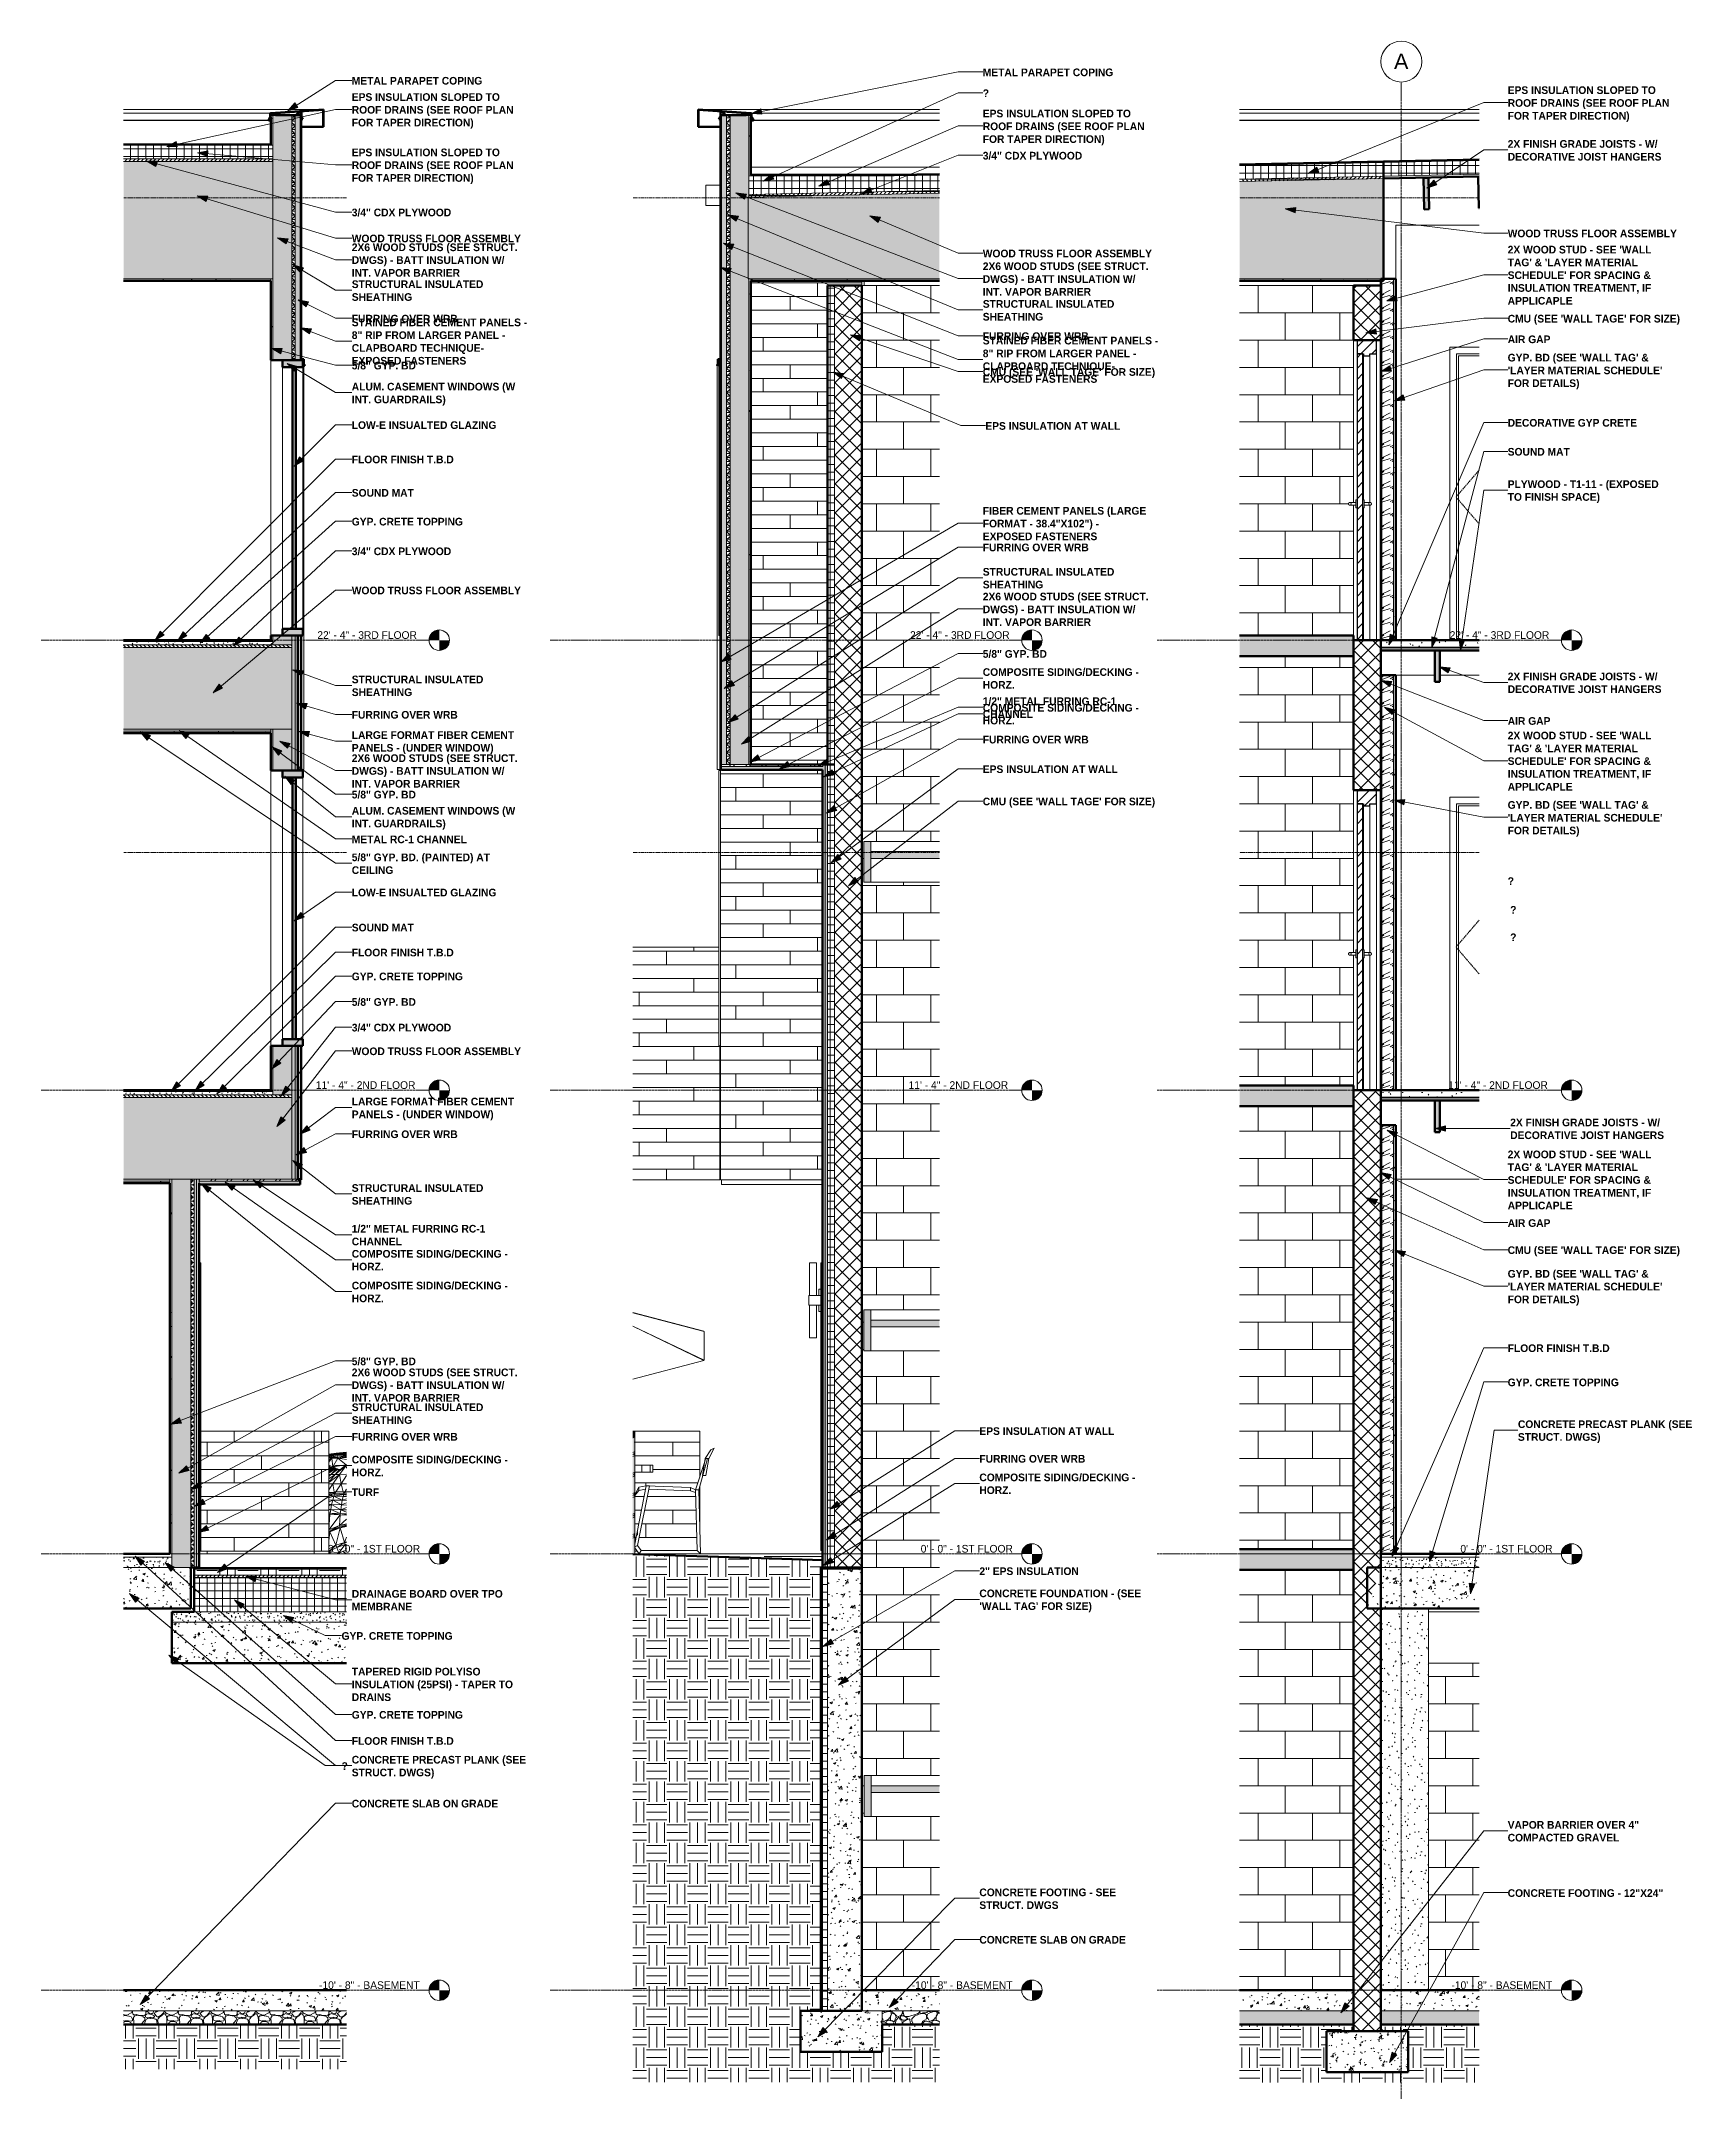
# Model space of a CAD drawing. Header units: inches. Extents: x -3960 to -3070, y -161 to 444.
# Drawn here: x -3554 to -3070, y -160 to 444 of the extents above; entities that cross this region are included whole.
import ezdxf

# ---------------------------------------------------------------- set-up
doc = ezdxf.new("R2010")
doc.units = ezdxf.units.IN
doc.header["$MEASUREMENT"] = 0
for name, pattern in [('Aligning Line 1_8_', [0.25, 0.125, -0.125]), ('Dash 1_16_', [0.125, 0.0625, -0.0625]), ('Grid Line 1_2_', [0.875, 0.5, -0.125, 0.125, -0.125])]:
    doc.linetypes.add(name, pattern=pattern)
for name, color, linetype, lineweight in [('0-2', 135, 'Continuous', 9), ('0-6', 130, 'Continuous', 5), ('0-7', 45, 'Continuous', 9), ('0-8', 55, 'Continuous', 18), ('A-CLNG', 13, 'Continuous', 18), ('A-CLNG-1', 243, 'Continuous', 18), ('A-CLNG-2', 13, 'Continuous', 70), ('A-CLNG-3', 55, 'Continuous', 18), ('A-CLNG-PATT-1', 13, 'Continuous', 9), ('A-DOOR-5', 250, 'Dash 1_16_', 9), ('A-DOOR-6', 250, 'Continuous', 9), ('A-DOOR-7', 31, 'Continuous', 9), ('A-DOOR-8', 130, 'Continuous', 30), ('A-DOOR-FRAM', 31, 'Continuous', 9), ('A-DOOR-FRAM-1', 250, 'Continuous', 9), ('A-DOOR-FRAM-2', 130, 'Continuous', 30), ('A-FLOR-1', 8, 'Continuous', 5), ('A-FLOR-10', 21, 'Continuous', 18), ('A-FLOR-2', 31, 'Continuous', 5), ('A-FLOR-3', 251, 'Continuous', 5), ('A-FLOR-6', 55, 'Continuous', 18), ('A-FLOR-7', 192, 'Continuous', 70), ('A-FLOR-8', 9, 'Continuous', 18), ('A-FLOR-9', 90, 'Continuous', 70), ('A-FLOR-HRAL', 11, 'Continuous', 9), ('A-FLOR-LEVL', 51, 'Continuous', 9), ('A-FLOR-LEVL-1', 51, 'Grid Line 1_2_', 9), ('A-FLOR-MCUT', 51, 'Continuous', 18), ('A-FLOR-PATT-1', 8, 'Continuous', 9), ('A-GENM', 5, 'Continuous', 9), ('A-GENM-1', 135, 'Continuous', 9), ('A-GLAZ-1', 55, 'Continuous', 18), ('A-GLAZ-2', 27, 'Continuous', 18), ('A-GLAZ-3', 10, 'Continuous', 18), ('A-GLAZ-4', 151, 'Continuous', 70), ('A-GLAZ-5', 9, 'Continuous', 18), ('A-GLAZ-CWMG-1', 135, 'Continuous', 9), ('A-ROOF', 132, 'Continuous', 18), ('A-ROOF-1', 252, 'Continuous', 18), ('A-ROOF-2', 31, 'Continuous', 5), ('A-ROOF-4', 132, 'Continuous', 70), ('A-ROOF-PATT-1', 132, 'Continuous', 9), ('A-WALL', 113, 'Continuous', 18), ('A-WALL-1', 55, 'Continuous', 18), ('A-WALL-10', 252, 'Continuous', 18), ('A-WALL-2', 254, 'Continuous', 5), ('A-WALL-3', 8, 'Continuous', 5), ('A-WALL-4', 7, 'Continuous', 18), ('A-WALL-6', 243, 'Continuous', 18), ('A-WALL-7', 27, 'Continuous', 18), ('A-WALL-8', 113, 'Continuous', 70), ('A-WALL-9', 90, 'Continuous', 70), ('A-WALL-PATT-1', 135, 'Continuous', 9), ('A-WALL-PATT-2', 111, 'Continuous', 9), ('A-WALL-PATT-3', 250, 'Continuous', 9), ('A-WALL-PATT-4', 253, 'Continuous', 9), ('A-WALL-PATT-5', 45, 'Continuous', 9), ('C-TOPO', 7, 'Continuous', 9), ('C-TOPO-1', 135, 'Continuous', 9), ('C-TOPO-2', 7, 'Continuous', 70), ('E-LITE-EQPM-1', 135, 'Continuous', 9), ('G-ANNO-SYMB', 111, 'Aligning Line 1_8_', 9), ('G-ANNO-TEXT', 231, 'Continuous', 9), ('G-IMPT', 8, 'Continuous', 9), ('I-WALL-2', 55, 'Continuous', 18), ('L-SITE-1', 250, 'Continuous', 9), ('S-BEAM-1', 41, 'Continuous', 9), ('S-BEAM-2', 90, 'Continuous', 70), ('S-COLS-1', 135, 'Continuous', 9), ('S-FNDN-1', 32, 'Continuous', 70), ('S-FNDN-2', 55, 'Continuous', 18), ('S-FNDN-3', 32, 'Continuous', 9), ('S-FNDN-4', 90, 'Continuous', 70), ('S-GRID-1', 1, 'Grid Line 1_2_', 9), ('S-GRID-IDEN', 1, 'Continuous', 9), ('S-STRS-1', 8, 'Continuous', 5), ('S-STRS-2', 250, 'Continuous', 9)]:
    doc.layers.add(name, color=color, linetype=linetype, lineweight=lineweight)
doc.styles.add('Arial', font='arial.ttf', dxfattribs={"height": 4.5})
doc.styles.add('Century Gothic', font='ufonts.com_century-gothic.ttf', dxfattribs={"height": 2.25})
doc.styles.add('Century Gothic_B', font='GOTHICB.TTF', dxfattribs={"height": 2.25})
pattern_1 = [(0, (-3424.5653, 146.633), (7.68, 1.92), [0.317, -5.443, 0.317, -5.443, -30.72]), (0, (-3424.5653, 146.633), (7.68, 1.92), [-11.52, 0.317, -11.203, 0.317, -5.443, -13.44]), (0, (-3424.5653, 146.633), (7.68, 1.92), [-28.8, 0.317, -3.523, 0.317, -9.283]), (120, (-3421.6853, 147.593), (-5.502769, 5.691075), [0.317, -5.443, 0.317, -5.443, -30.72]), (120, (-3421.6853, 147.593), (-5.502769, 5.691075), [-11.52, 0.317, -11.203, 0.317, -5.443, -13.44]), (120, (-3421.6853, 147.593), (-5.502769, 5.691075), [-28.8, 0.317, -3.523, 0.317, -9.283]), (240, (-3420.7253, 151.433), (-2.177231, -7.611075), [0.317, -5.443, 0.317, -5.443, -30.72]), (240, (-3420.7253, 151.433), (-2.177231, -7.611075), [-11.52, 0.317, -11.203, 0.317, -5.443, -13.44]), (240, (-3420.7253, 151.433), (-2.177231, -7.611075), [-28.8, 0.317, -3.523, 0.317, -9.283])]
pattern_2 = [(0, (-3424.5653, 146.633), (3.84, 0.96), [0.317, -2.563, 0.317, -2.563, -15.36]), (0, (-3424.5653, 146.633), (3.84, 0.96), [-5.76, 0.317, -5.443, 0.317, -2.563, -6.72]), (0, (-3424.5653, 146.633), (3.84, 0.96), [-14.4, 0.317, -1.603, 0.317, -4.483]), (120, (-3423.1253, 147.113), (-2.7513844, 2.8455376), [0.317, -2.563, 0.317, -2.563, -15.36]), (120, (-3423.1253, 147.113), (-2.7513844, 2.8455376), [-5.76, 0.317, -5.443, 0.317, -2.563, -6.72]), (120, (-3423.1253, 147.113), (-2.7513844, 2.8455376), [-14.4, 0.317, -1.603, 0.317, -4.483]), (240, (-3422.6453, 149.033), (-1.0886156, -3.8055376), [0.317, -2.563, 0.317, -2.563, -15.36]), (240, (-3422.6453, 149.033), (-1.0886156, -3.8055376), [-5.76, 0.317, -5.443, 0.317, -2.563, -6.72]), (240, (-3422.6453, 149.033), (-1.0886156, -3.8055376), [-14.4, 0.317, -1.603, 0.317, -4.483])]
pattern_3 = [(0, (-3424.5653, 146.633), (0, 1.2), []), (315, (-3424.5653, 146.633), (1.199253, 0), [1.696, -1.696]), (45, (-3424.5653, 146.633), (1.199253, 0), [1.696, -1.696])]
pattern_4 = [(161.57, (-3424.4453, 146.753), (-0.9603837, -0.00039918), [0, -6.83, 0.758, 0]), (18.43, (-3424.6853, 146.753), (-0.9603837, 0.00039918), [0, -6.83, 0.758, 0]), (108.43, (-3424.4453, 146.753), (0.47951018, -2.4005264), [2.276, -5.312]), (71.57, (-3424.6853, 146.753), (0.47951018, 2.4005264), [2.276, -5.312])]
pattern_5 = [(0, (-3424.5653, 146.633), (0, 2.25), []), (90, (-3424.5653, 146.633), (-2.25, 1e-16), [])]
pattern_6 = [(50, (-3424.5653, 146.633), (6.886, -0.6021), [0.72, -7.92]), (355, (-3424.565, 146.633), (-1.33176, 7.22055), [0.576, -6.336]), (100.451, (-3423.991, 146.583), (5.55363, 6.61819), [0.612, -6.731]), (46.184, (-3424.565, 148.553), (10.24564, -1.58893), [1.08, -11.88]), (96.636, (-3423.711, 148.421), (8.97244, 9.35152), [0.918, -10.096]), (351.184, (-3424.565, 148.553), (8.9732, 9.35123), [0.864, -9.504]), (21, (-3423.6053, 148.073), (5.73073, -3.865), [0.72, -7.92]), (326, (-3423.605, 148.073), (2.33581, 6.96088), [0.576, -6.336]), (71.451, (-3423.128, 147.751), (8.06588, 3.09595), [0.612, -6.731]), (37.5, (-3424.5653, 146.633), (0.116866, 3.195478), [0.317, -5.942, 0.317, -6.115, -6.36]), (37.5, (-3424.5653, 146.633), (0.116866, 3.195478), [-12.691, 0.317, -6.043]), (7.5, (-3424.5653, 146.633), (2.52543, 3.786025), [0.317, -3.35, 0.317, -5.798, -2.424]), (7.5, (-3424.5653, 146.633), (2.52543, 3.786025), [-9.782, 0.317, -2.107]), (327.5, (-3426.7063, 146.633), (5.124369, -0.216176), [0.317, -2.083, 0.317, -7.171, -9.936]), (327.5, (-3426.7063, 146.633), (5.124369, -0.216176), [-9.888, 0.317, -9.619]), (317.5, (-3427.6663, 146.633), (5.598326, 0.96141), [0.317, -2.803, 0.317, -4.656, -7.056]), (317.5, (-3427.6663, 146.633), (5.598326, 0.96141), [-8.093, 0.317, -6.739])]
pattern_7 = [(0, (-11134.658, 72), (6, 6), [6, -6]), (0, (-11134.658, 74.25), (6, 6), [6, -6]), (0, (-11134.658, 76.5), (6, 6), [6, -6]), (90, (-11133.908, 77.25), (-6, 6), [6, -6]), (90, (-11131.658, 77.25), (-6, 6), [6, -6]), (90, (-11129.408, 77.25), (-6, 6), [6, -6])]
pattern_8 = [(0, (-12077.189, -180), (0, 8), []), (90, (-12077.189, -180), (-8, 8), [8, -8])]
pattern_9 = [(0, (-2370.9469, 72), (0, 1.2), []), (315, (-2370.94685, 72), (1.1992531, 0), [1.696, -1.696]), (45, (-2370.94685, 72), (1.1992531, 0), [1.696, -1.696])]
pattern_10 = [(161.57, (-2370.82685, 72.12), (-0.960383694, -0.00039918), [0, -6.83, 0.758, 0]), (18.43, (-2371.06685, 72.12), (-0.960383694, 0.00039918), [0, -6.83, 0.758, 0]), (108.43, (-2370.82685, 72.12), (0.47951018, -2.4005264), [2.276, -5.312]), (71.57, (-2371.06685, 72.12), (0.47951018, 2.4005264), [2.276, -5.312])]
pattern_11 = [(0, (-2370.9469, 72), (7.68, 1.92), [0.317, -5.443, 0.317, -5.443, -30.72]), (0, (-2370.9469, 72), (7.68, 1.92), [-11.52, 0.317, -11.203, 0.317, -5.443, -13.44]), (0, (-2370.9469, 72), (7.68, 1.92), [-28.8, 0.317, -3.523, 0.317, -9.283]), (120, (-2368.0669, 72.96), (-5.5027688, 5.691075), [0.317, -5.443, 0.317, -5.443, -30.72]), (120, (-2368.0669, 72.96), (-5.5027688, 5.691075), [-11.52, 0.317, -11.203, 0.317, -5.443, -13.44]), (120, (-2368.0669, 72.96), (-5.5027688, 5.691075), [-28.8, 0.317, -3.523, 0.317, -9.283]), (240, (-2367.1069, 76.8), (-2.1772312, -7.611075), [0.317, -5.443, 0.317, -5.443, -30.72]), (240, (-2367.1069, 76.8), (-2.1772312, -7.611075), [-11.52, 0.317, -11.203, 0.317, -5.443, -13.44]), (240, (-2367.1069, 76.8), (-2.1772312, -7.611075), [-28.8, 0.317, -3.523, 0.317, -9.283])]
pattern_12 = [(0, (-3350.441, 136.8), (0, 4), []), (90, (-3350.441, 136.8), (-8, 8), [4, -28]), (90, (-3334.441, 140.8), (-8, 8), [4, -28])]
pattern_13 = [(0, (-3456.878, 0.8), (0, 4), []), (90, (-3456.878, 0.8), (-8, 8), [4, -28]), (90, (-3440.878, 4.8), (-8, 8), [4, -28])]
pattern_14 = [(50, (-2370.947, 72), (6.885997, -0.602097), [0.72, -7.92]), (355, (-2370.947, 72), (-1.331756, 7.220547), [0.576, -6.336]), (100.451, (-2370.374, 71.95), (5.55363, 6.61819), [0.612, -6.731]), (46.184, (-2370.947, 73.92), (10.24564, -1.588925), [1.08, -11.88]), (96.636, (-2370.094, 73.788), (8.97244, 9.35152), [0.918, -10.096]), (351.184, (-2370.947, 73.92), (8.9732, 9.35123), [0.864, -9.504]), (21, (-2369.987, 73.44), (5.730726, -3.865003), [0.72, -7.92]), (326, (-2369.987, 73.44), (2.33581, 6.96088), [0.576, -6.336]), (71.451, (-2369.51, 73.118), (8.065876, 3.09595), [0.612, -6.731]), (37.5, (-2370.9469, 72), (0.116866, 3.1954784), [0.317, -5.942, 0.317, -6.115, -6.36]), (37.5, (-2370.9469, 72), (0.116866, 3.1954784), [-12.691, 0.317, -6.043]), (7.5, (-2370.947, 72), (2.52543, 3.786025), [0.317, -3.35, 0.317, -5.798, -2.424]), (7.5, (-2370.947, 72), (2.52543, 3.786025), [-9.782, 0.317, -2.107]), (327.5, (-2373.0879, 72), (5.1243685, -0.216176), [0.317, -2.083, 0.317, -7.171, -9.936]), (327.5, (-2373.0879, 72), (5.1243685, -0.216176), [-9.888, 0.317, -9.619]), (317.5, (-2374.048, 72), (5.598326, 0.96141), [0.317, -2.803, 0.317, -4.656, -7.056]), (317.5, (-2374.048, 72), (5.598326, 0.96141), [-8.093, 0.317, -6.739])]
pattern_15 = [(0, (-2370.9469, 72), (0, 2.25), []), (90, (-2370.9469, 72), (-2.25, 1e-16), [])]
pattern_16 = [(216.87, (-11133.059, 75.998), (11.9951857, 7.9964214), [1.999, -17.993]), (206.565, (-11130.66, 74.799), (-3.998093, -3.998086), [4.47, -4.47]), (198.435, (-11130.66, 72.8), (-7.9970804, -3.9980748), [2.529, -10.115])]
pattern_17 = [(0, (-11134.658, 72), (7.68, 1.92), [0.317, -5.443, 0.317, -5.443, -30.72]), (0, (-11134.658, 72), (7.68, 1.92), [-11.52, 0.317, -11.203, 0.317, -5.443, -13.44]), (0, (-11134.658, 72), (7.68, 1.92), [-28.8, 0.317, -3.523, 0.317, -9.283]), (120, (-11131.778, 72.96), (-5.502769, 5.691075), [0.317, -5.443, 0.317, -5.443, -30.72]), (120, (-11131.778, 72.96), (-5.502769, 5.691075), [-11.52, 0.317, -11.203, 0.317, -5.443, -13.44]), (120, (-11131.778, 72.96), (-5.502769, 5.691075), [-28.8, 0.317, -3.523, 0.317, -9.283]), (240, (-11130.818, 76.8), (-2.177231, -7.611075), [0.317, -5.443, 0.317, -5.443, -30.72]), (240, (-11130.818, 76.8), (-2.177231, -7.611075), [-11.52, 0.317, -11.203, 0.317, -5.443, -13.44]), (240, (-11130.818, 76.8), (-2.177231, -7.611075), [-28.8, 0.317, -3.523, 0.317, -9.283])]
pattern_18 = [(45, (-11134.658, 72), (-1.59099, 1.59099), [])]
pattern_19 = [(0, (-2442.6226, 72), (0, 2.25), []), (90, (-2442.6226, 72), (-2.25, 1e-16), [])]
pattern_20 = [(0, (-2442.6226, 72), (7.68, 1.92), [0.317, -5.443, 0.317, -5.443, -30.72]), (0, (-2442.6226, 72), (7.68, 1.92), [-11.52, 0.317, -11.203, 0.317, -5.443, -13.44]), (0, (-2442.6226, 72), (7.68, 1.92), [-28.8, 0.317, -3.523, 0.317, -9.283]), (120, (-2439.7426, 72.96), (-5.502769, 5.691075), [0.317, -5.443, 0.317, -5.443, -30.72]), (120, (-2439.7426, 72.96), (-5.502769, 5.691075), [-11.52, 0.317, -11.203, 0.317, -5.443, -13.44]), (120, (-2439.7426, 72.96), (-5.502769, 5.691075), [-28.8, 0.317, -3.523, 0.317, -9.283]), (240, (-2438.7826, 76.8), (-2.177231, -7.611075), [0.317, -5.443, 0.317, -5.443, -30.72]), (240, (-2438.7826, 76.8), (-2.177231, -7.611075), [-11.52, 0.317, -11.203, 0.317, -5.443, -13.44]), (240, (-2438.7826, 76.8), (-2.177231, -7.611075), [-28.8, 0.317, -3.523, 0.317, -9.283])]
pattern_21 = [(50, (-2442.6226, 72), (6.885997, -0.602097), [0.72, -7.92]), (355, (-2442.6226, 72), (-1.331756, 7.220547), [0.576, -6.336]), (100.451, (-2442.0496, 71.95), (5.55363, 6.61819), [0.612, -6.731]), (46.184, (-2442.623, 73.92), (10.24564, -1.588925), [1.08, -11.88]), (96.636, (-2441.77, 73.788), (8.97244, 9.35152), [0.918, -10.096]), (351.184, (-2442.623, 73.92), (8.9732, 9.35123), [0.864, -9.504]), (21, (-2441.6626, 73.44), (5.730726, -3.865003), [0.72, -7.92]), (326, (-2441.6626, 73.44), (2.33581, 6.96088), [0.576, -6.336]), (71.451, (-2441.1856, 73.118), (8.065876, 3.09595), [0.612, -6.731]), (37.5, (-2442.6226, 72), (0.116866, 3.1954784), [0.317, -5.942, 0.317, -6.115, -6.36]), (37.5, (-2442.6226, 72), (0.116866, 3.1954784), [-12.691, 0.317, -6.043]), (7.5, (-2442.6226, 72), (2.52543, 3.786025), [0.317, -3.35, 0.317, -5.798, -2.424]), (7.5, (-2442.6226, 72), (2.52543, 3.786025), [-9.782, 0.317, -2.107]), (327.5, (-2444.7636, 72), (5.1243685, -0.216176), [0.317, -2.083, 0.317, -7.171, -9.936]), (327.5, (-2444.7636, 72), (5.1243685, -0.216176), [-9.888, 0.317, -9.619]), (317.5, (-2445.7236, 72), (5.598326, 0.96141), [0.317, -2.803, 0.317, -4.656, -7.056]), (317.5, (-2445.7236, 72), (5.598326, 0.96141), [-8.093, 0.317, -6.739])]

msp = doc.modelspace()

# ---------------------------------------------------------------- texts
at = {"layer": 'A-FLOR-LEVL', "char_height": 2.25, "attachment_point": 1, "style": 'Century Gothic'}
for s, insert, width in [('22\' - 4" - 3RD FLOOR', (-3473.23, 270.64), 36.2842), ('22\' - 4" - 3RD FLOOR', (-3299.31, 270.64), 36.2842), ('22\' - 4" - 3RD FLOOR', (-3140.95, 270.64), 36.2842), ('11\' - 4" - 2ND FLOOR', (-3473.67, 138.64), 36.8145), ('11\' - 4" - 2ND FLOOR', (-3299.74, 138.64), 36.8145), ('11\' - 4" - 2ND FLOOR', (-3141.38, 138.64), 36.8145), ('0\' - 0" - 1ST FLOOR', (-3470.11, 2.64), 32.4967), ('0\' - 0" - 1ST FLOOR', (-3296.18, 2.64), 32.4967), ('0\' - 0" - 1ST FLOOR', (-3137.82, 2.64), 32.4967), ('-10\' - 8" - BASEMENT', (-3472.73, -125.36), 35.6782), ('-10\' - 8" - BASEMENT', (-3298.8, -125.36), 35.6782), ('-10\' - 8" - BASEMENT', (-3140.44, -125.36), 35.6782)]:
    msp.add_mtext(s, dxfattribs=dict(at, insert=insert, width=width))
at = {"layer": 'G-ANNO-TEXT', "char_height": 2.25, "attachment_point": 1, "style": 'Century Gothic_B'}
for s, insert, width in [('METAL PARAPET COPING', (-3277.96, 435.69), 45.5257), ('METAL PARAPET COPING', (-3463.12, 433.22), 45.5257), ('\\fCentury Gothic|b1|i0|c0|p34|;?', (-3277.96, 429.57), 2.1967), ('EPS INSULATION SLOPED TO', (-3123.93, 430.46), 50.0707), ('EPS INSULATION SLOPED TO', (-3463.12, 428.45), 50.0707), ('ROOF DRAINS (SEE ROOF PLAN', (-3463.12, 424.7), 56.5095), ('EPS INSULATION SLOPED TO', (-3277.96, 423.61), 50.0707), ('ROOF DRAINS (SEE ROOF PLAN', (-3123.93, 426.71), 56.5095), ('FOR TAPER DIRECTION)', (-3123.93, 422.96), 41.814), ('FOR TAPER DIRECTION)', (-3463.12, 420.95), 41.814), ('ROOF DRAINS (SEE ROOF PLAN', (-3277.96, 419.86), 56.5095), ('EPS INSULATION SLOPED TO', (-3463.12, 412.21), 50.0707), ('3/4" CDX PLYWOOD', (-3277.96, 411.25), 37.0417), ('FOR TAPER DIRECTION)', (-3277.96, 416.11), 41.814), ('2X FINISH GRADE JOISTS - W/', (-3123.93, 414.69), 53.4795), ('DECORATIVE JOIST HANGERS', (-3123.93, 410.94), 53.5552), ('ROOF DRAINS (SEE ROOF PLAN', (-3463.12, 408.46), 56.5095), ('FOR TAPER DIRECTION)', (-3463.12, 404.71), 41.814), ('3/4" CDX PLYWOOD', (-3463.12, 394.59), 37.0417), ('WOOD TRUSS FLOOR ASSEMBLY', (-3463.12, 386.96), 57.4942), ('WOOD TRUSS FLOOR ASSEMBLY', (-3123.93, 388.44), 57.4942), ('2X6 WOOD STUDS (SEE STRUCT.', (-3463.12, 384.37), 56.5852), ('DWGS) - BATT INSULATION W/', (-3463.12, 380.62), 54.1612), ('WOOD TRUSS FLOOR ASSEMBLY', (-3277.96, 382.56), 57.4942), ("2X WOOD STUD - SEE 'WALL", (-3123.93, 383.69), 49.995), ('INT. VAPOR BARRIER', (-3463.12, 376.87), 37.1175), ('2X6 WOOD STUDS (SEE STRUCT.', (-3277.96, 378.82), 56.5852), ('DWGS) - BATT INSULATION W/', (-3277.96, 375.07), 54.1612), ("TAG' & 'LAYER MATERIAL", (-3123.93, 379.94), 44.3895), ("SCHEDULE' FOR SPACING &", (-3123.93, 376.19), 50.0707), ('STRUCTURAL INSULATED', (-3463.12, 373.54), 42.7987), ('SHEATHING', (-3463.12, 369.79), 21.0585), ('INT. VAPOR BARRIER', (-3277.96, 371.32), 37.1175), ('APPLICAPLE', (-3123.93, 368.69), 21.816), ('INSULATION TREATMENT, IF', (-3123.93, 372.44), 48.2527), ('STAINED FIBER CEMENT PANELS -', (-3463.12, 362.35), 59.3122), ('FURRING OVER WRB', (-3463.12, 363.45), 36.5115), ('STRUCTURAL INSULATED', (-3277.96, 367.76), 42.7987), ('SHEATHING', (-3277.96, 364.01), 21.0585), ("CMU (SEE 'WALL TAGE' FOR SIZE)", (-3123.93, 363.44), 58.9335), ('8" RIP FROM LARGER PANEL -', (-3463.12, 358.6), 52.8735), ('STAINED FIBER CEMENT PANELS -', (-3277.96, 357), 59.3122), ('FURRING OVER WRB', (-3277.96, 358.32), 36.5115), ('AIR GAP', (-3123.93, 357.38), 15.6045), ('CLAPBOARD TECHNIQUE-', (-3463.12, 354.85), 46.8892), ('EXPOSED FASTENERS', (-3463.12, 351.1), 37.6477), ('8" RIP FROM LARGER PANEL -', (-3277.96, 353.25), 52.8735), ("GYP. BD (SEE 'WALL TAG' &", (-3123.93, 352.01), 48.5557), ('5/8" GYP. BD', (-3463.12, 349.68), 23.5582), ('CLAPBOARD TECHNIQUE-', (-3277.96, 349.5), 46.8892), ("CMU (SEE 'WALL TAGE' FOR SIZE)", (-3277.96, 347.8), 58.9335), ('EXPOSED FASTENERS', (-3277.96, 345.75), 37.6477), ("'LAYER MATERIAL SCHEDULE'", (-3123.93, 348.26), 51.6615), ('FOR DETAILS)', (-3123.93, 344.51), 23.8612), ('ALUM. CASEMENT WINDOWS (W', (-3463.12, 343.5), 58.6305), ('INT. GUARDRAILS)', (-3463.12, 339.75), 32.6482), ('LOW-E INSUALTED GLAZING', (-3463.12, 332.22), 50.5252), ('EPS INSULATION AT WALL', (-3277.21, 331.97), 45.45), ('DECORATIVE GYP CRETE', (-3123.93, 332.89), 44.6167), ('FLOOR FINISH T.B.D', (-3463.12, 322.14), 34.6177), ('SOUND MAT', (-3123.93, 324.4), 22.422), ('PLYWOOD - T1-11 - (EXPOSED', (-3123.93, 314.89), 54.6157), ('SOUND MAT', (-3463.12, 312.35), 22.422), ('TO FINISH SPACE)', (-3123.93, 311.14), 32.118), ('GYP. CRETE TOPPING', (-3463.12, 303.9), 38.481), ('FIBER CEMENT PANELS (LARGE', (-3277.96, 307.09), 54.9945), ('FORMAT - 38.4"X102") -', (-3277.96, 303.34), 42.723), ('EXPOSED FASTENERS', (-3277.96, 299.59), 37.6477), ('FURRING OVER WRB', (-3277.96, 296.34), 36.5115), ('3/4" CDX PLYWOOD', (-3463.12, 295.2), 37.0417), ('WOOD TRUSS FLOOR ASSEMBLY', (-3463.12, 283.72), 57.4942), ('STRUCTURAL INSULATED', (-3277.96, 289.19), 42.7987), ('SHEATHING', (-3277.96, 285.44), 21.0585), ('2X6 WOOD STUDS (SEE STRUCT.', (-3277.96, 281.93), 56.5852), ('DWGS) - BATT INSULATION W/', (-3277.96, 278.18), 54.1612), ('INT. VAPOR BARRIER', (-3277.96, 274.43), 37.1175), ('5/8" GYP. BD', (-3277.96, 265.1), 23.5582), ('COMPOSITE SIDING/DECKING -', (-3277.96, 259.78), 57.873), ('STRUCTURAL INSULATED', (-3463.12, 257.62), 42.7987), ('SHEATHING', (-3463.12, 253.87), 21.0585), ('HORZ.', (-3277.96, 256.03), 11.211), ('2X FINISH GRADE JOISTS - W/', (-3123.93, 258.5), 53.4795), ('DECORATIVE JOIST HANGERS', (-3123.93, 254.75), 53.5552), ('COMPOSITE SIDING/DECKING -', (-3277.96, 249.31), 57.873), ('CHANNEL', (-3277.96, 247.48), 18.0285), ('1/2" METAL FURRING RC-1', (-3277.96, 251.23), 47.4952), ('FURRING OVER WRB', (-3463.12, 247.25), 36.5115), ('HORZ.', (-3277.96, 245.56), 11.211), ('AIR GAP', (-3123.93, 245.44), 15.6045), ('LARGE FORMAT FIBER CEMENT', (-3463.12, 241.31), 55.146), ('PANELS - (UNDER WINDOW)', (-3463.12, 237.56), 50.6767), ('FURRING OVER WRB', (-3277.96, 239.98), 36.5115), ("TAG' & 'LAYER MATERIAL", (-3123.93, 237.41), 44.3895), ("2X WOOD STUD - SEE 'WALL", (-3123.93, 241.16), 49.995), ('2X6 WOOD STUDS (SEE STRUCT.', (-3463.12, 234.53), 56.5852), ('DWGS) - BATT INSULATION W/', (-3463.12, 230.78), 54.1612), ('EPS INSULATION AT WALL', (-3277.96, 231.29), 45.45), ("SCHEDULE' FOR SPACING &", (-3123.93, 233.66), 50.0707), ('INSULATION TREATMENT, IF', (-3123.93, 229.91), 48.2527), ('5/8" GYP. BD', (-3463.12, 223.84), 23.5582), ('INT. VAPOR BARRIER', (-3463.12, 227.03), 37.1175), ('APPLICAPLE', (-3123.93, 226.16), 21.816), ('ALUM. CASEMENT WINDOWS (W', (-3463.12, 219.11), 58.6305), ("CMU (SEE 'WALL TAGE' FOR SIZE)", (-3277.96, 221.82), 58.9335), ("GYP. BD (SEE 'WALL TAG' &", (-3123.93, 220.81), 48.5557), ('INT. GUARDRAILS)', (-3463.12, 215.36), 32.6482), ("'LAYER MATERIAL SCHEDULE'", (-3123.93, 217.06), 51.6615), ('FOR DETAILS)', (-3123.93, 213.31), 23.8612), ('5/8" GYP. BD. (PAINTED) AT', (-3463.12, 205.44), 49.4647), ('METAL RC-1 CHANNEL', (-3463.12, 210.71), 40.905), ('CEILING', (-3463.12, 201.69), 14.9985), ('LOW-E INSUALTED GLAZING', (-3463.12, 195.11), 50.5252), ('\\fCentury Gothic|b1|i0|c0|p34|;?', (-3123.93, 198.47), 2.1967), ('\\fCentury Gothic|b1|i0|c0|p34|;?', (-3123.2, 190.05), 2.1967), ('SOUND MAT', (-3463.12, 184.84), 22.422), ('\\fCentury Gothic|b1|i0|c0|p34|;?', (-3123.2, 181.98), 2.1967), ('FLOOR FINISH T.B.D', (-3463.12, 177.51), 34.6177), ('GYP. CRETE TOPPING', (-3463.12, 170.51), 38.481), ('5/8" GYP. BD', (-3463.12, 163.01), 23.5582), ('3/4" CDX PLYWOOD', (-3463.12, 155.5), 37.0417), ('WOOD TRUSS FLOOR ASSEMBLY', (-3463.12, 148.55), 57.4942), ('LARGE FORMAT FIBER CEMENT', (-3463.12, 133.81), 55.146), ('PANELS - (UNDER WINDOW)', (-3463.12, 130.06), 50.6767), ('2X FINISH GRADE JOISTS - W/', (-3123.2, 127.68), 53.4795), ('FURRING OVER WRB', (-3463.12, 124.22), 36.5115), ('DECORATIVE JOIST HANGERS', (-3123.2, 123.93), 53.5552), ("2X WOOD STUD - SEE 'WALL", (-3123.93, 118.31), 49.995), ("TAG' & 'LAYER MATERIAL", (-3123.93, 114.56), 44.3895), ("SCHEDULE' FOR SPACING &", (-3123.93, 110.81), 50.0707), ('STRUCTURAL INSULATED', (-3463.12, 108.45), 42.7987), ('SHEATHING', (-3463.12, 104.7), 21.0585), ('APPLICAPLE', (-3123.93, 103.31), 21.816), ('INSULATION TREATMENT, IF', (-3123.93, 107.06), 48.2527), ('1/2" METAL FURRING RC-1', (-3463.12, 96.51), 47.4952), ('AIR GAP', (-3123.93, 98.17), 15.6045), ('CHANNEL', (-3463.12, 92.76), 18.0285), ('COMPOSITE SIDING/DECKING -', (-3463.12, 89.15), 57.873), ('HORZ.', (-3463.12, 85.4), 11.211), ("CMU (SEE 'WALL TAGE' FOR SIZE)", (-3123.93, 90.23), 58.9335), ('COMPOSITE SIDING/DECKING -', (-3463.12, 79.83), 57.873), ("GYP. BD (SEE 'WALL TAG' &", (-3123.93, 83.29), 48.5557), ("'LAYER MATERIAL SCHEDULE'", (-3123.93, 79.54), 51.6615), ('HORZ.', (-3463.12, 76.08), 11.211), ('FOR DETAILS)', (-3123.93, 75.79), 23.8612), ('FLOOR FINISH T.B.D', (-3123.93, 61.46), 34.6177), ('5/8" GYP. BD', (-3463.12, 57.6), 23.5582), ('2X6 WOOD STUDS (SEE STRUCT.', (-3463.12, 54.38), 56.5852), ('DWGS) - BATT INSULATION W/', (-3463.12, 50.63), 54.1612), ('GYP. CRETE TOPPING', (-3123.93, 51.44), 38.481), ('STRUCTURAL INSULATED', (-3463.12, 44.14), 42.7987), ('INT. VAPOR BARRIER', (-3463.12, 46.88), 37.1175), ('SHEATHING', (-3463.12, 40.39), 21.0585), ('EPS INSULATION AT WALL', (-3278.96, 37.15), 45.45), ('CONCRETE PRECAST PLANK (SEE', (-3120.93, 39.17), 59.0092), ('FURRING OVER WRB', (-3463.12, 35.48), 36.5115), ('STRUCT. DWGS)', (-3120.93, 35.42), 28.1032), ('COMPOSITE SIDING/DECKING -', (-3463.12, 28.79), 57.873), ('HORZ.', (-3463.12, 25.04), 11.211), ('FURRING OVER WRB', (-3278.96, 29.03), 36.5115), ('TURF', (-3463.12, 19.24), 8.181), ('COMPOSITE SIDING/DECKING -', (-3278.96, 23.57), 57.873), ('HORZ.', (-3278.96, 19.82), 11.211), ('2" EPS INSULATION', (-3278.96, -3.95), 33.7845), ('DRAINAGE BOARD OVER TPO', (-3463.12, -10.58), 53.934), ('CONCRETE FOUNDATION - (SEE', (-3278.96, -10.45), 57.3427), ('MEMBRANE', (-3463.12, -14.33), 21.3615), ("'WALL TAG' FOR SIZE)", (-3278.96, -14.2), 38.178), ('GYP. CRETE TOPPING', (-3466.12, -22.94), 38.481), ('TAPERED RIGID POLYISO', (-3463.12, -33.4), 44.1622), ('INSULATION (25PSI) - TAPER TO', (-3463.12, -37.15), 56.055), ('DRAINS', (-3463.12, -40.9), 13.8622), ('GYP. CRETE TOPPING', (-3463.12, -46.07), 38.481), ('FLOOR FINISH T.B.D', (-3463.12, -53.74), 34.6177), ('CONCRETE PRECAST PLANK (SEE', (-3463.12, -59.23), 59.0092), ('\\fCentury Gothic|b1|i0|c0|p34|;?', (-3466.12, -61.1), 2.1967), ('STRUCT. DWGS)', (-3463.12, -62.98), 28.1032), ('CONCRETE SLAB ON GRADE', (-3463.12, -72.12), 51.51), ('VAPOR BARRIER OVER 4"', (-3123.93, -78.35), 45.45), ('COMPACTED GRAVEL', (-3123.93, -82.1), 40.1475), ('STRUCT. DWGS', (-3278.96, -101.89), 26.664), ('CONCRETE FOOTING - SEE', (-3278.96, -98.14), 48.177), ('CONCRETE FOOTING - 12"X24"', (-3123.93, -98.35), 56.2065), ('CONCRETE SLAB ON GRADE', (-3278.96, -112.05), 51.51)]:
    msp.add_mtext(s, dxfattribs=dict(at, insert=insert, width=width))
at = {"layer": 'S-GRID-IDEN', "insert": (-3157.28, 440.04), "char_height": 4.5, "width": 5.0752, "attachment_point": 1, "style": 'Arial'}
msp.add_mtext('A', dxfattribs=at)

# ---------------------------------------------------------------- blocks, each defined once
blk = doc.blocks.new('Land_Rover_Evoque_-_SUV_Car_Vehicle_Automobile_13067 - Land Rover EVOQUE_dwg-1230547-WALL SECTION - NORTH_SOUTH _ PARKING RAMP - LOOKING WEST - Callout 3')
at = {"layer": 'A-GENM'}
for p, q in [((-2059.8, 29.25), (-2057.61, 29.57)), ((-2059.8, 29.25), (-2057.61, 29.57)), ((-2059.8, 29.23), (-2057.61, 29.57)), ((-2059.8, 29.2), (-2057.56, 29.53)), ((-2059.8, 29.2), (-2057.56, 29.53)), ((-2059.8, 29.14), (-2057.51, 29.46)), ((-2059.8, 29.11), (-2057.51, 29.46)), ((-2059.8, 29.05), (-2057.46, 29.38)), ((-2059.8, 29.01), (-2057.41, 29.27)), ((-2057.41, 29.27), (-2059.8, 28.93)), ((-2059.8, 28.79), (-2057.33, 29.04)), ((-2059.8, 28.7), (-2057.33, 29.04)), ((-2059.8, 28.55), (-2057.33, 29.04)), ((-2059.8, 28.42), (-2057.24, 28.73)), ((-2059.8, 28.22), (-2057.24, 28.73)), ((-2059.8, 28.17), (-2057.15, 28.42)), ((-2059.8, 28.09), (-2058.88, 28.04)), ((-2059.8, 27.52), (-2058.88, 28.04)), ((-2059.8, 26.93), (-2058.88, 28.04)), ((-2059.8, 26), (-2058.64, 25.54)), ((-2059.8, 25.8), (-2058.99, 25.2)), ((-2059.8, 25.45), (-2058.99, 25.2)), ((-2059.8, 25.45), (-2058.99, 25.2)), ((-2059.8, 25.12), (-2059.5, 25.36)), ((-2059.8, 24.89), (-2059.39, 25.32)), ((-2059.8, 24.55), (-2059.01, 25.2)), ((-2059.8, 24.31), (-2058.59, 25.09)), ((-2059.8, 23.8), (-2058.38, 25.04)), ((-2059.8, 23.69), (-2057.95, 24.92)), ((-2058.27, 24.76), (-2059.8, 24.76)), ((-2059.8, 24.76), (-2059.11, 24.76)), ((-2059.52, 29.04), (-2057.46, 29.38)), ((-2059.48, 29.05), (-2057.46, 29.38)), ((-2059.21, 23.33), (-2057.62, 24.85)), ((-2059.21, 23.33), (-2057.62, 24.85)), ((-2059.21, 23.33), (-2057.19, 24.75)), ((-2058.99, 25.2), (-2058.64, 25.54)), ((-2058.99, 25.2), (-2057.83, 24.89)), ((-2058.99, 25.2), (-2057.83, 24.89)), ((-2058.88, 28.04), (-2057.15, 28.42)), ((-2058.88, 28.04), (-2057.11, 28.12)), ((-2058.64, 25.54), (-2058.88, 28.04)), ((-2058.64, 25.54), (-2057.11, 28.12)), ((-2058.64, 25.54), (-2054.67, 26.16)), ((-2058.64, 25.54), (-2057.83, 24.89)), ((-2058.64, 25.54), (-2056.59, 24.62)), ((-2058.1, 24.77), (-2056.25, 24.78)), ((-2057.41, 29.27), (-2058.03, 29.18)), ((-2057.94, 23.3), (-2054.67, 25.93)), ((-2057.94, 23.3), (-2056.7, 24.65)), ((-2057.83, 24.89), (-2056.59, 24.62)), ((-2057.83, 24.89), (-2056.59, 24.62)), ((-2057.61, 29.57), (-2057.62, 29.57)), ((-2054.57, 29.84), (-2057.61, 29.57)), ((-2054.57, 29.84), (-2057.61, 29.57)), ((-2054.57, 29.84), (-2057.61, 29.57)), ((-2057.56, 29.53), (-2057.61, 29.57)), ((-2057.61, 29.57), (-2057.61, 29.57)), ((-2054.57, 29.82), (-2057.56, 29.53)), ((-2057.51, 29.46), (-2057.56, 29.53)), ((-2054.57, 29.79), (-2057.51, 29.46)), ((-2054.57, 29.72), (-2057.51, 29.46)), ((-2057.51, 29.46), (-2057.46, 29.38)), ((-2054.57, 29.69), (-2057.46, 29.38)), ((-2057.41, 29.27), (-2057.46, 29.38)), ((-2054.57, 29.63), (-2057.41, 29.27)), ((-2054.57, 29.52), (-2057.41, 29.27)), ((-2054.57, 29.37), (-2057.41, 29.27)), ((-2057.41, 29.27), (-2057.33, 29.04)), ((-2054.57, 29.27), (-2057.33, 29.04)), ((-2054.57, 29.12), (-2057.33, 29.04)), ((-2057.33, 29.04), (-2057.24, 28.73)), ((-2054.57, 28.97), (-2057.24, 28.73)), ((-2057.24, 28.73), (-2057.15, 28.42)), ((-2054.57, 28.82), (-2057.15, 28.42)), ((-2057.15, 28.42), (-2054.57, 28.64)), ((-2057.11, 28.12), (-2057.15, 28.42)), ((-2057.11, 28.12), (-2054.57, 28.49)), ((-2057.11, 28.12), (-2054.57, 28.29)), ((-2057.11, 28.12), (-2054.57, 27.73)), ((-2057.11, 28.12), (-2054.67, 26.16)), ((-2056.67, 23.32), (-2054.67, 25.93)), ((-2056.59, 24.62), (-2054.67, 26.16)), ((-2054.67, 25.93), (-2056.59, 24.62)), ((-2054.67, 25.93), (-2055.16, 25.77)), ((-2054.98, 25.92), (-2054.67, 25.93)), ((-2054.77, 26.08), (-2054.59, 26.12)), ((-2054.57, 26.25), (-2054.67, 26.16)), ((-2054.67, 26.16), (-2054.57, 26.22)), ((-2054.67, 26.16), (-2054.57, 26.17)), ((-2054.67, 25.93), (-2054.57, 26.03)), ((-2054.67, 25.93), (-2054.57, 25.99)), ((-2054.67, 25.93), (-2054.57, 25.94)), ((-2054.57, 25.18), (-2054.67, 25.93)), ((-2054.62, 25.96), (-2054.57, 25.98)), ((-2054.62, 25.96), (-2054.57, 25.96)), ((-2054.59, 26.17), (-2054.59, 26.12)), ((-2054.57, 26.13), (-2054.59, 26.12)), ((-2059.8, 22.71), (-2059.21, 23.33)), ((-2059.21, 23.33), (-2059.8, 23.33)), ((-2059.8, 22.71), (-2059.21, 23.33)), ((-2056.67, 23.32), (-2059.8, 20.92)), ((-2059.8, 21.09), (-2057.94, 23.3)), ((-2057.94, 23.3), (-2059.8, 21.99)), ((-2058.59, 20.59), (-2059.8, 20.6)), ((-2058.59, 20.59), (-2059.8, 18.83)), ((-2057.94, 23.3), (-2059.21, 23.33)), ((-2056.67, 23.32), (-2058.59, 20.59)), ((-2056.2, 20.57), (-2058.59, 20.59)), ((-2058.59, 20.59), (-2058.08, 17.67)), ((-2056.2, 20.57), (-2058.08, 17.67)), ((-2056.2, 20.57), (-2058.08, 17.67)), ((-2056.67, 23.32), (-2057.94, 23.3)), ((-2054.57, 23.35), (-2056.67, 23.32)), ((-2056.2, 20.57), (-2056.67, 23.32)), ((-2054.57, 22.98), (-2056.2, 20.57)), ((-2056.2, 20.57), (-2054.57, 22.98)), ((-2054.57, 20.57), (-2056.2, 20.57)), ((-2056.2, 20.57), (-2055.45, 17.81)), ((-2054.57, 18.95), (-2055.25, 17.8)), ((-2059.8, 18.03), (-2058.08, 17.98)), ((-2058.08, 17.67), (-2059.8, 17.72)), ((-2059.8, 17.67), (-2059.27, 17.65)), ((-2058.12, 17.55), (-2059.8, 17.62)), ((-2058.34, 16.94), (-2059.8, 17.38)), ((-2058.34, 16.94), (-2059.8, 16.99)), ((-2058.34, 16.94), (-2059.8, 16.41)), ((-2058.64, 15.81), (-2059.8, 15.84)), ((-2058.64, 15.81), (-2059.8, 15.32)), ((-2058.95, 14.48), (-2059.8, 14.5)), ((-2058.95, 14.48), (-2059.8, 14.09)), ((-2059.21, 13.06), (-2059.8, 13.07)), ((-2059.8, 12.13), (-2059.4, 11.94)), ((-2059.21, 13.06), (-2059.4, 11.94)), ((-2059.31, 17.71), (-2059.27, 17.65)), ((-2059.27, 17.65), (-2059.23, 17.7)), ((-2056.82, 17.57), (-2059.27, 17.65)), ((-2059.21, 13.06), (-2058.95, 14.48)), ((-2059.21, 13.06), (-2056.29, 12.96)), ((-2059.21, 13.06), (-2056.44, 11.83)), ((-2058.94, 17.58), (-2058.98, 17.64)), ((-2058.95, 14.48), (-2058.64, 15.81)), ((-2056.29, 12.96), (-2058.95, 14.48)), ((-2058.95, 14.48), (-2056.06, 14.39)), ((-2058.77, 17.58), (-2058.73, 17.63)), ((-2058.64, 15.81), (-2058.34, 16.94)), ((-2056.06, 14.39), (-2058.64, 15.81)), ((-2058.64, 15.81), (-2055.83, 15.73)), ((-2058.34, 16.94), (-2058.12, 17.55)), ((-2058.34, 16.94), (-2055.38, 17.46)), ((-2055.83, 15.73), (-2058.34, 16.94)), ((-2055.57, 16.88), (-2058.34, 16.94)), ((-2055.38, 17.46), (-2058.12, 17.55)), ((-2058.08, 17.98), (-2057.88, 17.97)), ((-2058.08, 17.67), (-2055.34, 17.8)), ((-2058.08, 17.67), (-2055.38, 17.46)), ((-2056.29, 12.96), (-2056.44, 11.83)), ((-2056.29, 12.96), (-2056.06, 14.39)), ((-2056.29, 12.96), (-2054.57, 13.65)), ((-2056.29, 12.96), (-2054.57, 12.9)), ((-2056.29, 12.96), (-2054.57, 12.24)), ((-2056.06, 14.39), (-2055.83, 15.73)), ((-2056.06, 14.39), (-2054.57, 14.95)), ((-2056.06, 14.39), (-2054.57, 14.34)), ((-2055.83, 15.73), (-2055.57, 16.88)), ((-2055.83, 15.73), (-2054.57, 16.14)), ((-2055.83, 15.73), (-2054.57, 15.68)), ((-2055.57, 16.88), (-2055.38, 17.46)), ((-2055.57, 16.88), (-2054.57, 17.04)), ((-2054.57, 16.84), (-2055.57, 16.88)), ((-2055.34, 17.8), (-2055.38, 17.46)), ((-2054.57, 17.43), (-2055.38, 17.46)), ((-2054.57, 17.43), (-2055.38, 17.46)), ((-2054.57, 17.78), (-2055.34, 17.8)), ((-2054.57, 17.69), (-2055.34, 17.8)), ((-2059.8, 11.96), (-2059.4, 11.94)), ((-2059.44, 11.54), (-2059.8, 11.61)), ((-2059.8, 11.55), (-2059.44, 11.54)), ((-2059.8, 11.05), (-2059.44, 11.54)), ((-2059.78, 7.1), (-2059.8, 7.12)), ((-2059.8, 7.09), (-2059.78, 7.1)), ((-2059.8, 7.1), (-2059.78, 7.1)), ((-2059.63, 6.72), (-2059.8, 6.62)), ((-2059.63, 6.72), (-2059.8, 6.65)), ((-2059.47, 6.45), (-2059.8, 3.82)), ((-2059.47, 6.45), (-2059.8, 6.26)), ((-2059.47, 6.45), (-2059.8, 6.3)), ((-2059.78, 7.1), (-2059.44, 11.54)), ((-2059.78, 7.1), (-2056.44, 11.43)), ((-2059.78, 7.1), (-2056.63, 8.32)), ((-2059.63, 6.72), (-2059.78, 7.1)), ((-2059.63, 6.72), (-2056.63, 8.32)), ((-2056.51, 7.91), (-2059.63, 6.72)), ((-2059.47, 6.45), (-2059.63, 6.72)), ((-2059.47, 6.45), (-2056.51, 7.91)), ((-2056.43, 7.62), (-2059.47, 6.45)), ((-2057.73, 2.52), (-2059.47, 6.45)), ((-2059.44, 11.54), (-2059.4, 11.94)), ((-2059.44, 11.54), (-2056.44, 11.43)), ((-2056.44, 11.43), (-2059.4, 11.94)), ((-2059.4, 11.94), (-2056.44, 11.83)), ((-2056.43, 7.62), (-2057.73, 2.52)), ((-2056.44, 11.43), (-2056.63, 8.32)), ((-2056.63, 8.32), (-2054.57, 10.18)), ((-2056.63, 8.32), (-2054.57, 8.78)), ((-2054.57, 8.5), (-2056.63, 8.32)), ((-2056.51, 7.91), (-2056.63, 8.32)), ((-2054.57, 8.33), (-2056.51, 7.91)), ((-2056.43, 7.62), (-2056.51, 7.91)), ((-2056.44, 11.43), (-2056.44, 11.83)), ((-2054.57, 11.52), (-2056.44, 11.83)), ((-2056.44, 11.83), (-2054.57, 11.75)), ((-2056.44, 11.43), (-2054.57, 11.36)), ((-2054.57, 8.21), (-2056.43, 7.62)), ((-2054.57, 8.03), (-2056.43, 7.62)), ((-2055.18, 3.39), (-2056.43, 7.62)), ((-2057.73, 2.52), (-2059.8, 1.45)), ((-2059.8, 0.78), (-2059.77, 0.73)), ((-2059.8, 0.7), (-2059.77, 0.73)), ((-2059.8, 0.7), (-2059.77, 0.73)), ((-2057.73, 2.52), (-2059.77, 0.73)), ((-2059.77, 0.73), (-2057.46, 1.89)), ((-2059.77, 0.73), (-2057.46, 1.89)), ((-2059.32, 0), (-2059.77, 0.73)), ((-2059.77, 0.73), (-2056.8, 0.35)), ((-2055.18, 3.39), (-2057.73, 2.52)), ((-2057.73, 2.52), (-2057.46, 1.89)), ((-2057.49, 0), (-2056.8, 0.35)), ((-2055.18, 3.39), (-2057.46, 1.89)), ((-2057.46, 1.89), (-2054.99, 2.72)), ((-2057.46, 1.89), (-2054.99, 2.72)), ((-2056.8, 0.35), (-2057.46, 1.89)), ((-2055.8, 0.68), (-2057.31, 0)), ((-2057.14, 0), (-2055.76, 0.7)), ((-2056.8, 0.35), (-2054.99, 2.72)), ((-2056.8, 0.35), (-2054.57, 1.09)), ((-2056.79, 0.36), (-2056.8, 0.35)), ((-2055.67, 0.73), (-2054.57, 0.07)), ((-2055.58, 0.76), (-2054.57, 0.94)), ((-2054.57, 4.95), (-2055.18, 3.39)), ((-2054.57, 3.5), (-2055.18, 3.39)), ((-2055.18, 3.39), (-2054.99, 2.72)), ((-2055.18, 3.39), (-2054.57, 3.3)), ((-2054.99, 2.72), (-2054.57, 2.8)), ((-2054.99, 2.72), (-2054.57, 2.8)), ((-2054.99, 2.72), (-2054.57, 1.37)), ((-2054.99, 2.72), (-2054.57, 2.53)), ((-2054.76, 1.09), (-2054.57, 1.13)), ((-2054.76, 1.1), (-2054.76, 1.09))]:
    blk.add_line(p, q, dxfattribs=at)
blk = doc.blocks.new('Land_Rover_Evoque_-_SUV_Car_Vehicle_Automobile_13067 - Land_Rover_Evoque_-_SUV_Car_Vehicle_Automobile_13067-1230553-WALL SECTION - NORTH_SOUTH _ PARKING RAMP - LOOKING WEST - Callout 3')
blk.add_blockref('Land_Rover_Evoque_-_SUV_Car_Vehicle_Automobile_13067 - Land Rover EVOQUE_dwg-1230547-WALL SECTION - NORTH_SOUTH _ PARKING RAMP - LOOKING WEST - Callout 3', (0, 0))
blk = doc.blocks.new('CTR  - Topography_rvt-3-WALL SECTION - NORTH_SOUTH _ PARKING RAMP - LOOKING WEST - Callout 3')
at = {"layer": 'C-TOPO'}
h = blk.add_hatch(dxfattribs=at)
h.set_pattern_fill('FP_27', color=256, style=0, pattern_type=2)
h.set_pattern_definition([(0, (-2014.496, 146.633), (6, 6), [6, -6]), (0, (-2014.496, 148.883), (6, 6), [6, -6]), (0, (-2014.496, 151.133), (6, 6), [6, -6]), (90, (-2013.746, 151.883), (-6, 6), [6, -6]), (90, (-2011.496, 151.883), (-6, 6), [6, -6]), (90, (-2009.246, 151.883), (-6, 6), [6, -6])])
h.paths.add_polyline_path([(-2054.57, -151.11), (-2054.57, -138.01), (-2120.02, -138.01), (-2120.02, -151.11)], flags=0)
at = {"layer": 'C-TOPO-1'}
for p, q in [((-2054.57, 0), (-2097.82, 0)), ((-2054.57, 0), (-2097.82, 0)), ((-2120.02, -138.01), (-2054.57, -138.01))]:
    blk.add_line(p, q, dxfattribs=at)
at = {"layer": 'C-TOPO-2'}
blk.add_line((-2120.02, -138.01), (-2054.57, -138.01), dxfattribs=at)
at = {"layer": '0-7'}
blk.add_blockref('Land_Rover_Evoque_-_SUV_Car_Vehicle_Automobile_13067 - Land_Rover_Evoque_-_SUV_Car_Vehicle_Automobile_13067-1230553-WALL SECTION - NORTH_SOUTH _ PARKING RAMP - LOOKING WEST - Callout 3', (0, 0), dxfattribs=at)
blk = doc.blocks.new('Basic Wall _ EXT - FIBER CEMENT - SMALL - ___-2145929-WALL SECTION - NORTH_SOUTH _ PARKING RAMP - LOOKING WEST - Callout 3')
at = {"layer": 'A-WALL-1'}
for p, q in [((-2061.36, 423.66), (-2120.02, 423.66)), ((-2076.8, 422.6), (-2120.02, 422.6)), ((-2068.09, 423.11), (-2068.24, 423.11)), ((-2077.53, 420.57), (-2120.02, 420.57)), ((-2120.02, 420.42), (-2077.21, 420.42)), ((-2077.23, 420.59), (-2077.41, 420.59)), ((-2077.3, 420.63), (-2077.4, 420.63)), ((-2076.86, 420.64), (-2077.2, 420.64)), ((-2076.8, 422.27), (-2076.94, 422.27)), ((-2076.72, 422.24), (-2076.94, 422.24)), ((-2076.94, 422.23), (-2076.32, 422.23)), ((-2076.32, 422.16), (-2076.94, 422.16)), ((-2076.62, 422.08), (-2076.94, 422.08)), ((-2076.73, 422.47), (-2076.9, 422.47)), ((-2075.25, 422.37), (-2076.68, 422.37)), ((-2070.35, 422.04), (-2075.45, 422.04)), ((-2069.37, 422), (-2069.31, 422.04)), ((-2067.46, 420.79), (-2067.92, 420.79))]:
    blk.add_line(p, q, dxfattribs=at)
at = {"layer": 'A-WALL-1', "flags": 128}
for points in [[(-2076.8, 422.6), (-2076.86, 422.59), (-2076.91, 422.56), (-2076.96, 422.52), (-2076.99, 422.47), (-2077.01, 422.41), (-2077.02, 422.35)], [(-2067.99, 423.09), (-2068.02, 423.1), (-2068.08, 423.11), (-2068.14, 423.11), (-2068.2, 423.09), (-2068.25, 423.05)], [(-2067.84, 422.86), (-2067.85, 422.92), (-2067.87, 422.98), (-2067.91, 423.03), (-2067.96, 423.07), (-2067.98, 423.09)], [(-2077.34, 420.45), (-2077.29, 420.43), (-2077.22, 420.42), (-2077.16, 420.42), (-2077.1, 420.44)], [(-2076.99, 421.26), (-2076.97, 421.32), (-2076.95, 421.38), (-2076.94, 421.44)], [(-2076.62, 422.08), (-2076.69, 422.07), (-2076.75, 422.05), (-2076.8, 422.01), (-2076.84, 421.95), (-2076.87, 421.89), (-2076.87, 421.83)], [(-2076.84, 421.22), (-2076.82, 421.28), (-2076.8, 421.33)], [(-2067.92, 421.63), (-2067.91, 421.57), (-2067.9, 421.51), (-2067.87, 421.45)]]:
    blk.add_lwpolyline(points, dxfattribs=at)
blk = doc.blocks.new('Basic Wall _ EXT - FIBER CEMENT - LARGE - ___-2162456-WALL SECTION - NORTH_SOUTH _ PARKING RAMP - LOOKING WEST - Callout 3')
at = {"layer": 'A-WALL-7'}
blk.add_hatch(color=256, dxfattribs=at).paths.add_polyline_path([(-2066.97, 348.51), (-2066.89, 348.54), (-2066.86, 348.57), (-2066.84, 348.61), (-2066.86, 348.68), (-2067.14, 349.02), (-2067.14, 350.46), (-2067.89, 350.53), (-2067.89, 353), (-2067.92, 353), (-2067.91, 350.5), (-2067.17, 350.44), (-2067.17, 349.01), (-2066.89, 348.66), (-2066.87, 348.61), (-2066.91, 348.56), (-2066.92, 348.55), (-2066.97, 348.54), (-2067, 348.56), (-2067.29, 348.9), (-2067.31, 348.88), (-2067, 348.53)], flags=0)
at = {"layer": 'A-WALL-8'}
for p, q in [((-2067.92, 353), (-2067.92, 350.5)), ((-2067.89, 353), (-2067.92, 353)), ((-2067.92, 350.5), (-2067.17, 350.44)), ((-2067.89, 350.53), (-2067.89, 353)), ((-2067.14, 350.46), (-2067.89, 350.53)), ((-2067.17, 350.44), (-2067.17, 349.01)), ((-2067.14, 349.02), (-2067.14, 350.46)), ((-2067.29, 348.9), (-2067.31, 348.88)), ((-2067.31, 348.88), (-2067.03, 348.54)), ((-2067, 348.56), (-2067.29, 348.9)), ((-2067.17, 349.01), (-2066.89, 348.66)), ((-2066.86, 348.68), (-2067.14, 349.02)), ((-2066.89, 348.57), (-2066.92, 348.55)), ((-2066.9, 348.53), (-2066.87, 348.55))]:
    blk.add_line(p, q, dxfattribs=at)
for centre, radius, start, end in [((-2066.96, 348.6), 0.0937, 220, 310), ((-2066.96, 348.6), 0.0625, 220, 310), ((-2066.93, 348.62), 0.0625, 310, 40), ((-2066.93, 348.62), 0.0937, 310, 40)]:
    blk.add_arc(centre, radius, start, end, dxfattribs=at)
blk = doc.blocks.new('Basic Wall _ EXT - FIBER CEMENT - SMALL - ___-2145930-WALL SECTION - NORTH_SOUTH _ PARKING RAMP - LOOKING WEST - Callout 3')
at = {"layer": 'A-WALL-7'}
h = blk.add_hatch(color=256, dxfattribs=at)
h.paths.add_polyline_path([(-2067.89, 418.54), (-2061.36, 418.54), (-2061.36, 423.66), (-2076.8, 422.6), (-2076.96, 422.52), (-2077.02, 422.35), (-2077.03, 421.37), (-2077.09, 421.26), (-2077.53, 420.57), (-2077.3, 420.44), (-2077.22, 420.42), (-2077.07, 420.46), (-2076.83, 420.57), (-2076.86, 420.64), (-2077.18, 420.5), (-2077.23, 420.5), (-2077.3, 420.52), (-2077.42, 420.6), (-2076.97, 421.3), (-2076.96, 421.35), (-2076.94, 421.44), (-2076.94, 422.37), (-2076.89, 422.47), (-2076.79, 422.52), (-2061.44, 423.58), (-2061.44, 418.62), (-2067.92, 418.61), (-2067.92, 418.54)], flags=0)
h.paths.add_polyline_path([(-2077.23, 420.59), (-2076.83, 421.26), (-2076.81, 421.3), (-2076.8, 421.39), (-2076.79, 422), (-2075.45, 422), (-2075.45, 422.08), (-2076.65, 422.07), (-2076.81, 421.99), (-2076.87, 421.8), (-2076.88, 421.33), (-2076.93, 421.24), (-2077.29, 420.63), (-2077.24, 420.6)], flags=0)
h.paths.add_polyline_path([(-2067.46, 420.79), (-2067.39, 420.84), (-2067.83, 421.56), (-2067.84, 421.63), (-2067.84, 422.86), (-2067.88, 423), (-2068, 423.09), (-2068.14, 423.1), (-2068.28, 423.03), (-2069.41, 422.07), (-2069.46, 422.05), (-2069.52, 422.04), (-2070.35, 422.04), (-2070.35, 422), (-2069.36, 422.01), (-2069.31, 422.04), (-2068.2, 422.99), (-2068.02, 423.02), (-2067.92, 422.86), (-2067.91, 421.57), (-2067.89, 421.51), (-2067.87, 421.45)], flags=0)
h.paths.add_polyline_path([(-2075.17, 422.16), (-2075.17, 422.44), (-2076.73, 422.47), (-2076.8, 422.27), (-2076.72, 422.24), (-2076.67, 422.39), (-2075.25, 422.37), (-2075.25, 422.23), (-2076.32, 422.23), (-2076.32, 422.16), (-2075.25, 422.16)], flags=0)
at = {"layer": 'A-WALL-1'}
for p, q in [((-2076.79, 421.39), (-2076.79, 421.83)), ((-2076.62, 422), (-2076.17, 422)), ((-2076.17, 422), (-2075.45, 422)), ((-2067.92, 422), (-2067.92, 421.63)), ((-2067.92, 418.62), (-2067.92, 418.54))]:
    blk.add_line(p, q, dxfattribs=at)
at = {"layer": 'A-WALL-8'}
for p, q in [((-2061.36, 423.66), (-2076.8, 422.6)), ((-2076.79, 422.52), (-2061.44, 423.58)), ((-2068.25, 423.05), (-2069.36, 422.1)), ((-2069.31, 422.04), (-2068.2, 422.99)), ((-2067.92, 422.86), (-2067.92, 422)), ((-2067.84, 421.63), (-2067.84, 422.86)), ((-2061.44, 423.58), (-2061.44, 418.62)), ((-2061.36, 418.54), (-2061.36, 423.66)), ((-2077.06, 421.3), (-2077.53, 420.57)), ((-2077.53, 420.57), (-2077.34, 420.45)), ((-2077.42, 420.6), (-2076.99, 421.26)), ((-2077.3, 420.52), (-2077.42, 420.6)), ((-2076.91, 421.26), (-2077.3, 420.63)), ((-2077.3, 420.63), (-2077.23, 420.59)), ((-2077.23, 420.59), (-2076.84, 421.22)), ((-2076.86, 420.64), (-2077.14, 420.51)), ((-2077.1, 420.44), (-2076.83, 420.57)), ((-2077.02, 422.35), (-2077.02, 421.44)), ((-2076.94, 421.44), (-2076.94, 422.35)), ((-2076.87, 421.83), (-2076.87, 421.39)), ((-2076.83, 420.57), (-2076.86, 420.64)), ((-2076.73, 422.47), (-2076.8, 422.27)), ((-2076.8, 422.27), (-2076.72, 422.24)), ((-2075.17, 422.44), (-2076.73, 422.47)), ((-2076.72, 422.24), (-2076.67, 422.39)), ((-2076.67, 422.39), (-2075.25, 422.37)), ((-2075.45, 422.08), (-2076.62, 422.08)), ((-2075.25, 422.23), (-2076.32, 422.23)), ((-2076.32, 422.23), (-2076.32, 422.16)), ((-2076.32, 422.16), (-2075.17, 422.16)), ((-2075.45, 422), (-2075.45, 422.08)), ((-2075.25, 422.37), (-2075.25, 422.23)), ((-2075.17, 422.16), (-2075.17, 422.44)), ((-2069.52, 422.04), (-2070.35, 422.04)), ((-2070.35, 422.04), (-2070.35, 421.96)), ((-2070.35, 421.96), (-2069.52, 421.96)), ((-2061.44, 418.62), (-2067.92, 418.62)), ((-2067.92, 418.54), (-2061.36, 418.54)), ((-2067.87, 421.45), (-2067.46, 420.79)), ((-2067.39, 420.84), (-2067.8, 421.5)), ((-2067.46, 420.79), (-2067.39, 420.84))]:
    blk.add_line(p, q, dxfattribs=at)
for centre, radius, start, end in [((-2076.77, 422.35), 0.25, 96.92953, 180), ((-2076.77, 422.35), 0.171, 97.55435, 180), ((-2068.09, 422.86), 0.25, 0, 130.72288), ((-2068.09, 422.86), 0.171, 0, 130.72288), ((-2077.21, 420.67), 0.25, 237.98946, 295.82549), ((-2077.21, 420.67), 0.171, 237.98946, 295.82549), ((-2077.27, 421.44), 0.25, 327.17399, 0), ((-2077.27, 421.44), 0.329, 327.17399, 0), ((-2077.12, 421.39), 0.25, 328.5676, 0), ((-2076.62, 421.83), 0.25, 90, 180), ((-2077.12, 421.39), 0.329, 328.5676, 0), ((-2076.62, 421.83), 0.171, 90, 180), ((-2069.52, 422.29), 0.25, 270, 310.72288), ((-2069.52, 422.29), 0.329, 270, 310.72288), ((-2067.59, 421.63), 0.329, 180, 211.7619), ((-2067.59, 421.63), 0.25, 180, 211.7619)]:
    blk.add_arc(centre, radius, start, end, dxfattribs=at)
blk = doc.blocks.new('Rectangular Mullion - Profile_Polycarbonate_right-1739823-WALL SECTION - NORTH_SOUTH _ PARKING RAMP - LOOKING WEST - Callout 3')
at = {"layer": 'A-GLAZ-CWMG-1'}
for p, q in [((-2067.42, 350.12), (-2067.17, 350.12)), ((-2067.14, 350.12), (-2067.11, 350.12)), ((-2067.11, 350.12), (-2067.11, 348.98)), ((-2067.11, 348.93), (-2067.11, 348.69)), ((-2067.11, 348.64), (-2067.11, 230.12)), ((-2067.11, 230.12), (-2067.92, 230.12))]:
    blk.add_line(p, q, dxfattribs=at)
blk = doc.blocks.new('_THE_ WINDOW _ DOOR - Window - 2nd Floor-2113391-WALL SECTION - NORTH_SOUTH _ PARKING RAMP - LOOKING WEST - Callout 3')
at = {"layer": 'A-GLAZ-2'}
h = blk.add_hatch(color=256, dxfattribs=at)
h.paths.add_polyline_path([(-2068.92, 149), (-2067.42, 149), (-2067.42, 151), (-2073.42, 151), (-2073.42, 149), (-2069.67, 149)], flags=0)
h.paths.add_polyline_path([(-2069.67, 227.75), (-2067.42, 227.75), (-2067.42, 229.75), (-2073.42, 229.75), (-2073.42, 227.75), (-2070.42, 227.75)], flags=0)
at = {"layer": 'A-GLAZ-3'}
blk.add_hatch(color=256, dxfattribs=at).paths.add_polyline_path([(-2069.42, 151), (-2069.42, 227.75), (-2070.42, 227.75), (-2070.42, 151)], flags=0)
at = {"layer": 'A-GLAZ-5'}
blk.add_hatch(color=256, dxfattribs=at).paths.add_polyline_path([(-2067.92, 109.75), (-2067.92, 149), (-2068.92, 149), (-2068.92, 109.75)], flags=0)
at = {"layer": 'A-GLAZ-1'}
for p, q in [((-2073.42, 151), (-2073.42, 227.75)), ((-2067.42, 227.75), (-2067.42, 151))]:
    blk.add_line(p, q, dxfattribs=at)
at = {"layer": 'A-GLAZ-4'}
for p, q in [((-2073.42, 229.75), (-2073.42, 227.75)), ((-2067.42, 229.75), (-2073.42, 229.75)), ((-2067.42, 227.75), (-2067.42, 229.75)), ((-2073.42, 227.75), (-2067.42, 227.75)), ((-2069.42, 227.75), (-2070.42, 227.75)), ((-2070.42, 227.75), (-2070.42, 151)), ((-2069.42, 151), (-2069.42, 227.75)), ((-2073.42, 151), (-2073.42, 149)), ((-2067.42, 151), (-2073.42, 151)), ((-2070.42, 151), (-2069.42, 151)), ((-2067.42, 149), (-2067.42, 151)), ((-2073.42, 149), (-2067.42, 149)), ((-2068.92, 149), (-2068.92, 109.75)), ((-2067.92, 149), (-2068.92, 149)), ((-2067.92, 109.75), (-2067.92, 149)), ((-2068.92, 109.75), (-2067.92, 109.75))]:
    blk.add_line(p, q, dxfattribs=at)
blk = doc.blocks.new('_THE_ WINDOW _ DOOR - Window - 3rd Floor-2113392-WALL SECTION - NORTH_SOUTH _ PARKING RAMP - LOOKING WEST - Callout 3')
at = {"layer": 'A-GLAZ-2'}
h = blk.add_hatch(color=256, dxfattribs=at)
h.paths.add_polyline_path([(-2067.42, 269.37), (-2067.42, 271.37), (-2073.42, 271.37), (-2073.42, 269.37), (-2067.92, 269.37)], flags=0)
h.paths.add_polyline_path([(-2070.42, 348.12), (-2067.42, 348.12), (-2067.42, 350.12), (-2073.42, 350.12), (-2073.42, 348.12), (-2070.93, 348.12)], flags=0)
at = {"layer": 'A-GLAZ-3'}
blk.add_hatch(color=256, dxfattribs=at).paths.add_polyline_path([(-2069.42, 271.37), (-2069.42, 348.12), (-2070.42, 348.12), (-2070.42, 271.37)], flags=0)
at = {"layer": 'A-GLAZ-5'}
blk.add_hatch(color=256, dxfattribs=at).paths.add_polyline_path([(-2067.92, 230.12), (-2067.92, 269.37), (-2068.92, 269.37), (-2068.92, 230.12)], flags=0)
at = {"layer": 'A-GLAZ-1'}
for p, q in [((-2073.42, 271.37), (-2073.42, 348.12)), ((-2067.42, 348.12), (-2067.42, 271.37))]:
    blk.add_line(p, q, dxfattribs=at)
at = {"layer": 'A-GLAZ-4'}
for p, q in [((-2073.42, 350.12), (-2073.42, 348.12)), ((-2067.42, 350.12), (-2073.42, 350.12)), ((-2067.42, 348.12), (-2067.42, 350.12)), ((-2073.42, 348.12), (-2067.42, 348.12)), ((-2069.42, 348.12), (-2070.42, 348.12)), ((-2070.42, 348.12), (-2070.42, 271.37)), ((-2069.42, 271.37), (-2069.42, 348.12)), ((-2073.42, 271.37), (-2073.42, 269.37)), ((-2067.42, 271.37), (-2073.42, 271.37)), ((-2073.42, 269.37), (-2067.42, 269.37)), ((-2070.42, 271.37), (-2069.42, 271.37)), ((-2068.92, 269.37), (-2068.92, 230.12)), ((-2067.92, 269.37), (-2068.92, 269.37)), ((-2067.92, 230.12), (-2067.92, 269.37)), ((-2067.42, 269.37), (-2067.42, 271.37)), ((-2068.92, 230.12), (-2067.92, 230.12))]:
    blk.add_line(p, q, dxfattribs=at)
blk = doc.blocks.new('_THE_ WINDOW _ DOOR - Window - 1st Floor-2113384-WALL SECTION - NORTH_SOUTH _ PARKING RAMP - LOOKING WEST - Callout 3')
at = {"layer": 'A-GLAZ-1'}
for p, q in [((-2097.32, 85.37), (-2097.82, 85.37)), ((-2097.32, 85.37), (-2097.32, 1)), ((-2097.82, 1), (-2097.32, 1))]:
    blk.add_line(p, q, dxfattribs=at)
blk = doc.blocks.new('CTR  - Topography_rvt-4-WALL SECTION')
at = {"layer": 'C-TOPO'}
h = blk.add_hatch(dxfattribs=at)
h.set_pattern_fill('FP_39', color=256, style=0, pattern_type=2)
h.set_pattern_definition(pattern_7)
h.paths.add_polyline_path([(-12137.58, -154.96), (-12083.19, -154.96), (-12083.19, -146), (-12095.19, -146), (-12095.19, -134), (-12089.19, -134), (-12089.19, -4), (-12088.69, -4), (-12088.69, -1.82), (-12103.57, -1.39), (-12144.39, -0.03), (-12144.39, -154.96)], flags=0)
h = blk.add_hatch(dxfattribs=at)
h.set_pattern_fill('FP_39', color=256, style=0, pattern_type=2)
h.set_pattern_definition(pattern_7)
h.paths.add_polyline_path([(-12083.19, -154.96), (-12054.41, -154.96), (-12054.41, -138.01), (-12071.19, -138.01), (-12071.19, -146), (-12083.19, -146)], flags=0)
at = {"layer": 'C-TOPO-1'}
for p, q in [((-12134.43, 0), (-12144.39, 0)), ((-12103.57, -1.39), (-12144.39, -0.03)), ((-12134.43, 0), (-12132.01, 0)), ((-12132.01, 0), (-12088.69, 0)), ((-12103.57, -1.39), (-12108.03, -1.25)), ((-12088.69, -1.82), (-12103.57, -1.39)), ((-12071.19, -138.01), (-12054.41, -138.01))]:
    blk.add_line(p, q, dxfattribs=at)
at = {"layer": 'C-TOPO-2'}
for p, q in [((-12103.57, -1.39), (-12144.39, -0.03)), ((-12088.69, -1.82), (-12103.57, -1.39)), ((-12054.41, -138.01), (-12071.19, -138.01))]:
    blk.add_line(p, q, dxfattribs=at)
blk = doc.blocks.new('CTR - 1st Phase - Common Walls_rvt-4-WALL SECTION')
at = {"layer": 'A-WALL-1'}
blk.add_line((-12076.46, 373.37), (-12076.46, 372), dxfattribs=at)
blk = doc.blocks.new('CTR - 1st Phase -Stairs _ Elevators_rvt-4-WALL SECTION')
at = {"layer": 'A-WALL-PATT-1'}
h = blk.add_hatch(dxfattribs=at)
h.set_pattern_fill('FP_45', color=256, style=0, pattern_type=2)
h.set_pattern_definition(pattern_8)
h.paths.add_polyline_path([(-12054.41, -138.01), (-12054.41, -138), (-12067.18, -138.01)], flags=0)
h.paths.add_polyline_path([(-12077.19, -128), (-12054.41, -128), (-12054.41, -77), (-12076.46, -77), (-12076.46, -65), (-12054.41, -65), (-12054.41, 59.57), (-12076.56, 59.57), (-12076.56, 71.57), (-12054.41, 71.57), (-12054.41, 197), (-12076.56, 197), (-12076.56, 209), (-12054.41, 209), (-12054.41, 372), (-12077.19, 372), (-12077.19, -82.44)], flags=0)
at = {"layer": 'S-STRS-1'}
for points in [[(-12076.56, 197), (-12074.56, 197), (-12074.56, 209), (-12076.56, 209), (-12076.56, 204)], [(-12054.41, 204), (-12054.41, 206), (-12074.56, 206), (-12074.56, 204)], [(-12076.56, 59.57), (-12074.56, 59.57), (-12074.56, 71.57), (-12076.56, 71.57), (-12076.56, 62.61)], [(-12054.41, 66.57), (-12054.41, 68.57), (-12074.56, 68.57), (-12074.56, 66.57)], [(-12076.46, -77), (-12074.46, -77), (-12074.46, -65), (-12076.46, -65), (-12076.46, -69.75)], [(-12054.41, -70), (-12054.41, -68), (-12074.46, -68), (-12074.46, -70)]]:
    blk.add_hatch(color=256, dxfattribs=at).paths.add_polyline_path(points, flags=0)
at = {"layer": 'A-WALL-1'}
blk.add_line((-12054.41, 372), (-12077.19, 372), dxfattribs=at)
at = {"layer": 'S-STRS-2'}
for p, q in [((-12074.56, 209), (-12076.56, 209)), ((-12076.56, 209), (-12076.56, 197)), ((-12074.56, 209), (-12054.41, 209)), ((-12074.56, 197), (-12074.56, 209)), ((-12054.41, 206), (-12074.56, 206)), ((-12074.56, 206), (-12074.56, 204)), ((-12074.56, 204), (-12054.41, 204)), ((-12076.56, 197), (-12074.56, 197)), ((-12074.56, 197), (-12054.41, 197)), ((-12074.56, 71.57), (-12076.56, 71.57)), ((-12076.56, 71.57), (-12076.56, 59.57)), ((-12074.56, 71.57), (-12054.41, 71.57)), ((-12074.56, 59.57), (-12074.56, 71.57)), ((-12054.41, 68.57), (-12074.56, 68.57)), ((-12074.56, 68.57), (-12074.56, 66.57)), ((-12074.56, 66.57), (-12054.41, 66.57)), ((-12076.56, 59.57), (-12074.56, 59.57)), ((-12074.56, 59.57), (-12054.41, 59.57)), ((-12074.46, -65), (-12076.46, -65)), ((-12076.46, -65), (-12076.46, -77)), ((-12074.46, -65), (-12054.41, -65)), ((-12074.46, -77), (-12074.46, -65)), ((-12054.41, -68), (-12074.46, -68)), ((-12074.46, -68), (-12074.46, -70)), ((-12074.46, -70), (-12054.41, -70)), ((-12076.46, -77), (-12074.46, -77)), ((-12074.46, -77), (-12054.41, -77))]:
    blk.add_line(p, q, dxfattribs=at)
blk = doc.blocks.new('Basic Wall _ EXT - FIBER CEMENT - LARGE - ___-2162455-WALL SECTION')
at = {"layer": 'A-WALL-7'}
blk.add_hatch(color=256, dxfattribs=at).paths.add_polyline_path([(-12119.55, 348.51), (-12119.47, 348.56), (-12119.2, 348.88), (-12119.23, 348.9), (-12119.52, 348.55), (-12119.56, 348.54), (-12119.62, 348.57), (-12119.63, 348.59), (-12119.64, 348.62), (-12119.63, 348.66), (-12119.34, 349.02), (-12119.34, 350.44), (-12118.59, 350.5), (-12118.59, 353), (-12118.62, 353), (-12118.62, 350.53), (-12119.37, 350.46), (-12119.37, 349.02), (-12119.66, 348.66), (-12119.67, 348.61), (-12119.62, 348.53), (-12119.59, 348.52), (-12119.55, 348.51)], flags=0)
at = {"layer": 'A-WALL-1'}
for centre, start, end in [((-12119.58, 348.62), 140, 230), ((-12119.56, 348.6), 230, 320)]:
    blk.add_arc(centre, 0.0937, start, end, dxfattribs=at)
at = {"layer": 'A-WALL-8'}
for p, q in [((-12118.62, 350.53), (-12119.37, 350.46)), ((-12119.37, 350.46), (-12119.37, 349.02)), ((-12119.34, 350.44), (-12118.59, 350.5)), ((-12119.34, 349.01), (-12119.34, 350.44)), ((-12118.59, 353), (-12118.62, 353)), ((-12118.62, 353), (-12118.62, 350.53)), ((-12118.59, 350.5), (-12118.59, 353)), ((-12119.37, 349.02), (-12119.65, 348.68)), ((-12119.64, 348.55), (-12119.62, 348.53)), ((-12119.63, 348.66), (-12119.34, 349.01)), ((-12119.6, 348.55), (-12119.62, 348.57)), ((-12119.23, 348.9), (-12119.51, 348.56)), ((-12119.48, 348.54), (-12119.2, 348.88)), ((-12119.2, 348.88), (-12119.23, 348.9))]:
    blk.add_line(p, q, dxfattribs=at)
for centre, radius, start, end in [((-12119.58, 348.62), 0.0937, 140, 230), ((-12119.58, 348.62), 0.0625, 140, 230), ((-12119.56, 348.6), 0.0937, 230, 320), ((-12119.56, 348.6), 0.0625, 230, 320)]:
    blk.add_arc(centre, radius, start, end, dxfattribs=at)
blk = doc.blocks.new('Basic Wall _ EXT - FIBER CEMENT - SMALL - ___-2145929-WALL SECTION')
at = {"layer": 'A-WALL-7'}
h = blk.add_hatch(color=256, dxfattribs=at)
h.paths.add_polyline_path([(-12118.59, 418.54), (-12118.59, 418.62), (-12125.07, 418.62), (-12125.07, 423.58), (-12109.71, 422.52), (-12109.61, 422.47), (-12109.57, 422.35), (-12109.56, 421.39), (-12109.56, 421.34), (-12109.52, 421.26), (-12109.1, 420.59), (-12109.24, 420.51), (-12109.32, 420.5), (-12109.38, 420.51), (-12109.65, 420.64), (-12109.68, 420.57), (-12109.38, 420.43), (-12109.28, 420.42), (-12109.17, 420.45), (-12108.98, 420.57), (-12109.48, 421.37), (-12109.49, 421.44), (-12109.5, 422.37), (-12109.56, 422.52), (-12109.71, 422.6), (-12125.15, 423.66), (-12125.15, 418.54), (-12121.9, 418.54)], flags=0)
h.paths.add_polyline_path([(-12109.28, 420.59), (-12109.22, 420.63), (-12109.63, 421.33), (-12109.64, 421.39), (-12109.65, 421.85), (-12109.71, 422.01), (-12109.89, 422.08), (-12111.06, 422.07), (-12111.06, 422), (-12109.71, 422), (-12109.71, 421.3), (-12109.67, 421.22), (-12109.31, 420.63)], flags=0)
h.paths.add_polyline_path([(-12119.05, 420.79), (-12118.62, 421.52), (-12118.6, 421.57), (-12118.59, 421.7), (-12118.59, 422.87), (-12118.49, 423.02), (-12118.3, 422.98), (-12117.15, 422.01), (-12117.14, 422), (-12116.17, 422), (-12116.17, 422.04), (-12117.05, 422.05), (-12117.11, 422.07), (-12117.15, 422.1), (-12118.26, 423.05), (-12118.41, 423.11), (-12118.53, 423.09), (-12118.63, 423), (-12118.67, 422.86), (-12118.68, 421.56), (-12118.74, 421.45), (-12119.12, 420.84), (-12119.09, 420.82)], flags=0)
h.paths.add_polyline_path([(-12110.19, 422.16), (-12110.19, 422.23), (-12111.26, 422.23), (-12111.26, 422.37), (-12109.84, 422.39), (-12109.79, 422.24), (-12109.72, 422.27), (-12109.78, 422.47), (-12111.34, 422.44), (-12111.34, 422.16), (-12110.65, 422.16)], flags=0)
at = {"layer": 'A-WALL-1'}
for p, q in [((-12118.59, 421.63), (-12118.59, 422)), ((-12118.59, 418.54), (-12118.59, 418.62)), ((-12111.06, 422), (-12110.34, 422)), ((-12110.34, 422), (-12109.89, 422)), ((-12109.72, 421.83), (-12109.72, 421.39))]:
    blk.add_line(p, q, dxfattribs=at)
at = {"layer": 'A-WALL-8'}
for p, q in [((-12109.71, 422.6), (-12125.15, 423.66)), ((-12125.15, 423.66), (-12125.15, 418.54)), ((-12125.07, 418.62), (-12125.07, 423.58)), ((-12125.07, 423.58), (-12109.72, 422.52)), ((-12118.67, 422.86), (-12118.67, 421.63)), ((-12118.59, 422), (-12118.59, 422.86)), ((-12118.31, 422.99), (-12117.21, 422.04)), ((-12117.15, 422.1), (-12118.26, 423.05)), ((-12125.15, 418.54), (-12118.59, 418.54)), ((-12118.59, 418.62), (-12125.07, 418.62)), ((-12118.71, 421.5), (-12119.12, 420.84)), ((-12119.12, 420.84), (-12119.05, 420.79)), ((-12119.05, 420.79), (-12118.64, 421.45)), ((-12116.17, 422.04), (-12116.99, 422.04)), ((-12116.99, 421.96), (-12116.17, 421.96)), ((-12116.17, 421.96), (-12116.17, 422.04)), ((-12109.78, 422.47), (-12111.34, 422.44)), ((-12111.34, 422.44), (-12111.34, 422.16)), ((-12111.34, 422.16), (-12110.19, 422.16)), ((-12111.26, 422.37), (-12109.84, 422.39)), ((-12111.26, 422.23), (-12111.26, 422.37)), ((-12110.19, 422.23), (-12111.26, 422.23)), ((-12109.89, 422.08), (-12111.06, 422.08)), ((-12111.06, 422.08), (-12111.06, 422)), ((-12110.19, 422.16), (-12110.19, 422.23)), ((-12109.84, 422.39), (-12109.79, 422.24)), ((-12109.79, 422.24), (-12109.72, 422.27)), ((-12109.72, 422.27), (-12109.78, 422.47)), ((-12109.65, 420.64), (-12109.68, 420.57)), ((-12109.68, 420.57), (-12109.41, 420.44)), ((-12109.67, 421.22), (-12109.28, 420.59)), ((-12109.38, 420.51), (-12109.65, 420.64)), ((-12109.64, 421.39), (-12109.64, 421.83)), ((-12109.22, 420.63), (-12109.6, 421.26)), ((-12109.57, 422.35), (-12109.57, 421.44)), ((-12109.52, 421.26), (-12109.09, 420.6)), ((-12109.49, 421.44), (-12109.49, 422.35)), ((-12108.98, 420.57), (-12109.45, 421.3)), ((-12109.28, 420.59), (-12109.22, 420.63)), ((-12109.09, 420.6), (-12109.21, 420.52)), ((-12109.17, 420.45), (-12108.98, 420.57))]:
    blk.add_line(p, q, dxfattribs=at)
for centre, radius, start, end in [((-12118.42, 422.86), 0.25, 49.27712, 180), ((-12118.42, 422.86), 0.171, 49.27712, 180), ((-12109.74, 422.35), 0.171, 0, 82.44565), ((-12109.74, 422.35), 0.25, 0, 83.07047), ((-12118.92, 421.63), 0.25, 328.2381, 0), ((-12118.92, 421.63), 0.329, 328.2381, 0), ((-12116.99, 422.29), 0.329, 229.27712, 270), ((-12116.99, 422.29), 0.25, 229.27712, 270), ((-12109.89, 421.83), 0.25, 0, 90), ((-12109.89, 421.83), 0.171, 0, 90), ((-12109.39, 421.39), 0.329, 180, 211.4324), ((-12109.39, 421.39), 0.25, 180, 211.4324), ((-12109.24, 421.44), 0.329, 180, 212.82601), ((-12109.24, 421.44), 0.25, 180, 212.82601), ((-12109.3, 420.67), 0.25, 244.17451, 302.01054), ((-12109.3, 420.67), 0.171, 244.17451, 302.01054)]:
    blk.add_arc(centre, radius, start, end, dxfattribs=at)
blk = doc.blocks.new('Basic Wall _ EXT - FIBER CEMENT - SMALL - ___-2145930-WALL SECTION')
at = {"layer": 'A-WALL-1'}
for p, q in [((-12054.41, 423.66), (-12125.15, 423.66)), ((-12118.27, 423.11), (-12118.42, 423.11)), ((-12054.41, 422.6), (-12109.71, 422.6)), ((-12118.59, 420.79), (-12119.05, 420.79)), ((-12117.21, 422.04), (-12117.15, 422)), ((-12111.06, 422.04), (-12116.17, 422.04)), ((-12109.83, 422.37), (-12111.26, 422.37)), ((-12110.19, 422.23), (-12109.57, 422.23)), ((-12109.57, 422.16), (-12110.19, 422.16)), ((-12109.57, 422.08), (-12109.89, 422.08)), ((-12109.57, 422.24), (-12109.79, 422.24)), ((-12109.61, 422.47), (-12109.78, 422.47)), ((-12109.57, 422.27), (-12109.72, 422.27)), ((-12109.32, 420.64), (-12109.65, 420.64)), ((-12109.3, 420.42), (-12054.41, 420.42)), ((-12109.1, 420.59), (-12109.28, 420.59)), ((-12109.11, 420.63), (-12109.22, 420.63)), ((-12054.41, 420.57), (-12108.98, 420.57))]:
    blk.add_line(p, q, dxfattribs=at)
at = {"layer": 'A-WALL-1', "flags": 128}
for points in [[(-12118.53, 423.09), (-12118.55, 423.07), (-12118.6, 423.03), (-12118.64, 422.98), (-12118.66, 422.92), (-12118.67, 422.86)], [(-12118.26, 423.05), (-12118.31, 423.09), (-12118.37, 423.11), (-12118.43, 423.11), (-12118.5, 423.1), (-12118.52, 423.09)], [(-12109.49, 422.35), (-12109.5, 422.41), (-12109.52, 422.47), (-12109.56, 422.52), (-12109.6, 422.56), (-12109.65, 422.59), (-12109.71, 422.6)], [(-12118.64, 421.45), (-12118.62, 421.51), (-12118.6, 421.57), (-12118.59, 421.63)], [(-12109.64, 421.83), (-12109.65, 421.89), (-12109.67, 421.95), (-12109.71, 422.01), (-12109.76, 422.05), (-12109.82, 422.07), (-12109.89, 422.08)], [(-12109.71, 421.33), (-12109.7, 421.28), (-12109.67, 421.22)], [(-12109.57, 421.44), (-12109.57, 421.38), (-12109.55, 421.32), (-12109.52, 421.26)], [(-12109.41, 420.44), (-12109.35, 420.42), (-12109.29, 420.42), (-12109.23, 420.43), (-12109.17, 420.45)]]:
    blk.add_lwpolyline(points, dxfattribs=at)
blk = doc.blocks.new('Rectangular Mullion - Profile_Polycarbonate_right-1741241-WALL SECTION')
at = {"layer": 'A-GLAZ-CWMG-1'}
for p, q in [((-12119.59, 350.12), (-12119.37, 350.12)), ((-12119.59, 350.12), (-12119.59, 348.76)), ((-12119.34, 350.12), (-12119.09, 350.12)), ((-12119.59, 348.71), (-12119.59, 348.55)), ((-12119.59, 348.51), (-12119.59, 230.12)), ((-12118.59, 230.12), (-12119.59, 230.12))]:
    blk.add_line(p, q, dxfattribs=at)
blk = doc.blocks.new('Outdoor Table01 - 02ZUTB01_dwg-1294291-WALL SECTION')
at = {"layer": 'G-IMPT'}
for p, q in [((-12123.57, 65.31), (-12144.39, 70.79)), ((-12144.39, 70.76), (-12123.57, 65.31)), ((-12144.39, 70.74), (-12123.46, 65.24)), ((-12144.39, 66.84), (-12123.46, 56.82)), ((-12144.39, 66.79), (-12123.57, 56.75)), ((-12123.46, 56.82), (-12123.46, 65.24)), ((-12144.39, 51.27), (-12123.57, 56.75)), ((-12121.48, 30.5), (-12123.09, 28)), ((-12120.48, 31), (-12122.09, 28)), ((-12120.48, 31), (-12121.48, 30.5)), ((-12143.79, 26), (-12141.68, 26)), ((-12141.68, 26), (-12139.28, 26)), ((-12141.68, 24), (-12141.68, 26)), ((-12139.28, 26), (-12138.46, 26)), ((-12139.28, 24), (-12139.28, 26)), ((-12138.46, 24), (-12138.46, 26)), ((-12125.96, 18.83), (-12123.24, 27.15)), ((-12122.46, 28), (-12124.96, 18.83)), ((-12123.09, 28), (-12123.96, 23)), ((-12123.22, 27.21), (-12122.96, 28)), ((-12122.96, 28), (-12123.09, 28)), ((-12122.96, 28), (-12122.46, 28)), ((-12122.09, 28), (-12122.96, 23)), ((-12122.09, 28), (-12122.46, 28)), ((-12143.79, 24), (-12141.68, 24)), ((-12143.79, 2.9), (-12140.46, 20)), ((-12142.59, 18.59), (-12143.79, 17.17)), ((-12142.59, 19.59), (-12143.38, 18.07)), ((-12142.96, 2.5), (-12139.46, 20)), ((-12142.59, 19.59), (-12140.46, 20)), ((-12142.59, 19.59), (-12142.59, 18.59)), ((-12142.59, 18.59), (-12140.67, 18.96)), ((-12141.68, 24), (-12139.28, 24)), ((-12140.46, 20), (-12139.46, 20)), ((-12140.46, 20), (-12127.46, 19.48)), ((-12139.67, 18.97), (-12127.46, 18.48)), ((-12139.28, 24), (-12138.46, 24)), ((-12127.46, 19.48), (-12125.96, 18.83)), ((-12127.46, 19.48), (-12127.46, 18.48)), ((-12127.46, 18.48), (-12125.94, 17.98)), ((-12125.96, 18.83), (-12125.46, 1)), ((-12125.96, 18.83), (-12124.96, 18.83)), ((-12124.96, 18.83), (-12124.46, 0)), ((-12123.96, 23), (-12123.9, 23)), ((-12123.83, 23), (-12122.96, 23)), ((-12143.38, 18.07), (-12143.79, 17.24)), ((-12142.96, 6.5), (-12142.96, 5.5)), ((-12142.96, 2.5), (-12143.79, 2.09)), ((-12142.46, 0), (-12143.79, 1.77)), ((-12141.96, 1), (-12142.96, 2.5)), ((-12141.96, 1), (-12142.46, 0)), ((-12125.46, 1), (-12141.96, 1)), ((-12124.46, 0), (-12125.46, 1))]:
    blk.add_line(p, q, dxfattribs=at)
blk = doc.blocks.new('Outdoor Table01 - Outdoor Table01-1294297-WALL SECTION')
blk.add_blockref('Outdoor Table01 - 02ZUTB01_dwg-1294291-WALL SECTION', (0, 0))
blk = doc.blocks.new('_THE_ WINDOW _ DOOR - Window - 3rd Floor-2113392-WALL SECTION')
at = {"layer": 'A-GLAZ-1'}
for p, q in [((-12119.09, 269.37), (-12119.09, 350.12)), ((-12118.59, 350.12), (-12119.09, 350.12)), ((-12119.09, 269.37), (-12118.59, 269.37))]:
    blk.add_line(p, q, dxfattribs=at)
blk = doc.blocks.new('_THE_ WINDOW _ DOOR - Window - 2nd Floor-2113388-WALL SECTION')
at = {"layer": 'A-GLAZ-1'}
for p, q in [((-12119.09, 149), (-12119.09, 229.75)), ((-12118.59, 229.75), (-12119.09, 229.75)), ((-12119.09, 149), (-12118.59, 149))]:
    blk.add_line(p, q, dxfattribs=at)
blk = doc.blocks.new('_THE_ WINDOW _ DOOR - Window - 1st Floor-2113386-WALL SECTION')
at = {"layer": 'A-GLAZ-1'}
for p, q in [((-12089.19, 1), (-12089.19, 85.37)), ((-12088.69, 85.37), (-12089.19, 85.37)), ((-12089.19, 1), (-12088.69, 1))]:
    blk.add_line(p, q, dxfattribs=at)
blk = doc.blocks.new('VISA-OW2400-02-SASS - OW2400-L30K-MVOLT-2031435-WALL SECTION')
at = {"layer": 'E-LITE-EQPM-1'}
for p, q in [((-12092.47, 85.37), (-12090.47, 85.37)), ((-12092.47, 75.75), (-12092.47, 85.37)), ((-12090.47, 75.75), (-12090.47, 85.37)), ((-12092.69, 75.75), (-12089.19, 75.75)), ((-12092.69, 73), (-12092.69, 75.75)), ((-12089.19, 73), (-12092.69, 73)), ((-12092.47, 63.37), (-12092.47, 73)), ((-12090.47, 63.37), (-12090.47, 73)), ((-12089.19, 77.62), (-12089.75, 77.62)), ((-12089.75, 75.75), (-12089.75, 77.62)), ((-12089.75, 71.12), (-12089.75, 73)), ((-12089.19, 71.12), (-12089.75, 71.12)), ((-12090.47, 63.37), (-12092.47, 63.37))]:
    blk.add_line(p, q, dxfattribs=at)
blk = doc.blocks.new('Railing - 1_-1411118-WALL SECTION')
at = {"layer": 'A-FLOR-HRAL'}
h = blk.add_hatch(color=256, dxfattribs=at)
h.paths.add_polyline_path([(-12144.29, 0), (-12144.29, 5.19), (-12144.36, 5.01), (-12144.39, 4.97), (-12144.39, 0), (-12144.32, 0)], flags=0)
h.paths.add_polyline_path([(-12144.29, 5.19), (-12144.29, 5.19), (-12144.29, 11.19), (-12144.38, 10.99), (-12144.39, 10.98), (-12144.39, 5.31), (-12144.36, 5.3), (-12144.35, 5.28)], flags=0)
h.paths.add_polyline_path([(-12144.29, 11.19), (-12144.29, 11.19), (-12144.29, 17.19), (-12144.37, 17.01), (-12144.39, 16.98), (-12144.38, 11.3), (-12144.36, 11.3)], flags=0)
h.paths.add_polyline_path([(-12144.29, 17.19), (-12144.29, 17.19), (-12144.29, 23.19), (-12144.36, 23.01), (-12144.39, 22.98), (-12144.39, 17.3), (-12144.36, 17.3), (-12144.35, 17.28)], flags=0)
h.paths.add_polyline_path([(-12144.29, 23.19), (-12144.29, 23.19), (-12144.29, 29.19), (-12144.36, 29.01), (-12144.39, 28.98), (-12144.39, 23.3), (-12144.36, 23.3)], flags=0)
h.paths.add_polyline_path([(-12144.29, 29.19), (-12144.29, 29.19), (-12144.29, 34.07), (-12144.39, 34.02), (-12144.39, 29.3), (-12144.36, 29.3)], flags=0)
h = blk.add_hatch(color=256, dxfattribs=at)
h.paths.add_polyline_path([(-12143.79, 0), (-12143.8, 4.89), (-12143.82, 4.89), (-12143.87, 4.93), (-12143.95, 4.96), (-12144.05, 5.04), (-12144.22, 5.08), (-12144.29, 5.19), (-12144.29, 0), (-12143.8, 0)], flags=0)
h.paths.add_polyline_path([(-12144.29, 5.19), (-12144.29, 5.19), (-12144.22, 5.37), (-12144.04, 5.6), (-12143.79, 6), (-12143.8, 10.89), (-12143.82, 10.89), (-12143.83, 10.91), (-12143.95, 10.96), (-12143.98, 10.99), (-12144.05, 11.05), (-12144.22, 11.08), (-12144.29, 11.19), (-12144.29, 5.3)], flags=0)
h.paths.add_polyline_path([(-12144.29, 11.19), (-12144.29, 11.19), (-12144.2, 11.39), (-12144.04, 11.6), (-12143.79, 12), (-12143.8, 16.89), (-12143.81, 16.89), (-12143.83, 16.9), (-12143.86, 16.92), (-12143.88, 16.94), (-12143.96, 16.98), (-12144.06, 17.05), (-12144.22, 17.08), (-12144.29, 17.19), (-12144.29, 11.3)], flags=0)
h.paths.add_polyline_path([(-12144.29, 17.19), (-12144.29, 17.19), (-12144.21, 17.38), (-12144.05, 17.59), (-12144.04, 17.6), (-12143.8, 18), (-12143.8, 22.89), (-12143.83, 22.9), (-12143.87, 22.92), (-12143.89, 22.95), (-12143.95, 22.97), (-12144.05, 23.03), (-12144.06, 23.06), (-12144.22, 23.08), (-12144.29, 23.19), (-12144.29, 17.28)], flags=0)
h.paths.add_polyline_path([(-12144.29, 23.19), (-12144.29, 23.19), (-12144.21, 23.38), (-12144.06, 23.55), (-12144.04, 23.61), (-12143.8, 23.98), (-12143.8, 24), (-12143.81, 28.89), (-12143.87, 28.92), (-12143.91, 28.96), (-12143.95, 28.97), (-12144.05, 29.03), (-12144.07, 29.06), (-12144.1, 29.07), (-12144.22, 29.08), (-12144.29, 29.19), (-12144.29, 23.3)], flags=0)
h.paths.add_polyline_path([(-12144.29, 29.19), (-12144.29, 29.19), (-12144.21, 29.38), (-12144.07, 29.54), (-12144.04, 29.61), (-12143.91, 29.8), (-12143.89, 29.84), (-12143.84, 29.93), (-12143.8, 30), (-12143.8, 34.32), (-12144.29, 34.07), (-12144.29, 29.3)], flags=0)
for p, q in [((-12144.29, 34.07), (-12144.39, 34.02)), ((-12143.79, 0), (-12143.79, 34.32))]:
    blk.add_line(p, q, dxfattribs=at)
at = {"layer": 'A-FLOR-HRAL', "flags": 128}
blk.add_lwpolyline([(-12143.79, 34.32), (-12143.8, 34.32), (-12143.9, 34.27), (-12144.07, 34.18), (-12144.29, 34.07)], dxfattribs=at)
blk = doc.blocks.new('Railing - Railing-2057852-WALL SECTION')
at = {"layer": 'A-FLOR-HRAL'}
for points in [[(-12144.39, 29.14), (-12143.79, 29.44), (-12143.79, 30), (-12143.8, 29.99), (-12143.81, 29.97), (-12143.89, 29.84), (-12143.91, 29.8), (-12143.97, 29.72), (-12144.1, 29.5), (-12144.21, 29.37), (-12144.29, 29.19), (-12144.37, 29.3), (-12144.39, 29.3), (-12144.39, 29.14)], [(-12144.39, 23.14), (-12143.79, 23.44), (-12143.8, 23.98), (-12143.84, 23.93), (-12143.97, 23.72), (-12144.13, 23.47), (-12144.21, 23.37), (-12144.29, 23.19), (-12144.37, 23.3), (-12144.39, 23.3), (-12144.39, 23.14)], [(-12144.39, 17.14), (-12143.79, 17.44), (-12143.8, 17.99), (-12143.82, 17.95), (-12143.97, 17.72), (-12144.07, 17.54), (-12144.21, 17.37), (-12144.29, 17.19), (-12144.37, 17.3), (-12144.39, 17.3), (-12144.39, 17.14)], [(-12144.39, 11.14), (-12143.79, 11.44), (-12143.79, 11.99), (-12143.82, 11.97), (-12143.88, 11.86), (-12143.98, 11.7), (-12144.07, 11.54), (-12144.21, 11.37), (-12144.29, 11.19), (-12144.29, 11.19), (-12144.37, 11.3), (-12144.39, 11.3), (-12144.39, 11.14)], [(-12144.39, 5.14), (-12143.79, 5.44), (-12143.79, 5.99), (-12143.82, 5.97), (-12143.87, 5.87), (-12143.97, 5.72), (-12144.05, 5.58), (-12144.22, 5.37), (-12144.29, 5.19), (-12144.36, 5.3), (-12144.39, 5.3), (-12144.39, 5.14)]]:
    blk.add_hatch(color=256, dxfattribs=at).paths.add_polyline_path(points, flags=0)
h = blk.add_hatch(color=256, dxfattribs=at)
h.paths.add_polyline_path([(-12143.8, 28.88), (-12143.79, 28.89), (-12143.79, 29.44), (-12144.29, 29.19), (-12144.21, 29.08), (-12144.07, 29.06), (-12144.04, 29.03), (-12143.95, 28.97), (-12143.89, 28.95), (-12143.86, 28.91), (-12143.8, 28.89)], flags=0)
h.paths.add_polyline_path([(-12144.39, 28.98), (-12144.36, 29.01), (-12144.29, 29.19), (-12144.39, 29.14), (-12144.39, 29)], flags=0)
h = blk.add_hatch(color=256, dxfattribs=at)
h.paths.add_polyline_path([(-12143.8, 22.88), (-12143.79, 22.89), (-12143.79, 23.44), (-12144.29, 23.19), (-12144.21, 23.08), (-12144.06, 23.06), (-12144.04, 23.03), (-12143.94, 22.96), (-12143.89, 22.95), (-12143.86, 22.91), (-12143.8, 22.89)], flags=0)
h.paths.add_polyline_path([(-12144.39, 22.98), (-12144.36, 23.01), (-12144.29, 23.19), (-12144.39, 23.14), (-12144.39, 23)], flags=0)
h = blk.add_hatch(color=256, dxfattribs=at)
h.paths.add_polyline_path([(-12143.8, 16.88), (-12143.79, 16.89), (-12143.79, 17.44), (-12144.29, 17.19), (-12144.21, 17.09), (-12144.06, 17.05), (-12144.04, 17.03), (-12143.9, 16.95), (-12143.88, 16.94), (-12143.86, 16.92), (-12143.8, 16.88)], flags=0)
h.paths.add_polyline_path([(-12144.39, 16.98), (-12144.36, 17.01), (-12144.29, 17.19), (-12144.39, 17.14), (-12144.39, 17)], flags=0)
h = blk.add_hatch(color=256, dxfattribs=at)
h.paths.add_polyline_path([(-12143.79, 10.88), (-12143.79, 10.89), (-12143.79, 11.44), (-12144.29, 11.19), (-12144.21, 11.08), (-12144.05, 11.05), (-12144.04, 11.03), (-12143.9, 10.95), (-12143.86, 10.92), (-12143.83, 10.9), (-12143.82, 10.89), (-12143.79, 10.89)], flags=0)
h.paths.add_polyline_path([(-12144.39, 10.98), (-12144.36, 11.01), (-12144.3, 11.18), (-12144.39, 11.14), (-12144.39, 11)], flags=0)
h = blk.add_hatch(color=256, dxfattribs=at)
h.paths.add_polyline_path([(-12143.79, 4.88), (-12143.79, 4.88), (-12143.79, 5.44), (-12144.29, 5.19), (-12144.22, 5.08), (-12144.04, 5.03), (-12144, 5.01), (-12143.95, 4.96), (-12143.84, 4.91), (-12143.82, 4.89), (-12143.79, 4.88)], flags=0)
h.paths.add_polyline_path([(-12144.39, 4.97), (-12144.36, 5.01), (-12144.3, 5.19), (-12144.39, 5.14), (-12144.39, 5)], flags=0)
for p, q in [((-12143.79, 30), (-12144.39, 29.7)), ((-12144.39, 28.58), (-12143.79, 28.88)), ((-12143.79, 24), (-12144.39, 23.7)), ((-12144.39, 22.58), (-12143.79, 22.88)), ((-12143.79, 18), (-12144.39, 17.7)), ((-12144.39, 16.58), (-12143.79, 16.88)), ((-12143.79, 12), (-12144.39, 11.7)), ((-12144.39, 10.58), (-12143.79, 10.88)), ((-12143.79, 6), (-12144.39, 5.7)), ((-12144.39, 4.58), (-12143.79, 4.88))]:
    blk.add_line(p, q, dxfattribs=at)
at = {"layer": 'A-FLOR-HRAL', "flags": 128}
for points in [[(-12143.79, 30), (-12143.79, 29.98), (-12143.79, 29.93), (-12143.79, 29.84), (-12143.79, 29.72), (-12143.79, 29.59), (-12143.79, 29.44)], [(-12143.79, 29.44), (-12143.79, 29.3), (-12143.79, 29.16), (-12143.79, 29.05), (-12143.79, 28.96), (-12143.79, 28.9), (-12143.79, 28.88)], [(-12143.79, 24), (-12143.79, 23.98), (-12143.79, 23.93), (-12143.79, 23.84), (-12143.79, 23.72), (-12143.79, 23.59), (-12143.79, 23.44)], [(-12143.79, 23.44), (-12143.79, 23.3), (-12143.79, 23.16), (-12143.79, 23.05), (-12143.79, 22.96), (-12143.79, 22.9), (-12143.79, 22.88)], [(-12143.79, 18), (-12143.79, 17.98), (-12143.79, 17.93), (-12143.79, 17.84), (-12143.79, 17.72), (-12143.79, 17.59), (-12143.79, 17.44)], [(-12143.79, 17.44), (-12143.79, 17.3), (-12143.79, 17.16), (-12143.79, 17.05), (-12143.79, 16.96), (-12143.79, 16.9), (-12143.79, 16.88)], [(-12143.79, 12), (-12143.79, 11.98), (-12143.79, 11.93), (-12143.79, 11.84), (-12143.79, 11.72), (-12143.79, 11.59), (-12143.79, 11.44)], [(-12143.79, 11.44), (-12143.79, 11.3), (-12143.79, 11.16), (-12143.79, 11.05), (-12143.79, 10.96), (-12143.79, 10.9), (-12143.79, 10.88)], [(-12143.79, 6), (-12143.79, 5.98), (-12143.79, 5.93), (-12143.79, 5.84), (-12143.79, 5.72), (-12143.79, 5.59), (-12143.79, 5.44)], [(-12143.79, 5.44), (-12143.79, 5.3), (-12143.79, 5.16), (-12143.79, 5.05), (-12143.79, 4.96), (-12143.79, 4.9), (-12143.79, 4.88)]]:
    blk.add_lwpolyline(points, dxfattribs=at)
blk.add_blockref('Railing - 1_-1411118-WALL SECTION', (0, 0))
blk = doc.blocks.new('Top Rail Type - Top Rail_Internal_-2057862-WALL SECTION')
at = {"layer": 'A-FLOR-HRAL'}
for points in [[(-12144.39, 34.86), (-12143.79, 35.16), (-12143.79, 36), (-12144.39, 35.7), (-12144.39, 34.86)], [(-12144.39, 34.02), (-12143.79, 34.32), (-12143.79, 35.16), (-12144.39, 34.86), (-12144.39, 34.02)]]:
    blk.add_hatch(color=256, dxfattribs=at).paths.add_polyline_path(points, flags=0)
for p, q in [((-12143.79, 36), (-12144.39, 35.7)), ((-12144.39, 34.02), (-12143.79, 34.32))]:
    blk.add_line(p, q, dxfattribs=at)
at = {"layer": 'A-FLOR-HRAL', "flags": 128}
for points in [[(-12143.79, 36), (-12143.79, 35.97), (-12143.79, 35.89), (-12143.79, 35.75), (-12143.79, 35.58), (-12143.79, 35.38), (-12143.79, 35.16)], [(-12143.79, 35.16), (-12143.79, 34.94), (-12143.79, 34.74), (-12143.79, 34.57), (-12143.79, 34.44), (-12143.79, 34.35), (-12143.79, 34.32)]]:
    blk.add_lwpolyline(points, dxfattribs=at)
blk = doc.blocks.new('Family1 - SCUPPER-2150811-WALL SECTION')
at = {"layer": 'A-GENM-1'}
for p, q in [((-12122.96, 395.5), (-12122.96, 401.5)), ((-12118.59, 401.5), (-12122.96, 401.5)), ((-12118.59, 395.5), (-12122.96, 395.5))]:
    blk.add_line(p, q, dxfattribs=at)
blk = doc.blocks.new('CTR  - Topography_rvt-5-Section 10 - Callout 2')
at = {"layer": 'C-TOPO'}
h = blk.add_hatch(dxfattribs=at)
h.set_pattern_fill('FP_39', color=256, style=0, pattern_type=2)
h.set_pattern_definition(pattern_7)
h.paths.add_polyline_path([(-11824.37, -155.03), (-11824.37, -138.01), (-11853.19, -138.01), (-11853.19, -140), (-11845.19, -140), (-11845.19, -152), (-11869.19, -152), (-11869.19, -140), (-11861.19, -140), (-11861.19, -138.01), (-11894.64, -138.01), (-11894.64, -155.03), (-11845.19, -155.03)], flags=0)
at = {"layer": 'C-TOPO-1'}
for p, q in [((-11894.64, -138.01), (-11861.19, -138.01)), ((-11853.19, -138.01), (-11850.7, -138.01)), ((-11824.37, -138.01), (-11850.7, -138.01))]:
    blk.add_line(p, q, dxfattribs=at)
at = {"layer": 'C-TOPO-2'}
for p, q in [((-11861.19, -138.01), (-11894.64, -138.01)), ((-11850.7, -138.01), (-11853.19, -138.01)), ((-11824.37, -138.01), (-11850.7, -138.01))]:
    blk.add_line(p, q, dxfattribs=at)
blk = doc.blocks.new('Flush-Double-Door-Adj_swing-w_handle_2100 - 3_-0_ x 7_-0_-1994204-Section 10 - Callout 2')
at = {"layer": 'A-DOOR-5'}
for p in [(-11824.37, 317.86), (-11824.37, 302.14)]:
    blk.add_line(p, (-11831.13, 310), dxfattribs=at)
at = {"layer": 'A-DOOR-7'}
for p, q in [((-11824.37, 354), (-11833, 354)), ((-11833, 268), (-11833, 354)), ((-11831, 352), (-11831, 268)), ((-11831, 352), (-11824.37, 352)), ((-11830.38, 351.38), (-11830.38, 268)), ((-11830.38, 351.38), (-11824.37, 351.38))]:
    blk.add_line(p, q, dxfattribs=at)
blk = doc.blocks.new('Dimension Lumber - 2x10-2069430-Section 10 - Callout 2')
at = {"layer": 'S-BEAM-1'}
blk.add_hatch(color=256, dxfattribs=at).paths.add_polyline_path([(-11837.34, 255.75), (-11835.84, 255.75), (-11835.84, 265), (-11837.34, 265), (-11837.34, 257.75)], flags=0)
at = {"layer": 'S-BEAM-2'}
for p, q in [((-11835.84, 265), (-11837.34, 265)), ((-11837.34, 265), (-11837.34, 255.75)), ((-11835.84, 255.75), (-11835.84, 265)), ((-11837.34, 255.75), (-11835.84, 255.75))]:
    blk.add_line(p, q, dxfattribs=at)
blk = doc.blocks.new('Dimension Lumber - 2x10-V2-Section 10 - Callout 2')
at = {"layer": 'S-BEAM-1'}
blk.add_hatch(color=256, dxfattribs=at).paths.add_polyline_path([(-11824.48, 394.71), (-11824.37, 394.71), (-11824.37, 403.96), (-11824.68, 403.96), (-11824.55, 398)], flags=0)
at = {"layer": 'S-BEAM-2'}
for p, q in [((-11824.37, 403.96), (-11824.68, 403.96)), ((-11824.68, 403.96), (-11824.48, 394.71)), ((-11824.48, 394.71), (-11824.37, 394.71))]:
    blk.add_line(p, q, dxfattribs=at)
blk = doc.blocks.new('Dimension Lumber - 2x10-V3-Section 10 - Callout 2')
at = {"layer": 'S-BEAM-1'}
blk.add_hatch(color=256, dxfattribs=at).paths.add_polyline_path([(-11840.48, 394.37), (-11838.98, 394.41), (-11839.17, 403.65), (-11840.67, 403.62), (-11840.56, 398)], flags=0)
at = {"layer": 'S-BEAM-2'}
for p, q in [((-11839.17, 403.65), (-11840.67, 403.62)), ((-11840.67, 403.62), (-11840.48, 394.37)), ((-11838.98, 394.41), (-11839.17, 403.65)), ((-11840.48, 394.37), (-11838.98, 394.41))]:
    blk.add_line(p, q, dxfattribs=at)
blk = doc.blocks.new('CTR - 1st Phase - Common Walls_rvt-5-Section 10 - Callout 2')
at = {"layer": 'A-WALL-10'}
for points in [[(-11852.94, 268), (-11852.94, 373.37), (-11853.19, 373.37), (-11853.19, 268)], [(-11853.19, 136), (-11852.94, 136), (-11852.94, 257.75), (-11853.19, 257.75), (-11853.19, 172.09)], [(-11852.94, 0), (-11852.94, 125.75), (-11853.19, 125.75), (-11853.19, 0)]]:
    blk.add_hatch(color=256, dxfattribs=at).paths.add_polyline_path(points, flags=0)
at = {"layer": 'A-WALL-PATT-3'}
h = blk.add_hatch(dxfattribs=at)
h.set_pattern_fill('FP_36', color=256, style=0, pattern_type=2)
h.set_pattern_definition(pattern_17)
h.paths.add_polyline_path([(-11848.81, 268), (-11848.81, 374), (-11849.44, 374), (-11849.44, 268)], flags=0)
h = blk.add_hatch(dxfattribs=at)
h.set_pattern_fill('FP_36', color=256, style=0, pattern_type=2)
h.set_pattern_definition(pattern_17)
h.paths.add_polyline_path([(-11848.81, 136), (-11848.81, 257.75), (-11849.44, 257.75), (-11849.44, 136)], flags=0)
h = blk.add_hatch(dxfattribs=at)
h.set_pattern_fill('FP_36', color=256, style=0, pattern_type=2)
h.set_pattern_definition(pattern_17)
h.paths.add_polyline_path([(-11848.81, 0), (-11848.81, 125.75), (-11849.44, 125.75), (-11849.44, 0)], flags=0)
at = {"layer": 'A-WALL-PATT-4'}
h = blk.add_hatch(dxfattribs=at)
h.set_pattern_fill('FP_48', color=256, style=0, pattern_type=2)
h.set_pattern_definition(pattern_16)
h.paths.add_polyline_path([(-11849.44, 268), (-11849.44, 374), (-11852.94, 374), (-11852.94, 268)], flags=0)
h = blk.add_hatch(dxfattribs=at)
h.set_pattern_fill('FP_48', color=256, style=0, pattern_type=2)
h.set_pattern_definition(pattern_16)
h.paths.add_polyline_path([(-11849.44, 136), (-11849.44, 257.75), (-11852.94, 257.75), (-11852.94, 136)], flags=0)
h = blk.add_hatch(dxfattribs=at)
h.set_pattern_fill('FP_48', color=256, style=0, pattern_type=2)
h.set_pattern_definition(pattern_16)
h.paths.add_polyline_path([(-11852.94, 0), (-11849.44, 0), (-11849.44, 125.75), (-11852.94, 125.75), (-11852.94, 108.75)], flags=0)
at = {"layer": 'A-WALL-4'}
for p, q in [((-11852.94, 374), (-11852.94, 268)), ((-11849.44, 374), (-11849.44, 268)), ((-11852.94, 257.75), (-11852.94, 136)), ((-11849.44, 257.75), (-11849.44, 136)), ((-11852.94, 125.75), (-11852.94, 0)), ((-11849.44, 125.75), (-11849.44, 0))]:
    blk.add_line(p, q, dxfattribs=at)
at = {"layer": 'A-WALL-9'}
for p, q in [((-11853.19, 374), (-11853.19, 268)), ((-11848.81, 374), (-11853.19, 374)), ((-11848.81, 268), (-11848.81, 374)), ((-11853.19, 268), (-11848.81, 268)), ((-11853.19, 257.75), (-11853.19, 136)), ((-11848.81, 257.75), (-11853.19, 257.75)), ((-11848.81, 136), (-11848.81, 257.75)), ((-11853.19, 136), (-11848.81, 136)), ((-11853.19, 125.75), (-11853.19, 0)), ((-11848.81, 125.75), (-11853.19, 125.75)), ((-11848.81, 0), (-11848.81, 125.75)), ((-11853.19, 0), (-11848.81, 0))]:
    blk.add_line(p, q, dxfattribs=at)
at = {"layer": 'I-WALL-2'}
for p, q in [((-11824.37, 389.75), (-11848.81, 389.75)), ((-11848.81, 389.75), (-11848.81, 374)), ((-11833, 268), (-11833, 354)), ((-11833, 354), (-11824.37, 354)), ((-11837.34, 257.75), (-11848.81, 257.75)), ((-11824.37, 257.75), (-11835.84, 257.75)), ((-11833, 136), (-11833, 222)), ((-11833, 222), (-11824.37, 222)), ((-11824.37, 109.88), (-11848.81, 109.88))]:
    blk.add_line(p, q, dxfattribs=at)
at = {"layer": '0-2'}
for name, p in [('Dimension Lumber - 2x10-V3-Section 10 - Callout 2', (0, 0)), ('Dimension Lumber - 2x10-V2-Section 10 - Callout 2', (0, 0)), ('Flush-Double-Door-Adj_swing-w_handle_2100 - 3_-0_ x 7_-0_-1994204-Section 10 - Callout 2', (0, 0)), ('Dimension Lumber - 2x10-2069430-Section 10 - Callout 2', (0, 0)), ('Flush-Double-Door-Adj_swing-w_handle_2100 - 3_-0_ x 7_-0_-1994204-Section 10 - Callout 2', (0, -132)), ('Dimension Lumber - 2x10-2069430-Section 10 - Callout 2', (0, -132))]:
    blk.add_blockref(name, p, dxfattribs=at)
blk = doc.blocks.new('HOLLOW METAL - STAIR DOOR-2009181-Section 10 - Callout 2')
at = {"layer": 'A-DOOR-7'}
h = blk.add_hatch(dxfattribs=at)
h.set_pattern_fill('FP_50', color=256, style=0, pattern_type=2)
h.set_pattern_definition(pattern_18)
h.paths.add_polyline_path([(-11856.38, 219.38), (-11856.38, 220), (-11854.44, 220), (-11854.44, 224), (-11860.19, 224), (-11860.19, 220), (-11858.25, 220), (-11858.25, 219.38), (-11856.68, 219.38)], flags=0)
at = {"layer": 'A-DOOR-FRAM'}
h = blk.add_hatch(dxfattribs=at)
h.set_pattern_fill('FP_50', color=256, style=0, pattern_type=2)
h.set_pattern_definition(pattern_18)
h.paths.add_polyline_path([(-11860.19, 136), (-11858.44, 136), (-11858.44, 220), (-11860.19, 220), (-11860.19, 137.38)], flags=0)
at = {"layer": 'A-DOOR-6'}
for p, q in [((-11860.5, 176.39), (-11861.69, 176.39)), ((-11861.69, 175.61), (-11860.5, 175.61)), ((-11860.19, 177.18), (-11860.5, 177.18)), ((-11860.5, 176), (-11860.5, 177.18)), ((-11860.5, 174.82), (-11860.5, 176)), ((-11858.12, 177.18), (-11858.44, 177.18)), ((-11858.12, 177.18), (-11858.12, 176)), ((-11856.94, 176.39), (-11858.12, 176.39)), ((-11858.12, 176), (-11858.12, 174.82)), ((-11858.12, 175.61), (-11856.94, 175.61)), ((-11860.5, 174.82), (-11860.19, 174.82)), ((-11858.44, 174.82), (-11858.12, 174.82))]:
    blk.add_line(p, q, dxfattribs=at)
at = {"layer": 'A-DOOR-6', "flags": 128}
for points in [[(-11862.67, 176), (-11862.67, 176.02), (-11862.67, 176.03), (-11862.67, 176.05), (-11862.66, 176.06), (-11862.66, 176.08), (-11862.66, 176.09), (-11862.65, 176.11), (-11862.65, 176.12), (-11862.64, 176.14), (-11862.64, 176.15), (-11862.63, 176.17), (-11862.63, 176.18), (-11862.62, 176.2), (-11862.61, 176.21), (-11862.6, 176.22), (-11862.59, 176.24), (-11862.58, 176.25), (-11862.57, 176.26), (-11862.56, 176.27), (-11862.55, 176.28), (-11862.54, 176.29), (-11862.53, 176.3), (-11862.51, 176.31), (-11862.5, 176.32), (-11862.49, 176.33), (-11862.48, 176.34), (-11862.46, 176.35), (-11862.45, 176.35), (-11862.43, 176.36), (-11862.42, 176.37), (-11862.4, 176.37), (-11862.39, 176.38), (-11862.37, 176.38), (-11862.36, 176.38), (-11862.34, 176.39), (-11862.33, 176.39), (-11862.31, 176.39), (-11862.3, 176.39), (-11862.28, 176.39)], [(-11862.28, 175.61), (-11862.29, 175.61), (-11862.31, 175.61), (-11862.32, 175.61), (-11862.34, 175.61), (-11862.35, 175.61), (-11862.37, 175.62), (-11862.38, 175.62), (-11862.4, 175.63), (-11862.41, 175.63), (-11862.43, 175.64), (-11862.44, 175.64), (-11862.46, 175.65), (-11862.47, 175.66), (-11862.49, 175.67), (-11862.5, 175.68), (-11862.51, 175.68), (-11862.52, 175.69), (-11862.54, 175.7), (-11862.55, 175.71), (-11862.56, 175.73), (-11862.57, 175.74), (-11862.58, 175.75), (-11862.59, 175.76), (-11862.6, 175.77), (-11862.61, 175.79), (-11862.62, 175.8), (-11862.62, 175.81), (-11862.63, 175.83), (-11862.64, 175.84), (-11862.64, 175.86), (-11862.65, 175.87), (-11862.65, 175.89), (-11862.66, 175.9), (-11862.66, 175.92), (-11862.66, 175.93), (-11862.67, 175.95), (-11862.67, 175.96), (-11862.67, 175.98), (-11862.67, 176)], [(-11862.27, 176.39), (-11862.26, 176.39), (-11862.26, 176.39), (-11862.25, 176.39), (-11862.25, 176.39), (-11862.24, 176.39), (-11862.23, 176.39), (-11862.22, 176.39), (-11862.21, 176.39), (-11862.2, 176.39), (-11862.19, 176.39), (-11862.17, 176.39), (-11862.16, 176.39), (-11862.14, 176.39), (-11862.13, 176.39), (-11862.11, 176.39), (-11862.1, 176.39), (-11862.08, 176.39), (-11862.06, 176.39), (-11862.04, 176.39), (-11862.02, 176.39), (-11862, 176.39), (-11861.98, 176.39), (-11861.96, 176.39), (-11861.94, 176.39), (-11861.92, 176.39), (-11861.9, 176.39), (-11861.88, 176.39), (-11861.85, 176.39), (-11861.83, 176.39), (-11861.81, 176.39), (-11861.79, 176.39), (-11861.76, 176.39), (-11861.74, 176.39), (-11861.72, 176.39), (-11861.69, 176.39), (-11861.69, 176.39)], [(-11861.69, 175.61), (-11861.71, 175.61), (-11861.73, 175.61), (-11861.76, 175.61), (-11861.78, 175.61), (-11861.8, 175.61), (-11861.83, 175.61), (-11861.85, 175.61), (-11861.87, 175.61), (-11861.89, 175.61), (-11861.92, 175.61), (-11861.94, 175.61), (-11861.96, 175.61), (-11861.98, 175.61), (-11862, 175.61), (-11862.02, 175.61), (-11862.04, 175.61), (-11862.06, 175.61), (-11862.07, 175.61), (-11862.09, 175.61), (-11862.11, 175.61), (-11862.13, 175.61), (-11862.14, 175.61), (-11862.16, 175.61), (-11862.17, 175.61), (-11862.18, 175.61), (-11862.19, 175.61), (-11862.21, 175.61), (-11862.22, 175.61), (-11862.23, 175.61), (-11862.24, 175.61), (-11862.24, 175.61), (-11862.25, 175.61), (-11862.26, 175.61), (-11862.26, 175.61), (-11862.27, 175.61)], [(-11856.94, 176.39), (-11856.92, 176.39), (-11856.9, 176.39), (-11856.87, 176.39), (-11856.85, 176.39), (-11856.83, 176.39), (-11856.8, 176.39), (-11856.78, 176.39), (-11856.76, 176.39), (-11856.74, 176.39), (-11856.71, 176.39), (-11856.69, 176.39), (-11856.67, 176.39), (-11856.65, 176.39), (-11856.63, 176.39), (-11856.61, 176.39), (-11856.59, 176.39), (-11856.57, 176.39), (-11856.55, 176.39), (-11856.54, 176.39), (-11856.52, 176.39), (-11856.5, 176.39), (-11856.49, 176.39), (-11856.47, 176.39), (-11856.46, 176.39), (-11856.45, 176.39), (-11856.43, 176.39), (-11856.42, 176.39), (-11856.41, 176.39), (-11856.4, 176.39), (-11856.39, 176.39), (-11856.38, 176.39), (-11856.38, 176.39), (-11856.37, 176.39), (-11856.37, 176.39), (-11856.36, 176.39)], [(-11856.36, 175.61), (-11856.36, 175.61), (-11856.37, 175.61), (-11856.38, 175.61), (-11856.38, 175.61), (-11856.39, 175.61), (-11856.4, 175.61), (-11856.41, 175.61), (-11856.42, 175.61), (-11856.43, 175.61), (-11856.44, 175.61), (-11856.46, 175.61), (-11856.47, 175.61), (-11856.48, 175.61), (-11856.5, 175.61), (-11856.52, 175.61), (-11856.53, 175.61), (-11856.55, 175.61), (-11856.57, 175.61), (-11856.59, 175.61), (-11856.6, 175.61), (-11856.62, 175.61), (-11856.64, 175.61), (-11856.66, 175.61), (-11856.69, 175.61), (-11856.71, 175.61), (-11856.73, 175.61), (-11856.75, 175.61), (-11856.77, 175.61), (-11856.8, 175.61), (-11856.82, 175.61), (-11856.84, 175.61), (-11856.87, 175.61), (-11856.89, 175.61), (-11856.91, 175.61), (-11856.94, 175.61), (-11856.94, 175.61)], [(-11856.35, 176.39), (-11856.34, 176.39), (-11856.32, 176.39), (-11856.31, 176.39), (-11856.29, 176.39), (-11856.27, 176.39), (-11856.26, 176.38), (-11856.24, 176.38), (-11856.23, 176.37), (-11856.21, 176.37), (-11856.2, 176.36), (-11856.19, 176.36), (-11856.17, 176.35), (-11856.16, 176.34), (-11856.14, 176.33), (-11856.13, 176.32), (-11856.12, 176.32), (-11856.11, 176.31), (-11856.09, 176.3), (-11856.08, 176.29), (-11856.07, 176.27), (-11856.06, 176.26), (-11856.05, 176.25), (-11856.04, 176.24), (-11856.03, 176.23), (-11856.02, 176.21), (-11856.01, 176.2), (-11856.01, 176.19), (-11856, 176.17), (-11855.99, 176.16), (-11855.99, 176.14), (-11855.98, 176.13), (-11855.98, 176.11), (-11855.97, 176.1), (-11855.97, 176.08), (-11855.96, 176.07), (-11855.96, 176.05), (-11855.96, 176.04), (-11855.96, 176.02), (-11855.96, 176)], [(-11855.96, 176), (-11855.96, 175.98), (-11855.96, 175.97), (-11855.96, 175.95), (-11855.96, 175.94), (-11855.97, 175.92), (-11855.97, 175.91), (-11855.97, 175.89), (-11855.98, 175.88), (-11855.98, 175.86), (-11855.99, 175.85), (-11856, 175.83), (-11856, 175.82), (-11856.01, 175.8), (-11856.02, 175.79), (-11856.03, 175.78), (-11856.04, 175.76), (-11856.05, 175.75), (-11856.06, 175.74), (-11856.07, 175.73), (-11856.08, 175.72), (-11856.09, 175.71), (-11856.1, 175.7), (-11856.11, 175.69), (-11856.13, 175.68), (-11856.14, 175.67), (-11856.15, 175.66), (-11856.17, 175.65), (-11856.18, 175.65), (-11856.2, 175.64), (-11856.21, 175.63), (-11856.22, 175.63), (-11856.24, 175.62), (-11856.26, 175.62), (-11856.27, 175.62), (-11856.29, 175.61), (-11856.3, 175.61), (-11856.32, 175.61), (-11856.33, 175.61), (-11856.35, 175.61)]]:
    blk.add_lwpolyline(points, dxfattribs=at)
at = {"layer": 'A-DOOR-6'}
for centre, start, end in [((-11862.28, 176), 0, 180), ((-11862.28, 176), 180, 360), ((-11856.35, 176), 0, 180), ((-11856.35, 176), 180, 0)]:
    blk.add_arc(centre, 0.394, start, end, dxfattribs=at)
at = {"layer": 'A-DOOR-8'}
for p, q in [((-11858.44, 220), (-11860.19, 220)), ((-11860.19, 220), (-11860.19, 136)), ((-11858.44, 136), (-11858.44, 220)), ((-11860.19, 136), (-11858.44, 136))]:
    blk.add_line(p, q, dxfattribs=at)
at = {"layer": 'A-DOOR-FRAM-1'}
for p, q in [((-11858.25, 177.18), (-11858.25, 219.38)), ((-11856.38, 219.38), (-11856.38, 176.39)), ((-11854.44, 220), (-11854.44, 136)), ((-11856.38, 175.61), (-11856.38, 136)), ((-11858.25, 136), (-11858.25, 174.82))]:
    blk.add_line(p, q, dxfattribs=at)
at = {"layer": 'A-DOOR-FRAM-2'}
for p, q in [((-11860.19, 224), (-11860.19, 220)), ((-11854.44, 224), (-11860.19, 224)), ((-11854.44, 220), (-11854.44, 224)), ((-11860.19, 220), (-11858.25, 220)), ((-11858.25, 220), (-11858.25, 219.38)), ((-11858.25, 219.38), (-11856.38, 219.38)), ((-11856.38, 219.38), (-11856.38, 220)), ((-11856.38, 220), (-11854.44, 220))]:
    blk.add_line(p, q, dxfattribs=at)
blk = doc.blocks.new('HOLLOW METAL - STAIR DOOR-V4-Section 10 - Callout 2')
at = {"layer": 'A-DOOR-7'}
h = blk.add_hatch(dxfattribs=at)
h.set_pattern_fill('FP_50', color=256, style=0, pattern_type=2)
h.set_pattern_definition(pattern_18)
h.paths.add_polyline_path([(-11857.95, 351.38), (-11856.38, 351.38), (-11856.38, 352), (-11854.44, 352), (-11854.44, 356), (-11860.19, 356), (-11860.19, 352), (-11858.25, 352), (-11858.25, 351.38)], flags=0)
at = {"layer": 'A-DOOR-FRAM'}
h = blk.add_hatch(dxfattribs=at)
h.set_pattern_fill('FP_50', color=256, style=0, pattern_type=2)
h.set_pattern_definition(pattern_18)
h.paths.add_polyline_path([(-11860.19, 268), (-11858.44, 268), (-11858.44, 352), (-11860.19, 352), (-11860.19, 269.38)], flags=0)
at = {"layer": 'A-DOOR-6'}
for p, q in [((-11860.5, 308.39), (-11861.69, 308.39)), ((-11860.19, 309.18), (-11860.5, 309.18)), ((-11860.5, 308), (-11860.5, 309.18)), ((-11860.5, 306.82), (-11860.5, 308)), ((-11858.12, 309.18), (-11858.44, 309.18)), ((-11858.12, 309.18), (-11858.12, 308)), ((-11856.94, 308.39), (-11858.12, 308.39)), ((-11858.12, 308), (-11858.12, 306.82)), ((-11861.69, 307.61), (-11860.5, 307.61)), ((-11860.5, 306.82), (-11860.19, 306.82)), ((-11858.44, 306.82), (-11858.12, 306.82)), ((-11858.12, 307.61), (-11856.94, 307.61))]:
    blk.add_line(p, q, dxfattribs=at)
at = {"layer": 'A-DOOR-6', "flags": 128}
for points in [[(-11862.67, 308), (-11862.67, 308.02), (-11862.67, 308.03), (-11862.67, 308.05), (-11862.66, 308.06), (-11862.66, 308.08), (-11862.66, 308.09), (-11862.65, 308.11), (-11862.65, 308.12), (-11862.64, 308.14), (-11862.64, 308.15), (-11862.63, 308.17), (-11862.63, 308.18), (-11862.62, 308.2), (-11862.61, 308.21), (-11862.6, 308.22), (-11862.59, 308.24), (-11862.58, 308.25), (-11862.57, 308.26), (-11862.56, 308.27), (-11862.55, 308.28), (-11862.54, 308.29), (-11862.53, 308.3), (-11862.51, 308.31), (-11862.5, 308.32), (-11862.49, 308.33), (-11862.48, 308.34), (-11862.46, 308.35), (-11862.45, 308.35), (-11862.43, 308.36), (-11862.42, 308.37), (-11862.4, 308.37), (-11862.39, 308.38), (-11862.37, 308.38), (-11862.36, 308.38), (-11862.34, 308.39), (-11862.33, 308.39), (-11862.31, 308.39), (-11862.3, 308.39), (-11862.28, 308.39)], [(-11862.28, 307.61), (-11862.29, 307.61), (-11862.31, 307.61), (-11862.32, 307.61), (-11862.34, 307.61), (-11862.35, 307.61), (-11862.37, 307.62), (-11862.38, 307.62), (-11862.4, 307.63), (-11862.41, 307.63), (-11862.43, 307.64), (-11862.44, 307.64), (-11862.46, 307.65), (-11862.47, 307.66), (-11862.49, 307.67), (-11862.5, 307.68), (-11862.51, 307.68), (-11862.52, 307.69), (-11862.54, 307.7), (-11862.55, 307.71), (-11862.56, 307.73), (-11862.57, 307.74), (-11862.58, 307.75), (-11862.59, 307.76), (-11862.6, 307.77), (-11862.61, 307.79), (-11862.62, 307.8), (-11862.62, 307.81), (-11862.63, 307.83), (-11862.64, 307.84), (-11862.64, 307.86), (-11862.65, 307.87), (-11862.65, 307.89), (-11862.66, 307.9), (-11862.66, 307.92), (-11862.66, 307.93), (-11862.67, 307.95), (-11862.67, 307.96), (-11862.67, 307.98), (-11862.67, 308)], [(-11862.27, 308.39), (-11862.26, 308.39), (-11862.26, 308.39), (-11862.25, 308.39), (-11862.25, 308.39), (-11862.24, 308.39), (-11862.23, 308.39), (-11862.22, 308.39), (-11862.21, 308.39), (-11862.2, 308.39), (-11862.19, 308.39), (-11862.17, 308.39), (-11862.16, 308.39), (-11862.14, 308.39), (-11862.13, 308.39), (-11862.11, 308.39), (-11862.1, 308.39), (-11862.08, 308.39), (-11862.06, 308.39), (-11862.04, 308.39), (-11862.02, 308.39), (-11862, 308.39), (-11861.98, 308.39), (-11861.96, 308.39), (-11861.94, 308.39), (-11861.92, 308.39), (-11861.9, 308.39), (-11861.88, 308.39), (-11861.85, 308.39), (-11861.83, 308.39), (-11861.81, 308.39), (-11861.79, 308.39), (-11861.76, 308.39), (-11861.74, 308.39), (-11861.72, 308.39), (-11861.69, 308.39), (-11861.69, 308.39)], [(-11856.94, 308.39), (-11856.92, 308.39), (-11856.9, 308.39), (-11856.87, 308.39), (-11856.85, 308.39), (-11856.83, 308.39), (-11856.8, 308.39), (-11856.78, 308.39), (-11856.76, 308.39), (-11856.74, 308.39), (-11856.71, 308.39), (-11856.69, 308.39), (-11856.67, 308.39), (-11856.65, 308.39), (-11856.63, 308.39), (-11856.61, 308.39), (-11856.59, 308.39), (-11856.57, 308.39), (-11856.55, 308.39), (-11856.54, 308.39), (-11856.52, 308.39), (-11856.5, 308.39), (-11856.49, 308.39), (-11856.47, 308.39), (-11856.46, 308.39), (-11856.45, 308.39), (-11856.43, 308.39), (-11856.42, 308.39), (-11856.41, 308.39), (-11856.4, 308.39), (-11856.39, 308.39), (-11856.38, 308.39), (-11856.38, 308.39), (-11856.37, 308.39), (-11856.37, 308.39), (-11856.36, 308.39)], [(-11856.35, 308.39), (-11856.34, 308.39), (-11856.32, 308.39), (-11856.31, 308.39), (-11856.29, 308.39), (-11856.27, 308.39), (-11856.26, 308.38), (-11856.24, 308.38), (-11856.23, 308.37), (-11856.21, 308.37), (-11856.2, 308.36), (-11856.19, 308.36), (-11856.17, 308.35), (-11856.16, 308.34), (-11856.14, 308.33), (-11856.13, 308.32), (-11856.12, 308.32), (-11856.11, 308.31), (-11856.09, 308.3), (-11856.08, 308.29), (-11856.07, 308.27), (-11856.06, 308.26), (-11856.05, 308.25), (-11856.04, 308.24), (-11856.03, 308.23), (-11856.02, 308.21), (-11856.01, 308.2), (-11856.01, 308.19), (-11856, 308.17), (-11855.99, 308.16), (-11855.99, 308.14), (-11855.98, 308.13), (-11855.98, 308.11), (-11855.97, 308.1), (-11855.97, 308.08), (-11855.96, 308.07), (-11855.96, 308.05), (-11855.96, 308.04), (-11855.96, 308.02), (-11855.96, 308)], [(-11855.96, 308), (-11855.96, 307.98), (-11855.96, 307.97), (-11855.96, 307.95), (-11855.96, 307.94), (-11855.97, 307.92), (-11855.97, 307.91), (-11855.97, 307.89), (-11855.98, 307.88), (-11855.98, 307.86), (-11855.99, 307.85), (-11856, 307.83), (-11856, 307.82), (-11856.01, 307.8), (-11856.02, 307.79), (-11856.03, 307.78), (-11856.04, 307.76), (-11856.05, 307.75), (-11856.06, 307.74), (-11856.07, 307.73), (-11856.08, 307.72), (-11856.09, 307.71), (-11856.1, 307.7), (-11856.11, 307.69), (-11856.13, 307.68), (-11856.14, 307.67), (-11856.15, 307.66), (-11856.17, 307.65), (-11856.18, 307.65), (-11856.2, 307.64), (-11856.21, 307.63), (-11856.22, 307.63), (-11856.24, 307.62), (-11856.26, 307.62), (-11856.27, 307.62), (-11856.29, 307.61), (-11856.3, 307.61), (-11856.32, 307.61), (-11856.33, 307.61), (-11856.35, 307.61)], [(-11861.69, 307.61), (-11861.71, 307.61), (-11861.73, 307.61), (-11861.76, 307.61), (-11861.78, 307.61), (-11861.8, 307.61), (-11861.83, 307.61), (-11861.85, 307.61), (-11861.87, 307.61), (-11861.89, 307.61), (-11861.92, 307.61), (-11861.94, 307.61), (-11861.96, 307.61), (-11861.98, 307.61), (-11862, 307.61), (-11862.02, 307.61), (-11862.04, 307.61), (-11862.06, 307.61), (-11862.07, 307.61), (-11862.09, 307.61), (-11862.11, 307.61), (-11862.13, 307.61), (-11862.14, 307.61), (-11862.16, 307.61), (-11862.17, 307.61), (-11862.18, 307.61), (-11862.19, 307.61), (-11862.21, 307.61), (-11862.22, 307.61), (-11862.23, 307.61), (-11862.24, 307.61), (-11862.24, 307.61), (-11862.25, 307.61), (-11862.26, 307.61), (-11862.26, 307.61), (-11862.27, 307.61)], [(-11856.36, 307.61), (-11856.36, 307.61), (-11856.37, 307.61), (-11856.38, 307.61), (-11856.38, 307.61), (-11856.39, 307.61), (-11856.4, 307.61), (-11856.41, 307.61), (-11856.42, 307.61), (-11856.43, 307.61), (-11856.44, 307.61), (-11856.46, 307.61), (-11856.47, 307.61), (-11856.48, 307.61), (-11856.5, 307.61), (-11856.52, 307.61), (-11856.53, 307.61), (-11856.55, 307.61), (-11856.57, 307.61), (-11856.59, 307.61), (-11856.6, 307.61), (-11856.62, 307.61), (-11856.64, 307.61), (-11856.66, 307.61), (-11856.69, 307.61), (-11856.71, 307.61), (-11856.73, 307.61), (-11856.75, 307.61), (-11856.77, 307.61), (-11856.8, 307.61), (-11856.82, 307.61), (-11856.84, 307.61), (-11856.87, 307.61), (-11856.89, 307.61), (-11856.91, 307.61), (-11856.94, 307.61), (-11856.94, 307.61)]]:
    blk.add_lwpolyline(points, dxfattribs=at)
at = {"layer": 'A-DOOR-6'}
for centre, start, end in [((-11862.28, 308), 0, 180), ((-11862.28, 308), 180, 0), ((-11856.35, 308), 0, 180), ((-11856.35, 308), 180, 0)]:
    blk.add_arc(centre, 0.394, start, end, dxfattribs=at)
at = {"layer": 'A-DOOR-8'}
for p, q in [((-11858.44, 352), (-11860.19, 352)), ((-11860.19, 352), (-11860.19, 268)), ((-11858.44, 268), (-11858.44, 352)), ((-11860.19, 268), (-11858.44, 268))]:
    blk.add_line(p, q, dxfattribs=at)
at = {"layer": 'A-DOOR-FRAM-1'}
for p, q in [((-11858.25, 309.18), (-11858.25, 351.38)), ((-11856.38, 351.38), (-11856.38, 308.39)), ((-11854.44, 352), (-11854.44, 268)), ((-11858.25, 268), (-11858.25, 306.82)), ((-11856.38, 307.61), (-11856.38, 268))]:
    blk.add_line(p, q, dxfattribs=at)
at = {"layer": 'A-DOOR-FRAM-2'}
for p, q in [((-11860.19, 356), (-11860.19, 352)), ((-11854.44, 356), (-11860.19, 356)), ((-11860.19, 352), (-11858.25, 352)), ((-11858.25, 352), (-11858.25, 351.38)), ((-11858.25, 351.38), (-11856.38, 351.38)), ((-11856.38, 351.38), (-11856.38, 352)), ((-11856.38, 352), (-11854.44, 352)), ((-11854.44, 352), (-11854.44, 356))]:
    blk.add_line(p, q, dxfattribs=at)
blk = doc.blocks.new('CTR - 1st Phase -Stairs _ Elevators_rvt-5-Section 10 - Callout 2')
at = {"layer": 'A-FLOR-8'}
for points in [[(-11894.64, 263.37), (-11861.19, 263.37), (-11861.19, 269.37), (-11894.64, 269.37), (-11894.64, 268)], [(-11861.19, 131.37), (-11861.19, 137.38), (-11894.64, 137.38), (-11894.64, 131.37)], [(-11861.19, -4.63), (-11861.19, 1.37), (-11894.64, 1.37), (-11894.64, -4.63)]]:
    blk.add_hatch(color=256, dxfattribs=at).paths.add_polyline_path(points, flags=0)
at = {"layer": 'A-WALL-PATT-1'}
h = blk.add_hatch(dxfattribs=at)
h.set_pattern_fill('FP_45', color=256, style=0, pattern_type=2)
h.set_pattern_definition(pattern_8)
h.paths.add_polyline_path([(-11861.19, -128), (-11861.19, -4.63), (-11894.64, -4.63), (-11894.64, -128)], flags=0)
h.paths.add_polyline_path([(-11894.64, 1.37), (-11861.19, 1.37), (-11861.19, 131.37), (-11894.64, 131.37)], flags=0)
h.paths.add_polyline_path([(-11894.64, 137.38), (-11861.19, 137.38), (-11861.19, 175.61), (-11862.31, 175.61), (-11862.38, 175.62), (-11862.47, 175.66), (-11862.55, 175.72), (-11862.62, 175.8), (-11862.66, 175.9), (-11862.67, 176), (-11862.66, 176.1), (-11862.62, 176.2), (-11862.55, 176.28), (-11862.47, 176.34), (-11862.38, 176.38), (-11862.2, 176.39), (-11861.89, 176.38), (-11861.8, 176.39), (-11861.69, 176.39), (-11861.19, 176.39), (-11861.19, 263.37), (-11894.64, 263.37), (-11894.64, 172.09)], flags=0)
h.paths.add_polyline_path([(-11894.64, 269.37), (-11861.19, 269.37), (-11861.19, 307.61), (-11862.31, 307.61), (-11862.38, 307.62), (-11862.47, 307.66), (-11862.55, 307.72), (-11862.63, 307.82), (-11862.66, 307.9), (-11862.67, 308), (-11862.66, 308.1), (-11862.62, 308.2), (-11862.55, 308.28), (-11862.47, 308.34), (-11862.38, 308.38), (-11862.2, 308.39), (-11861.89, 308.38), (-11861.8, 308.39), (-11861.69, 308.39), (-11861.19, 308.39), (-11861.19, 372), (-11894.64, 372), (-11894.64, 281.13)], flags=0)
at = {"layer": 'A-WALL-PATT-5'}
h = blk.add_hatch(dxfattribs=at)
h.set_pattern_fill('FP_47', color=256, style=0, pattern_type=2)
h.set_pattern_definition([(45, (-11134.658, 72), (-2.12132, 2.12132), []), (135, (-11134.658, 72), (-2.12132, -2.12132), [])])
h.paths.add_polyline_path([(-11861.19, -140), (-11853.19, -140), (-11853.19, -16), (-11857.19, -16), (-11853.19, -4), (-11853.19, 136), (-11861.19, 136), (-11861.19, -138.01)], flags=0)
h.paths.add_polyline_path([(-11861.19, 224), (-11853.19, 224), (-11853.19, 268), (-11861.19, 268), (-11861.19, 240.75)], flags=0)
h.paths.add_polyline_path([(-11853.19, 356), (-11853.19, 372), (-11861.19, 372), (-11861.19, 356)], flags=0)
at = {"layer": 'S-FNDN-3'}
h = blk.add_hatch(dxfattribs=at)
h.set_pattern_fill('FP_42', color=256, style=0, pattern_type=2)
h.set_pattern_definition([(50, (-11134.658, 72), (6.885997, -0.602097), [0.72, -7.92]), (355, (-11134.658, 72), (-1.331756, 7.220547), [0.576, -6.336]), (100.451, (-11134.085, 71.95), (5.55363, 6.61819), [0.612, -6.731]), (46.184, (-11134.658, 73.92), (10.24564, -1.588925), [1.08, -11.88]), (96.636, (-11133.805, 73.788), (8.97244, 9.35152), [0.918, -10.096]), (351.184, (-11134.658, 73.92), (8.9732, 9.35123), [0.864, -9.504]), (21, (-11133.698, 73.44), (5.730726, -3.865003), [0.72, -7.92]), (326, (-11133.698, 73.44), (2.33581, 6.96088), [0.576, -6.336]), (71.451, (-11133.221, 73.118), (8.065876, 3.09595), [0.612, -6.731]), (37.5, (-11134.658, 72), (0.116866, 3.1954784), [0.317, -5.942, 0.317, -6.115, -6.36]), (37.5, (-11134.658, 72), (0.116866, 3.1954784), [-12.691, 0.317, -6.043]), (7.5, (-11134.658, 72), (2.52543, 3.786025), [0.317, -3.35, 0.317, -5.798, -2.424]), (7.5, (-11134.658, 72), (2.52543, 3.786025), [-9.782, 0.317, -2.107]), (327.5, (-11136.799, 72), (5.1243685, -0.216176), [0.317, -2.083, 0.317, -7.171, -9.936]), (327.5, (-11136.799, 72), (5.1243685, -0.216176), [-9.888, 0.317, -9.619]), (317.5, (-11137.759, 72), (5.598326, 0.96141), [0.317, -2.803, 0.317, -4.656, -7.056]), (317.5, (-11137.759, 72), (5.598326, 0.96141), [-8.093, 0.317, -6.739])])
h.paths.add_polyline_path([(-11845.19, -152), (-11845.19, -140), (-11869.19, -140), (-11869.19, -152), (-11850.7, -152)], flags=0)
at = {"layer": 'A-FLOR-9'}
for p, q in [((-11861.19, 269.37), (-11894.64, 269.37)), ((-11861.19, 263.37), (-11861.19, 269.37)), ((-11894.64, 263.37), (-11861.19, 263.37)), ((-11861.19, 137.38), (-11894.64, 137.38)), ((-11861.19, 131.37), (-11861.19, 137.38)), ((-11894.64, 131.37), (-11861.19, 131.37)), ((-11861.19, 1.37), (-11894.64, 1.37)), ((-11861.19, -4.63), (-11861.19, 1.37)), ((-11894.64, -4.63), (-11861.19, -4.63))]:
    blk.add_line(p, q, dxfattribs=at)
at = {"layer": 'A-WALL-1'}
for p, q in [((-11861.19, 372), (-11894.64, 372)), ((-11861.19, 308.39), (-11861.19, 356)), ((-11861.19, 269.37), (-11861.19, 307.61)), ((-11861.19, 176.39), (-11861.19, 224)), ((-11861.19, 137.38), (-11861.19, 175.61))]:
    blk.add_line(p, q, dxfattribs=at)
at = {"layer": 'A-WALL-9'}
for p, q in [((-11861.19, 372), (-11861.19, 356)), ((-11853.19, 372), (-11861.19, 372)), ((-11853.19, 356), (-11853.19, 372)), ((-11861.19, 356), (-11853.19, 356)), ((-11861.19, 268), (-11861.19, 224)), ((-11853.19, 268), (-11861.19, 268)), ((-11853.19, 224), (-11853.19, 268)), ((-11861.19, 224), (-11853.19, 224)), ((-11861.19, 136), (-11861.19, -140)), ((-11853.19, 136), (-11861.19, 136)), ((-11853.19, -140), (-11853.19, 136)), ((-11861.19, -140), (-11853.19, -140))]:
    blk.add_line(p, q, dxfattribs=at)
at = {"layer": 'S-FNDN-4'}
for p, q in [((-11845.19, -140), (-11869.19, -140)), ((-11869.19, -140), (-11869.19, -152)), ((-11845.19, -152), (-11845.19, -140)), ((-11869.19, -152), (-11845.19, -152))]:
    blk.add_line(p, q, dxfattribs=at)
at = {"layer": '0-8'}
for name in ['HOLLOW METAL - STAIR DOOR-V4-Section 10 - Callout 2', 'HOLLOW METAL - STAIR DOOR-2009181-Section 10 - Callout 2']:
    blk.add_blockref(name, (0, 0), dxfattribs=at)
blk = doc.blocks.new('Basic Wall _ EXT - FIBER CEMENT - SMALL - ___-2145930-Section 10 - Callout 2')
at = {"layer": 'A-WALL-1'}
for p, q in [((-11824.37, 423.66), (-11894.64, 423.66)), ((-11824.37, 422.6), (-11894.64, 422.6)), ((-11824.37, 420.57), (-11894.64, 420.57)), ((-11894.64, 420.42), (-11824.37, 420.42))]:
    blk.add_line(p, q, dxfattribs=at)
blk = doc.blocks.new('Concrete-Rectangular-Column - ONE-1856735-Section 10 - Callout 2')
at = {"layer": 'S-COLS-1'}
h = blk.add_hatch(dxfattribs=at)
h.set_pattern_fill('FP_36', color=256, style=0, pattern_type=2)
h.set_pattern_definition(pattern_17)
h.paths.add_polyline_path([(-11853.19, -128), (-11839.19, -128), (-11839.19, -16), (-11853.19, -16), (-11853.19, -32)], flags=0)
blk.add_line((-11839.19, -16), (-11839.19, -128), dxfattribs=at)
blk = doc.blocks.new('Level - Level Head - Circle-50818-WALL SECTION - NORTH_SOUTH _ PARKING RAMP - LOOKING WEST - Callout 3')
at = {"layer": 'A-FLOR-LEVL'}
h = blk.add_hatch(color=256, dxfattribs=at)
edge = h.paths.add_edge_path(flags=0)
edge.add_line((-2027.38, 0), (-2030.38, 0))
edge.add_arc((-2027.38, 0), 3, 90, 180, ccw=False)
edge.add_line((-2027.38, 3), (-2027.38, 0))
h = blk.add_hatch(color=256, dxfattribs=at)
edge = h.paths.add_edge_path(flags=0)
edge.add_line((-2027.38, -3), (-2027.38, 0))
edge.add_line((-2027.38, 0), (-2024.38, 0))
edge.add_arc((-2027.38, 0), 3, 270, 360, ccw=False)
blk.add_circle((-2027.38, 0), 3, dxfattribs=at)
blk = doc.blocks.new('Level - Level Head - Circle-50818-WALL SECTION')
at = {"layer": 'A-FLOR-LEVL'}
h = blk.add_hatch(color=256, dxfattribs=at)
edge = h.paths.add_edge_path(flags=0)
edge.add_line((-12027.24, 0), (-12030.24, 0))
edge.add_arc((-12027.24, 0), 3, 90, 180, ccw=False)
edge.add_line((-12027.24, 3), (-12027.24, 0))
h = blk.add_hatch(color=256, dxfattribs=at)
edge = h.paths.add_edge_path(flags=0)
edge.add_line((-12027.24, -3), (-12027.24, 0))
edge.add_line((-12027.24, 0), (-12024.24, 0))
edge.add_arc((-12027.24, 0), 3, 270, 360, ccw=False)
blk.add_circle((-12027.24, 0), 3, dxfattribs=at)
blk = doc.blocks.new('Level - Level Head - Circle-50818-Section 10 - Callout 2')
at = {"layer": 'A-FLOR-LEVL'}
h = blk.add_hatch(color=256, dxfattribs=at)
edge = h.paths.add_edge_path(flags=0)
edge.add_line((-11797.2, 0), (-11800.2, 0))
edge.add_arc((-11797.2, 0), 3, 90, 180, ccw=False)
edge.add_line((-11797.2, 3), (-11797.2, 0))
h = blk.add_hatch(color=256, dxfattribs=at)
edge = h.paths.add_edge_path(flags=0)
edge.add_line((-11797.2, -3), (-11797.2, 0))
edge.add_line((-11797.2, 0), (-11794.2, 0))
edge.add_arc((-11797.2, 0), 3, 270, 360, ccw=False)
blk.add_circle((-11797.2, 0), 3, dxfattribs=at)
blk = doc.blocks.new('Grid - Grid Head - Circle-50561-Section 10 - Callout 2')
at = {"layer": 'S-GRID-IDEN'}
for start, end in [(0, 180), (180, 0)]:
    blk.add_arc((-11847.19, 437.71), 6, start, end, dxfattribs=at)

# ---------------------------------------------------------------- hatches: boundary and pattern name
at = {"layer": 'A-CLNG-1'}
for points in [[(-3354.62, 230), (-3324.88, 230), (-3324.88, 231), (-3354.63, 231), (-3354.63, 230)], [(-3507.89, 108.37), (-3478.24, 108.37), (-3478.24, 109.37), (-3507.89, 109.37), (-3507.89, 108.75)]]:
    msp.add_hatch(color=256, dxfattribs=at).paths.add_polyline_path(points, flags=0)
at = {"layer": 'A-CLNG-PATT-1'}
h = msp.add_hatch(dxfattribs=at)
h.set_pattern_fill('FP_41', color=256, style=0, pattern_type=2)
h.set_pattern_definition([(45, (-2370.947, 72), (-2.375879, 2.375879), []), (45, (-2370.947, 75.6), (-2.375879, 2.375879), [])])
h.paths.add_polyline_path([(-3324.88, 231), (-3324.88, 231.5), (-3354.63, 231.5), (-3354.63, 231), (-3324.98, 231)], flags=0)
h = msp.add_hatch(dxfattribs=at)
h.set_pattern_fill('FP_31', color=256, style=0, pattern_type=2)
h.set_pattern_definition([(45, (-3424.5653, 146.633), (-2.37588, 2.37588), []), (45, (-3424.5653, 150.233), (-2.37588, 2.37588), [])])
h.paths.add_polyline_path([(-3481, 109.37), (-3478.24, 109.37), (-3478.24, 109.75), (-3478.99, 109.75), (-3478.99, 109.87), (-3507.89, 109.87), (-3507.89, 109.37), (-3497.36, 109.37)], flags=0)
at = {"layer": 'A-FLOR-1'}
for points in [[(-3160.38, 408.13), (-3132.34, 408.72), (-3132.34, 408.97), (-3160.38, 408.38), (-3160.38, 408.35)], [(-3486.24, 267.62), (-3486.24, 267.87), (-3530.09, 267.87), (-3530.09, 267.62), (-3486.87, 267.62)], [(-3140.97, 265.75), (-3132.34, 265.75), (-3132.34, 266), (-3161.15, 266), (-3161.15, 265.75), (-3156.78, 265.75)], [(-3497.36, 135.62), (-3486.24, 135.62), (-3486.24, 135.87), (-3530.09, 135.87), (-3530.09, 135.62)], [(-3156.78, 133.75), (-3132.34, 133.75), (-3132.34, 134), (-3161.15, 134), (-3161.15, 133.75), (-3157.4, 133.75)]]:
    msp.add_hatch(color=256, dxfattribs=at).paths.add_polyline_path(points, flags=0)
at = {"layer": 'A-FLOR-10'}
for points in [[(-3160.38, 403.38), (-3132.34, 403.97), (-3132.34, 404.72), (-3160.38, 404.13)], [(-3132.34, 265), (-3132.34, 265.75), (-3161.15, 265.75), (-3161.15, 265), (-3140.97, 265)], [(-3157.4, 133), (-3132.34, 133), (-3132.34, 133.75), (-3161.15, 133.75), (-3161.15, 133), (-3160.9, 133)]]:
    msp.add_hatch(color=256, dxfattribs=at).paths.add_polyline_path(points, flags=0)
at = {"layer": 'A-FLOR-2'}
for points in [[(-3480.74, 241.87), (-3480.74, 265.87), (-3530.09, 265.87), (-3530.09, 241.87), (-3486.24, 241.87)], [(-3481, 109.87), (-3480.74, 109.87), (-3480.74, 133.87), (-3530.09, 133.87), (-3530.09, 109.87), (-3497.36, 109.87)]]:
    msp.add_hatch(color=256, dxfattribs=at).paths.add_polyline_path(points, flags=0)
at = {"layer": 'A-FLOR-3'}
for points in [[(-3486.87, 241.37), (-3486.87, 241.87), (-3530.09, 241.87), (-3530.09, 241.37), (-3497.36, 241.37)], [(-3530.09, 109.37), (-3516.52, 109.37), (-3516.52, 109.87), (-3530.09, 109.87)]]:
    msp.add_hatch(color=256, dxfattribs=at).paths.add_polyline_path(points, flags=0)
at = {"layer": 'A-FLOR-PATT-1'}
h = msp.add_hatch(dxfattribs=at)
h.set_pattern_fill('FP_43', color=256, style=0, pattern_type=2)
h.set_pattern_definition(pattern_19)
h.paths.add_polyline_path([(-3160.38, 404.13), (-3132.34, 404.72), (-3132.34, 408.72), (-3160.38, 408.13)], flags=0)
h = msp.add_hatch(dxfattribs=at)
h.set_pattern_fill('FP_24', color=256, style=0, pattern_type=2)
h.set_pattern_definition(pattern_2)
h.paths.add_polyline_path([(-3486.24, 266.62), (-3486.24, 267.62), (-3530.09, 267.62), (-3530.09, 266.62), (-3497.36, 266.62)], flags=0)
h = msp.add_hatch(dxfattribs=at)
h.set_pattern_fill('FP_25', color=256, style=0, pattern_type=2)
h.set_pattern_definition(pattern_3)
h.paths.add_polyline_path([(-3497.36, 265.87), (-3480.74, 265.87), (-3480.74, 266.62), (-3530.09, 266.62), (-3530.09, 265.87)], flags=0)
h = msp.add_hatch(dxfattribs=at)
h.set_pattern_fill('FP_36', color=256, style=0, pattern_type=2)
h.set_pattern_definition(pattern_20)
h.paths.add_polyline_path([(-3140.97, 266), (-3132.34, 266), (-3132.34, 268), (-3161.15, 268), (-3161.15, 266), (-3156.78, 266)], flags=0)
h = msp.add_hatch(dxfattribs=at)
h.set_pattern_fill('FP_23', color=256, style=0, pattern_type=2)
h.set_pattern_definition(pattern_1)
h.paths.add_polyline_path([(-3497.36, 240.75), (-3486.87, 240.75), (-3486.87, 241.37), (-3530.09, 241.37), (-3530.09, 240.75)], flags=0)
h = msp.add_hatch(dxfattribs=at)
h.set_pattern_fill('FP_24', color=256, style=0, pattern_type=2)
h.set_pattern_definition(pattern_2)
h.paths.add_polyline_path([(-3497.36, 134.62), (-3486.24, 134.62), (-3486.24, 135.62), (-3530.09, 135.62), (-3530.09, 134.62)], flags=0)
h = msp.add_hatch(dxfattribs=at)
h.set_pattern_fill('FP_25', color=256, style=0, pattern_type=2)
h.set_pattern_definition(pattern_3)
h.paths.add_polyline_path([(-3481, 133.87), (-3480.74, 133.87), (-3480.74, 134.62), (-3530.09, 134.62), (-3530.09, 133.87), (-3486.24, 133.87)], flags=0)
h = msp.add_hatch(dxfattribs=at)
h.set_pattern_fill('FP_36', color=256, style=0, pattern_type=2)
h.set_pattern_definition(pattern_20)
h.paths.add_polyline_path([(-3161.15, 134), (-3132.34, 134), (-3132.34, 136), (-3161.15, 136), (-3161.15, 135.75)], flags=0)
h = msp.add_hatch(dxfattribs=at)
h.set_pattern_fill('FP_23', color=256, style=0, pattern_type=2)
h.set_pattern_definition(pattern_1)
h.paths.add_polyline_path([(-3519.29, 108.75), (-3516.52, 108.75), (-3516.52, 109.37), (-3530.09, 109.37), (-3530.09, 108.75)], flags=0)
h = msp.add_hatch(dxfattribs=at)
h.set_pattern_fill('FP_24', color=256, style=0, pattern_type=2)
h.set_pattern_definition(pattern_2)
h.paths.add_polyline_path([(-3515.89, -4), (-3515.89, -1), (-3530.09, -1), (-3530.09, -4)], flags=0)
h = msp.add_hatch(dxfattribs=at)
h.set_pattern_fill('FP_32', color=256, style=0, pattern_type=2)
h.set_pattern_definition(pattern_6)
h.paths.add_polyline_path([(-3530.09, -16), (-3510.39, -16), (-3510.39, -4), (-3530.09, -4), (-3530.09, -15.79)], flags=0)
h = msp.add_hatch(dxfattribs=at)
h.set_pattern_fill('FP_27', color=256, style=0, pattern_type=2)
h.set_pattern_definition([(0, (-3424.5653, 146.633), (6, 6), [6, -6]), (0, (-3424.5653, 148.883), (6, 6), [6, -6]), (0, (-3424.5653, 151.133), (6, 6), [6, -6]), (90, (-3423.8153, 151.883), (-6, 6), [6, -6]), (90, (-3421.5653, 151.883), (-6, 6), [6, -6]), (90, (-3419.3153, 151.883), (-6, 6), [6, -6])])
h.paths.add_polyline_path([(-3509.39, -6.25), (-3464.64, -6.25), (-3464.64, -4.25), (-3509.39, -4.25), (-3509.39, -5.61)], flags=0)
h = msp.add_hatch(dxfattribs=at)
h.set_pattern_fill('FP_42', color=256, style=0, pattern_type=2)
h.set_pattern_definition(pattern_21)
h.paths.add_polyline_path([(-3161.15, -16), (-3132.34, -16), (-3132.34, -4), (-3161.15, -4), (-3165.15, -16)], flags=0)
h = msp.add_hatch(dxfattribs=at)
h.set_pattern_fill('FP_49', color=256, style=0, pattern_type=2)
h.set_pattern_definition([(0, (-2442.6226, 72), (3.84, 0.96), [0.317, -2.563, 0.317, -2.563, -15.36]), (0, (-2442.6226, 72), (3.84, 0.96), [-5.76, 0.317, -5.443, 0.317, -2.563, -6.72]), (0, (-2442.6226, 72), (3.84, 0.96), [-14.4, 0.317, -1.603, 0.317, -4.483]), (120, (-2441.1826, 72.48), (-2.7513844, 2.8455376), [0.317, -2.563, 0.317, -2.563, -15.36]), (120, (-2441.1826, 72.48), (-2.7513844, 2.8455376), [-5.76, 0.317, -5.443, 0.317, -2.563, -6.72]), (120, (-2441.1826, 72.48), (-2.7513844, 2.8455376), [-14.4, 0.317, -1.603, 0.317, -4.483]), (240, (-2440.7026, 74.4), (-1.0886156, -3.8055376), [0.317, -2.563, 0.317, -2.563, -15.36]), (240, (-2440.7026, 74.4), (-1.0886156, -3.8055376), [-5.76, 0.317, -5.443, 0.317, -2.563, -6.72]), (240, (-2440.7026, 74.4), (-1.0886156, -3.8055376), [-14.4, 0.317, -1.603, 0.317, -4.483])])
h.paths.add_polyline_path([(-3132.34, -4), (-3132.34, -1), (-3161.15, -1), (-3161.15, -4), (-3156.78, -4)], flags=0)
h = msp.add_hatch(dxfattribs=at)
h.set_pattern_fill('FP_25', color=256, style=0, pattern_type=2)
h.set_pattern_definition(pattern_3)
h.paths.add_polyline_path([(-3481, -7), (-3464.64, -7), (-3464.64, -6.25), (-3509.39, -6.25), (-3509.39, -7), (-3483.05, -7)], flags=0)
h = msp.add_hatch(dxfattribs=at)
h.set_pattern_fill('FP_28', color=256, style=0, pattern_type=2)
h.set_pattern_definition(pattern_5)
h.paths.add_polyline_path([(-3467.71, -17), (-3464.64, -17), (-3464.64, -7), (-3509.39, -7), (-3509.39, -17), (-3468.73, -17)], flags=0)
h = msp.add_hatch(dxfattribs=at)
h.set_pattern_fill('FP_24', color=256, style=0, pattern_type=2)
h.set_pattern_definition(pattern_2)
h.paths.add_polyline_path([(-3470.77, -20), (-3464.64, -20), (-3464.64, -17), (-3515.89, -17), (-3515.89, -20), (-3472.82, -20)], flags=0)
h = msp.add_hatch(dxfattribs=at)
h.set_pattern_fill('FP_32', color=256, style=0, pattern_type=2)
h.set_pattern_definition(pattern_6)
h.paths.add_polyline_path([(-3515.89, -32), (-3464.64, -32), (-3464.64, -20), (-3515.89, -20)], flags=0)
h = msp.add_hatch(dxfattribs=at)
h.set_pattern_fill('FP_32', color=256, style=0, pattern_type=2)
h.set_pattern_definition(pattern_6)
h.paths.add_polyline_path([(-3464.64, -134), (-3464.64, -128), (-3530.09, -128), (-3530.09, -134)], flags=0)
h = msp.add_hatch(dxfattribs=at)
h.set_pattern_fill('FP_42', color=256, style=0, pattern_type=2)
h.set_pattern_definition(pattern_14)
h.paths.add_polyline_path([(-3290.7, -134), (-3290.7, -128), (-3313.48, -128), (-3313.48, -134), (-3307.48, -134)], flags=0)
h = msp.add_hatch(dxfattribs=at)
h.set_pattern_fill('FP_42', color=256, style=0, pattern_type=2)
h.set_pattern_definition(pattern_21)
h.paths.add_polyline_path([(-3169.15, -134), (-3169.15, -128), (-3202.6, -128), (-3202.6, -134)], flags=0)
h.paths.add_polyline_path([(-3158.66, -134), (-3132.34, -134), (-3132.34, -128), (-3161.15, -128), (-3161.15, -134)], flags=0)
h = msp.add_hatch(dxfattribs=at)
h.set_pattern_fill('FP_33', color=256, style=0, pattern_type=2)
h.set_pattern_definition([(212.005, (-3425.3713, 148.649), (-40.310627, -26.8730086), [1.268, -125.493]), (213.69, (-3424.5653, 149.186), (-13.43624, -13.436764), [0.969, -47.478]), (198.435, (-3424.1623, 149.321), (-26.873024, -13.43654), [0.425, -42.065]), (180, (-3423.625, 149.321), (-2e-15, -13.437), [0.537, -12.899]), (161.565, (-3423.2223, 149.186), (-13.43652, 1e-05), [0.425, -42.065]), (333.435, (-3423.0873, 158.861), (13.43653, 1e-05), [0.601, -29.444]), (296.565, (-3423.2223, 159.129), (13.43652, -13.43654), [0.3, -29.745]), (270, (-3423.222, 159.801), (13.437, 8e-16), [0.672, -12.765]), (186.34, (-3423.0873, 151.067), (-107.492657, -13.436396), [1.217, -120.457]), (296.565, (-3420.1313, 159.398), (13.43652, -13.43654), [0.3, -29.745]), (303.69, (-3420.4003, 159.801), (13.436764, -13.43624), [0.484, -47.962]), (229.399, (-3418.2503, 153.889), (-67.18284, -80.6196216), [1.239, -122.641]), (243.435, (-3417.8473, 154.695), (1e-05, -13.43653), [0.901, -29.144]), (213.69, (-3413.1443, 153.217), (-13.43624, -13.436764), [0.484, -47.962]), (33.69, (-3417.1753, 149.455), (13.43624, 13.436764), [0.484, -47.962]), (0, (-3417.444, 149.455), (0, 13.437), [0.269, -13.168]), (333.435, (-3417.7123, 149.589), (13.43653, 1e-05), [0.3, -29.745]), (284.036, (-3417.8473, 150.127), (13.436545, -40.30972), [0.554, -54.847]), (270, (-3417.847, 150.395), (13.437, 8e-16), [0.269, -13.168]), (243.435, (-3417.8473, 150.664), (1e-05, -13.43653), [0.3, -29.745]), (135, (-3417.847, 150.799), (-13.43644, 9e-16), [0.19, -18.812]), (90, (-3417.847, 150.664), (-13.437, 8e-16), [0.134, -13.302]), (18.435, (-3413.0103, 156.845), (26.873024, 13.43654), [0.85, -41.641]), (6.34, (-3412.2033, 157.114), (107.492657, 13.436396), [1.217, -120.457]), (180, (-3412.741, 153.889), (-2e-15, -13.437), [0.806, -12.63]), (197.354, (-3410.5913, 154.561), (-40.3099621, -13.4370921), [2.252, -222.987]), (198.435, (-3410.1883, 154.695), (-26.873024, -13.43654), [0.425, -42.065]), (213.69, (-3409.7853, 154.964), (-13.43624, -13.436764), [0.484, -47.962]), (251.565, (-3409.6513, 155.367), (-1e-05, -13.43652), [0.425, -42.065]), (243.435, (-3409.5163, 155.636), (1e-05, -13.43653), [0.3, -29.745]), (270, (-3409.516, 155.904), (13.437, 8e-16), [0.269, -13.168]), (293.199, (-3409.9193, 156.845), (13.436385, -26.872947), [1.023, -101.307]), (315, (-3410.322, 157.248), (13.43644, 0), [0.57, -18.432]), (0, (-3410.994, 157.248), (0, 13.437), [0.672, -12.765]), (341.565, (-3413.9503, 154.023), (13.43652, -1e-05), [0.425, -42.065]), (303.69, (-3414.2193, 154.426), (13.436764, -13.43624), [0.484, -47.962]), (279.462, (-3414.3533, 155.233), (13.43628, -67.183201), [0.817, -80.915]), (270, (-3414.353, 156.039), (13.437, 8e-16), [0.806, -12.63]), (239.036, (-3413.9503, 156.711), (-13.4372, -26.873257), [0.783, -77.565]), (188.13, (-3413.0103, 156.845), (-80.620097, -13.436299), [0.95, -94.061]), (116.565, (-3422.9533, 156.442), (-13.43652, 13.43654), [0.3, -29.745]), (135, (-3422.684, 156.173), (-13.43644, 9e-16), [0.38, -18.622]), (168.69, (-3422.0123, 156.039), (-13.436897, 0.000212), [0.685, -67.829]), (191.31, (-3421.3403, 156.173), (-53.746592, -13.436568), [0.685, -67.829]), (194.036, (-3420.8033, 156.308), (-40.30972, -13.436545), [0.554, -54.847]), (236.31, (-3420.5343, 156.711), (-13.436194, -26.8733), [0.484, -47.962]), (236.31, (-3420.2653, 157.114), (-13.436194, -26.8733), [0.484, -47.962]), (270, (-3420.265, 157.517), (13.437, 8e-16), [0.403, -13.034]), (291.801, (-3420.5343, 158.189), (13.436166, -26.872997), [0.724, -71.635]), (116.565, (-3420.4003, 155.367), (-13.43652, 13.43654), [0.601, -29.444]), (168.69, (-3419.7283, 155.233), (-13.436897, 0.000212), [0.685, -67.829]), (194.036, (-3419.1913, 155.367), (-40.30972, -13.436545), [0.554, -54.847]), (225, (-3418.787, 155.77), (9e-16, -13.43644), [0.57, -18.432]), (251.565, (-3418.6533, 156.173), (-1e-05, -13.43652), [0.425, -42.065]), (296.565, (-3418.9223, 156.711), (13.43652, -13.43654), [0.601, -29.444]), (315, (-3419.191, 156.979), (13.43644, 0), [0.38, -18.622]), (326.31, (-3419.5943, 157.248), (26.8733, -13.436194), [0.484, -47.962]), (0, (-3419.862, 157.248), (0, 13.437), [0.269, -13.168]), (33.69, (-3420.2653, 156.979), (13.43624, 13.436764), [0.484, -47.962]), (71.565, (-3420.4003, 156.576), (1e-05, 13.43652), [0.425, -42.065]), (63.435, (-3420.5343, 156.308), (-1e-05, 13.43653), [0.3, -29.745]), (71.565, (-3420.6693, 155.904), (1e-05, 13.43652), [0.425, -42.065]), (104.036, (-3420.6693, 155.367), (-13.436545, 40.30972), [0.554, -54.847]), (45, (-3420.937, 155.098), (0, 13.43644), [0.38, -18.622]), (18.435, (-3421.3403, 154.964), (26.873024, 13.43654), [0.425, -42.065]), (0, (-3422.012, 154.964), (0, 13.437), [0.672, -12.765]), (14.036, (-3422.5503, 154.83), (40.30972, 13.436545), [0.554, -54.847]), (341.565, (-3422.9533, 154.964), (13.43652, -1e-05), [0.425, -42.065]), (270, (-3422.953, 155.367), (13.437, 8e-16), [0.403, -13.034]), (225, (-3422.55, 155.77), (9e-16, -13.43644), [0.57, -18.432]), (198.435, (-3421.7433, 156.039), (-26.873024, -13.43654), [0.85, -41.641]), (180, (-3421.072, 156.039), (-2e-15, -13.437), [0.672, -12.765]), (153.435, (-3420.8033, 155.904), (-13.43653, -1e-05), [0.3, -29.745]), (206.565, (-3415.6973, 153.755), (-13.43654, -13.43652), [0.3, -29.745]), (146.31, (-3415.2943, 153.486), (-26.8733, 13.436194), [0.484, -47.962]), (119.745, (-3414.7563, 152.545), (-40.31056, 67.183206), [1.083, -107.246]), (95.711, (-3414.6223, 151.202), (-13.4375424, 120.930058), [1.35, -133.686]), (90, (-3414.622, 151.067), (-13.437, 8e-16), [0.134, -13.302]), (63.435, (-3414.7563, 150.799), (-1e-05, 13.43653), [0.3, -29.745]), (26.565, (-3415.0253, 150.664), (13.43654, 13.43652), [0.3, -29.745]), (0, (-3415.428, 150.664), (0, 13.437), [0.403, -13.034]), (0, (-3415.563, 150.664), (0, 13.437), [0.134, -13.302]), (0, (-3415.831, 150.664), (0, 13.437), [0.269, -13.168]), (326.31, (-3416.2343, 150.933), (26.8733, -13.436194), [0.484, -47.962]), (333.435, (-3416.5033, 151.067), (13.43653, 1e-05), [0.3, -29.745]), (284.036, (-3416.6383, 151.605), (13.436545, -40.30972), [0.554, -54.847]), (270, (-3416.638, 151.873), (13.437, 8e-16), [0.269, -13.168]), (270, (-3416.638, 152.277), (13.437, 8e-16), [0.403, -13.034]), (258.69, (-3416.5033, 152.948), (-0.000212, -13.436897), [0.685, -67.829]), (231.34, (-3415.9663, 153.62), (-40.31019, -53.745816), [0.86, -85.176]), (270, (-3413.144, 153.352), (13.437, 8e-16), [0.134, -13.302]), (270, (-3413.144, 153.486), (13.437, 8e-16), [0.134, -13.302]), (326.31, (-3413.5473, 153.755), (26.8733, -13.436194), [0.484, -47.962]), (333.435, (-3414.3533, 154.158), (13.43653, 1e-05), [0.901, -29.144]), (0, (-3415.025, 154.158), (0, 13.437), [0.672, -12.765]), (63.435, (-3415.1603, 153.889), (-1e-05, 13.43653), [0.3, -29.745]), (90, (-3415.16, 153.352), (-13.437, 8e-16), [0.537, -12.899]), (135, (-3414.756, 152.948), (-13.43644, 9e-16), [0.57, -18.432]), (161.565, (-3414.3533, 152.814), (-13.43652, 1e-05), [0.425, -42.065]), (180, (-3413.95, 152.814), (-2e-15, -13.437), [0.403, -13.034]), (198.435, (-3413.5473, 152.948), (-26.873024, -13.43654), [0.425, -42.065]), (351.87, (-3418.7873, 160.204), (13.437009, -0.000259), [1.9, -93.111]), (14.036, (-3419.3253, 160.07), (40.30972, 13.436545), [0.554, -54.847]), (53.13, (-3419.7283, 159.532), (26.873672, 40.309752), [0.672, -66.511]), (95.194, (-3419.5943, 158.054), (-13.4351326, 134.3664647), [1.484, -146.928]), (101.31, (-3419.4593, 157.382), (-13.436568, 53.746592), [0.685, -67.829]), (143.13, (-3418.9223, 156.979), (-40.309752, 26.873672), [0.672, -66.511]), (161.565, (-3418.5193, 156.845), (-13.43652, 1e-05), [0.425, -42.065]), (198.435, (-3418.1163, 156.979), (-26.873024, -13.43654), [0.425, -42.065]), (225, (-3417.444, 157.651), (9e-16, -13.43644), [0.95, -18.052]), (228.814, (-3416.5033, 158.726), (-80.619807, -94.0561774), [1.428, -141.405]), (251.565, (-3416.3693, 159.129), (-1e-05, -13.43652), [0.425, -42.065]), (270, (-3416.369, 159.264), (13.437, 8e-16), [0.134, -13.302]), (288.435, (-3416.5033, 159.667), (13.43654, -26.873024), [0.425, -42.065]), (326.31, (-3416.9063, 159.935), (26.8733, -13.436194), [0.484, -47.962]), (90, (-3423.087, 156.711), (-13.437, 8e-16), [0.941, -12.496]), (338.199, (-3421.2063, 158.457), (40.309912, -13.43644), [0.724, -71.635]), (0, (-3422.012, 158.457), (0, 13.437), [0.806, -12.63]), (30.964, (-3422.6843, 158.054), (40.310285, 26.873314), [0.783, -77.565]), (45, (-3423.087, 157.651), (0, 13.43644), [0.57, -18.432]), (90, (-3425.237, 152.411), (-13.437, 8e-16), [0.941, -12.496]), (116.565, (-3424.8343, 151.605), (-13.43652, 13.43654), [0.901, -29.144]), (153.435, (-3424.0283, 151.202), (-13.43653, -1e-05), [0.901, -29.144]), (180, (-3423.356, 151.202), (-2e-15, -13.437), [0.672, -12.765]), (218.66, (-3422.6843, 151.739), (-13.436833, -13.436298), [0.86, -85.176]), (231.34, (-3422.1473, 152.411), (-40.31019, -53.745816), [0.86, -85.176]), (213.69, (-3421.3403, 152.948), (-13.43624, -13.436764), [0.969, -47.478]), (239.036, (-3420.9373, 153.62), (-13.4372, -26.873257), [0.783, -77.565]), (270, (-3420.937, 153.889), (13.437, 8e-16), [0.269, -13.168]), (270, (-3420.937, 154.292), (13.437, 8e-16), [0.403, -13.034]), (315, (-3421.34, 154.695), (13.43644, 0), [0.57, -18.432]), (350.538, (-3422.1473, 154.83), (13.436822, 7.6e-05), [0.817, -80.915]), (14.036, (-3423.2223, 154.561), (40.30972, 13.436545), [1.108, -54.293]), (18.435, (-3424.4313, 154.158), (26.873024, 13.43654), [1.275, -41.216]), (45, (-3424.834, 153.755), (0, 13.43644), [0.57, -18.432]), (45, (-3425.237, 153.352), (0, 13.43644), [0.57, -18.432]), (108.435, (-3422.2813, 150.395), (-13.43654, 26.873024), [0.85, -41.641]), (126.87, (-3421.8783, 149.858), (-13.436224, 13.436576), [0.672, -66.511]), (146.31, (-3421.4753, 149.589), (-26.8733, 13.436194), [0.484, -47.962]), (161.565, (-3421.0723, 149.455), (-13.43652, 1e-05), [0.425, -42.065]), (135, (-3420.669, 149.052), (-13.43644, 9e-16), [0.57, -18.432]), (161.565, (-3420.2653, 148.917), (-13.43652, 1e-05), [0.425, -42.065]), (180, (-3419.862, 148.917), (-2e-15, -13.437), [0.403, -13.034]), (206.565, (-3419.5943, 149.052), (-13.43654, -13.43652), [0.3, -29.745]), (206.565, (-3419.0563, 149.321), (-13.43654, -13.43652), [0.601, -29.444]), (189.462, (-3418.2503, 149.455), (-67.183201, -13.43628), [0.817, -80.915]), (243.435, (-3417.9813, 149.992), (1e-05, -13.43653), [0.601, -29.444]), (270, (-3417.981, 150.127), (13.437, 8e-16), [0.134, -13.302]), (270, (-3417.981, 150.395), (13.437, 8e-16), [0.269, -13.168]), (326.31, (-3418.3843, 151.202), (26.8733, -13.436194), [0.484, -47.962]), (327.995, (-3419.4593, 151.873), (67.182935, -40.309468), [1.268, -125.493]), (329.036, (-3420.1313, 152.277), (26.873257, -13.4372), [0.783, -77.565]), (341.565, (-3420.9373, 152.545), (13.43652, -1e-05), [0.85, -41.641]), (0, (-3421.475, 152.545), (0, 13.437), [0.537, -12.899]), (33.69, (-3421.8783, 152.277), (13.43624, 13.436764), [0.484, -47.962]), (53.13, (-3422.2813, 151.739), (26.873672, 40.309752), [0.672, -66.511]), (63.435, (-3422.5503, 151.202), (-1e-05, 13.43653), [0.601, -29.444]), (225, (-3416.369, 150.127), (9e-16, -13.43644), [0.57, -18.432]), (236.31, (-3416.1003, 150.53), (-13.436194, -26.8733), [0.484, -47.962]), (270, (-3416.1, 150.664), (13.437, 8e-16), [0.134, -13.302]), (315, (-3416.369, 150.933), (13.43644, 0), [0.38, -18.622]), (333.435, (-3416.9063, 151.202), (13.43653, 1e-05), [0.601, -29.444]), (18.435, (-3417.7123, 150.933), (26.873024, 13.43654), [0.85, -41.641]), (75.964, (-3417.8473, 150.395), (-0.0003, 13.43623), [0.554, -54.847]), (71.565, (-3423.8933, 147.842), (1e-05, 13.43652), [0.425, -42.065]), (135, (-3423.625, 147.574), (-13.43644, 9e-16), [0.38, -18.622]), (146.31, (-3423.2223, 147.305), (-26.8733, 13.436194), [0.484, -47.962]), (153.435, (-3422.6843, 147.036), (-13.43653, -1e-05), [0.601, -29.444]), (180, (-3422.55, 147.036), (-2e-15, -13.437), [0.134, -13.302]), (161.565, (-3422.1473, 146.902), (-13.43652, 1e-05), [0.425, -42.065]), (180, (-3421.609, 146.902), (-2e-15, -13.437), [0.537, -12.899]), (198.435, (-3421.2063, 147.036), (-26.873024, -13.43654), [0.425, -42.065]), (210.964, (-3420.5343, 147.439), (-40.310285, -26.873314), [0.783, -77.565]), (206.565, (-3420.2653, 147.574), (-13.43654, -13.43652), [0.3, -29.745]), (251.565, (-3420.1313, 147.977), (-1e-05, -13.43652), [0.425, -42.065]), (303.69, (-3420.4003, 148.38), (13.436764, -13.43624), [0.484, -47.962]), (306.87, (-3420.8033, 148.917), (13.436224, -13.436576), [0.672, -66.511]), (323.13, (-3421.3403, 149.321), (40.309752, -26.873672), [0.672, -66.511]), (345.964, (-3421.8783, 149.455), (13.43623, 0.0003), [0.554, -54.847]), (18.435, (-3422.2813, 149.321), (26.873024, 13.43654), [0.425, -42.065]), (30.964, (-3422.9533, 148.917), (40.310285, 26.873314), [0.783, -77.565]), (39.806, (-3423.7593, 148.246), (13.436602, 13.436291), [1.049, -103.894]), (135, (-3419.728, 147.036), (-13.43644, 9e-16), [0.19, -18.812]), (153.435, (-3419.4593, 146.902), (-13.43653, -1e-05), [0.3, -29.745]), (191.31, (-3418.7873, 147.036), (-53.746592, -13.436568), [0.685, -67.829]), (165.964, (-3418.2503, 146.902), (-13.43623, -0.0003), [0.554, -54.847]), (175.236, (-3416.6383, 146.768), (-13.4364265, -8.2e-05), [1.618, -160.181]), (206.565, (-3416.3693, 146.902), (-13.43654, -13.43652), [0.3, -29.745]), (225, (-3416.1, 147.171), (9e-16, -13.43644), [0.38, -18.622]), (270, (-3416.1, 147.842), (13.437, 8e-16), [0.672, -12.765]), (270, (-3416.1, 148.246), (13.437, 8e-16), [0.403, -13.034]), (308.66, (-3416.6383, 148.917), (13.436298, -13.436833), [0.86, -85.176]), (338.199, (-3417.3093, 149.186), (40.309912, -13.43644), [0.724, -71.635]), (348.69, (-3417.9813, 149.321), (13.436897, -0.000212), [0.685, -67.829]), (18.435, (-3419.1913, 148.917), (26.873024, 13.43654), [1.275, -41.216]), (36.87, (-3419.7283, 148.514), (13.436576, 13.436224), [0.672, -66.511]), (68.199, (-3419.9973, 147.842), (13.43644, 40.309912), [0.724, -71.635]), (101.31, (-3419.8623, 147.171), (-13.436568, 53.746592), [0.685, -67.829]), (348.69, (-3421.0723, 159.935), (13.436897, -0.000212), [0.685, -67.829]), (354.806, (-3422.5503, 160.07), (13.4361385, -0.000352), [1.484, -146.928]), (0, (-3422.953, 160.07), (0, 13.437), [0.403, -13.034]), (45, (-3423.222, 159.801), (0, 13.43644), [0.38, -18.622]), (180, (-3422.147, 158.592), (-2e-15, -13.437), [0.403, -13.034]), (188.13, (-3421.2063, 158.726), (-80.620097, -13.436299), [0.95, -94.061]), (172.875, (-3420.1313, 158.592), (-13.436807, -0.000376), [1.083, -107.246]), (225, (-3419.997, 158.726), (9e-16, -13.43644), [0.19, -18.812]), (270, (-3419.997, 159.129), (13.437, 8e-16), [0.403, -13.034]), (161.565, (-3415.6973, 159.532), (-13.43652, 1e-05), [0.425, -42.065]), (180, (-3415.16, 159.532), (-2e-15, -13.437), [0.537, -12.899]), (198.435, (-3414.7563, 159.667), (-26.873024, -13.43654), [0.425, -42.065]), (170.538, (-3413.9503, 159.532), (-13.436822, -7.6e-05), [0.817, -80.915]), (213.69, (-3413.5473, 159.801), (-13.43624, -13.436764), [0.484, -47.962]), (270, (-3413.547, 159.935), (13.437, 8e-16), [0.134, -13.302]), (296.565, (-3413.6813, 160.204), (13.43652, -13.43654), [0.3, -29.745]), (341.565, (-3414.4883, 160.473), (13.43652, -1e-05), [0.85, -41.641]), (341.565, (-3415.2943, 160.742), (13.43652, -1e-05), [0.85, -41.641]), (14.036, (-3415.8313, 160.607), (40.30972, 13.436545), [0.554, -54.847]), (45, (-3416.234, 160.204), (0, 13.43644), [0.57, -18.432]), (104.036, (-3416.1003, 159.667), (-13.436545, 40.30972), [0.554, -54.847]), (0, (-3426.581, 147.977), (0, 13.437), [0.134, -13.302]), (315, (-3426.849, 148.246), (13.43644, 0), [0.38, -18.622]), (274.764, (-3426.9843, 149.858), (13.437683, -147.8026), [1.618, -160.181]), (255.964, (-3426.8493, 150.395), (0.0003, -13.43623), [0.554, -54.847]), (225, (-3426.581, 150.664), (9e-16, -13.43644), [0.38, -18.622]), (198.435, (-3425.3713, 151.067), (-26.873024, -13.43654), [1.275, -41.216]), (180, (-3425.237, 151.067), (-2e-15, -13.437), [0.134, -13.302]), (171.87, (-3424.2963, 150.933), (-13.437009, 0.000259), [0.95, -94.061]), (146.31, (-3422.6843, 150.799), (-26.8733, 13.436194), [0.484, -47.962]), (108.435, (-3422.4153, 149.992), (-13.43654, 26.873024), [0.85, -41.641]), (90, (-3422.415, 149.858), (-13.437, 8e-16), [0.134, -13.302]), (71.565, (-3422.5503, 149.455), (1e-05, 13.43652), [0.425, -42.065]), (26.565, (-3422.8183, 149.321), (13.43654, 13.43652), [0.3, -29.745]), (18.435, (-3423.2223, 149.186), (26.873024, 13.43654), [0.425, -42.065]), (126.87, (-3415.9663, 148.246), (-13.436224, 13.436576), [0.672, -66.511]), (123.69, (-3415.6973, 147.842), (-13.436764, 13.43624), [0.484, -47.962]), (149.036, (-3415.0253, 147.439), (-26.873257, 13.4372), [0.783, -77.565]), (168.69, (-3414.3533, 147.305), (-13.436897, 0.000212), [0.685, -67.829]), (213.69, (-3413.9503, 147.574), (-13.43624, -13.436764), [0.484, -47.962]), (251.565, (-3413.8163, 147.977), (-1e-05, -13.43652), [0.425, -42.065]), (270, (-3413.816, 148.111), (13.437, 8e-16), [0.134, -13.302]), (279.462, (-3413.9503, 148.917), (13.43628, -67.183201), [0.817, -80.915]), (243.435, (-3413.8163, 149.186), (1e-05, -13.43653), [0.3, -29.745]), (270, (-3413.816, 149.321), (13.437, 8e-16), [0.134, -13.302]), (296.565, (-3414.2193, 150.127), (13.43652, -13.43654), [0.901, -29.144]), (329.036, (-3414.8913, 150.53), (26.873257, -13.4372), [0.783, -77.565]), (8.13, (-3415.8313, 150.395), (80.620097, 13.436299), [0.95, -94.061]), (45, (-3416.369, 149.858), (0, 13.43644), [0.76, -18.242]), (45, (-3416.638, 149.589), (0, 13.43644), [0.38, -18.622]), (90, (-3416.638, 149.186), (-13.437, 8e-16), [0.403, -13.034]), (123.69, (-3416.3693, 148.783), (-13.436764, 13.43624), [0.484, -47.962]), (101.31, (-3414.3533, 151.202), (-13.436568, 53.746592), [0.685, -67.829]), (108.435, (-3414.2193, 150.799), (-13.43654, 26.873024), [0.425, -42.065]), (135, (-3414.085, 150.664), (-13.43644, 9e-16), [0.19, -18.812]), (180, (-3413.681, 150.664), (-2e-15, -13.437), [0.403, -13.034]), (213.69, (-3413.2783, 150.933), (-13.43624, -13.436764), [0.484, -47.962]), (187.125, (-3412.2033, 151.067), (-94.056659, -13.437028), [1.083, -107.246]), (236.31, (-3411.9353, 151.47), (-13.436194, -26.8733), [0.484, -47.962]), (270, (-3411.935, 151.605), (13.437, 8e-16), [0.134, -13.302]), (288.435, (-3412.0693, 152.008), (13.43654, -26.873024), [0.425, -42.065]), (285.945, (-3412.3383, 152.948), (13.436607, -40.309649), [0.978, -96.842]), (315, (-3412.607, 153.217), (13.43644, 0), [0.38, -18.622]), (18.435, (-3413.0103, 153.083), (26.873024, 13.43654), [0.425, -42.065]), (29.745, (-3413.9503, 152.545), (67.183206, 40.31056), [1.083, -107.246]), (18.435, (-3414.3533, 152.411), (26.873024, 13.43654), [0.425, -42.065]), (75.964, (-3414.4883, 151.873), (-0.0003, 13.43623), [0.554, -54.847]), (180, (-3418.384, 155.367), (-2e-15, -13.437), [0.403, -13.034]), (180, (-3418.116, 155.367), (-2e-15, -13.437), [0.269, -13.168]), (135, (-3417.847, 155.098), (-13.43644, 9e-16), [0.38, -18.622]), (90, (-3417.847, 154.695), (-13.437, 8e-16), [0.403, -13.034]), (26.565, (-3419.8623, 152.545), (13.43654, 13.43652), [0.901, -29.144]), (341.565, (-3420.2653, 152.68), (13.43652, -1e-05), [0.425, -42.065]), (300.964, (-3420.6693, 153.352), (26.873314, -40.310285), [0.783, -77.565]), (71.565, (-3418.1163, 153.755), (1e-05, 13.43652), [0.425, -42.065]), (90, (-3418.116, 153.083), (-13.437, 8e-16), [0.672, -12.765]), (123.69, (-3417.8473, 152.68), (-13.436764, 13.43624), [0.484, -47.962]), (153.435, (-3417.3093, 152.411), (-13.43653, -1e-05), [0.601, -29.444]), (198.435, (-3416.9063, 152.545), (-26.873024, -13.43654), [0.425, -42.065]), (243.435, (-3416.7723, 152.814), (1e-05, -13.43653), [0.3, -29.745]), (255.964, (-3416.6383, 153.352), (0.0003, -13.43623), [0.554, -54.847]), (251.565, (-3416.5033, 153.755), (-1e-05, -13.43652), [0.425, -42.065]), (291.801, (-3416.7723, 154.426), (13.436166, -26.872997), [0.724, -71.635]), (323.13, (-3417.3093, 154.83), (40.309752, -26.873672), [0.672, -66.511]), (18.435, (-3417.7123, 154.695), (26.873024, 13.43654), [0.425, -42.065]), (63.435, (-3417.9813, 154.158), (-1e-05, 13.43653), [0.601, -29.444]), (135, (-3419.056, 151.739), (-13.43644, 9e-16), [0.57, -18.432]), (149.036, (-3418.3843, 151.336), (-26.873257, 13.4372), [0.783, -77.565]), (146.31, (-3417.9813, 151.067), (-26.8733, 13.436194), [0.484, -47.962]), (180, (-3417.712, 151.067), (-2e-15, -13.437), [0.269, -13.168]), (210.964, (-3417.0413, 151.47), (-40.310285, -26.873314), [0.783, -77.565]), (243.435, (-3416.9063, 151.739), (1e-05, -13.43653), [0.3, -29.745]), (303.69, (-3417.1753, 152.142), (13.436764, -13.43624), [0.484, -47.962]), (321.34, (-3417.8473, 152.68), (53.745816, -40.31019), [0.86, -85.176]), (345.964, (-3418.3843, 152.814), (13.43623, 0.0003), [0.554, -54.847]), (11.31, (-3419.0563, 152.68), (53.746592, 13.436568), [0.685, -67.829]), (26.565, (-3419.3253, 152.545), (13.43654, 13.43652), [0.3, -29.745]), (71.565, (-3419.4593, 152.142), (1e-05, 13.43652), [0.425, -42.065]), (15.945, (-3419.7283, 155.098), (40.309649, 13.436607), [0.978, -96.842]), (29.745, (-3420.6693, 154.561), (67.183206, 40.31056), [1.083, -107.246]), (63.435, (-3420.8033, 154.292), (-1e-05, 13.43653), [0.3, -29.745]), (90, (-3420.803, 153.889), (-13.437, 8e-16), [0.403, -13.034]), (104.036, (-3420.6693, 153.352), (-13.436545, 40.30972), [0.554, -54.847]), (120.964, (-3420.2653, 152.68), (-26.873314, 40.310285), [0.783, -77.565]), (153.435, (-3412.7413, 159.801), (-13.43653, -1e-05), [0.3, -29.745]), (180, (-3412.472, 159.801), (-2e-15, -13.437), [0.269, -13.168]), (209.745, (-3411.5323, 160.339), (-67.1832064, -40.31056), [1.083, -107.246]), (225, (-3410.994, 160.876), (9e-16, -13.43644), [0.76, -18.242]), (239.036, (-3410.5913, 161.548), (-13.4372, -26.873257), [0.783, -77.565]), (239.036, (-3410.1883, 162.22), (-13.4372, -26.873257), [0.783, -77.565]), (270, (-3410.188, 162.354), (13.437, 8e-16), [0.134, -13.302]), (333.435, (-3410.4573, 162.488), (13.43653, 1e-05), [0.3, -29.745]), (0, (-3410.86, 162.488), (0, 13.437), [0.403, -13.034]), (45, (-3411.263, 162.085), (0, 13.43644), [0.57, -18.432]), (26.565, (-3412.8753, 161.279), (13.43654, 13.43652), [1.803, -28.243]), (30.964, (-3413.5473, 160.876), (40.310285, 26.873314), [0.783, -77.565]), (90, (-3413.547, 160.607), (-13.437, 8e-16), [0.269, -13.168]), (128.66, (-3413.0103, 159.935), (-13.436298, 13.436833), [0.86, -85.176]), (255.964, (-3414.4883, 155.501), (0.0003, -13.43623), [0.554, -54.847]), (281.31, (-3414.6223, 156.173), (13.436568, -53.746592), [0.685, -67.829]), (309.806, (-3415.2943, 156.979), (13.436291, -13.436602), [1.049, -103.894]), (329.036, (-3415.9663, 157.382), (26.873257, -13.4372), [0.783, -77.565]), (345.964, (-3416.5033, 157.517), (13.43623, 0.0003), [0.554, -54.847]), (0, (-3417.041, 157.517), (0, 13.437), [0.537, -12.899]), (26.565, (-3417.5783, 157.248), (13.43654, 13.43652), [0.601, -29.444]), (45, (-3417.981, 156.845), (0, 13.43644), [0.57, -18.432]), (53.13, (-3418.3843, 156.308), (26.873672, 40.309752), [0.672, -66.511]), (90, (-3418.384, 155.904), (-13.437, 8e-16), [0.403, -13.034]), (135, (-3417.981, 155.501), (-13.43644, 9e-16), [0.57, -18.432]), (144.462, (-3417.0413, 154.83), (-40.309531, 26.8733096), [1.156, -114.43]), (135, (-3416.369, 154.158), (-13.43644, 9e-16), [0.95, -18.052]), (153.435, (-3415.8313, 153.889), (-13.43653, -1e-05), [0.601, -29.444]), (206.565, (-3415.2943, 154.158), (-13.43654, -13.43652), [0.601, -29.444]), (230.194, (-3414.6223, 154.964), (-53.747184, -67.182341), [1.049, -103.894]), (66.801, (-3416.3693, 158.189), (26.874049, 67.182876), [1.023, -101.307]), (90, (-3416.369, 157.786), (-13.437, 8e-16), [0.403, -13.034]), (153.435, (-3416.1003, 157.651), (-13.43653, -1e-05), [0.3, -29.745]), (153.435, (-3415.5633, 157.382), (-13.43653, -1e-05), [0.601, -29.444]), (149.036, (-3414.8913, 156.979), (-26.873257, 13.4372), [0.783, -77.565]), (180, (-3414.219, 156.979), (-2e-15, -13.437), [0.672, -12.765]), (180, (-3413.413, 156.979), (-2e-15, -13.437), [0.806, -12.63]), (213.69, (-3413.0103, 157.248), (-13.43624, -13.436764), [0.484, -47.962]), (243.435, (-3412.7413, 157.786), (1e-05, -13.43653), [0.601, -29.444]), (277.125, (-3412.8753, 158.861), (13.437028, -94.056659), [1.083, -107.246]), (315, (-3413.144, 159.129), (13.43644, 0), [0.38, -18.622]), (341.565, (-3413.5473, 159.264), (13.43652, -1e-05), [0.425, -42.065]), (352.875, (-3414.6223, 159.398), (13.436807, 0.000376), [1.083, -107.246]), (0, (-3415.294, 159.398), (0, 13.437), [0.672, -12.765]), (21.801, (-3415.9663, 159.129), (26.872997, 13.436166), [0.724, -71.635]), (90, (-3409.919, 158.457), (-13.437, 8e-16), [0.537, -12.899]), (90, (-3409.919, 157.92), (-13.437, 8e-16), [0.537, -12.899]), (56.31, (-3410.1883, 157.517), (13.436194, 26.8733), [0.484, -47.962]), (18.435, (-3410.5913, 157.382), (26.873024, 13.43654), [0.425, -42.065]), (0, (-3411.935, 157.382), (0, 13.437), [1.344, -12.093]), (341.565, (-3412.3383, 157.517), (13.43652, -1e-05), [0.425, -42.065]), (296.565, (-3412.4723, 157.786), (13.43652, -13.43654), [0.3, -29.745]), (278.13, (-3412.6073, 158.726), (13.436299, -80.620097), [0.95, -94.061]), (270, (-3412.607, 158.861), (13.437, 8e-16), [0.134, -13.302]), (251.565, (-3412.4723, 159.264), (-1e-05, -13.43652), [0.425, -42.065]), (225, (-3412.069, 159.667), (9e-16, -13.43644), [0.57, -18.432]), (218.66, (-3411.3973, 160.204), (-13.436833, -13.436298), [0.86, -85.176]), (225, (-3410.994, 160.607), (9e-16, -13.43644), [0.57, -18.432]), (206.565, (-3410.7253, 160.742), (-13.43654, -13.43652), [0.3, -29.745]), (180, (-3410.457, 160.742), (-2e-15, -13.437), [0.269, -13.168]), (123.69, (-3410.1883, 160.339), (-13.436764, 13.43624), [0.484, -47.962]), (108.435, (-3410.0543, 159.935), (-13.43654, 26.873024), [0.425, -42.065]), (98.13, (-3409.9193, 158.995), (-13.436299, 80.620097), [0.95, -94.061])])
h.paths.add_polyline_path([(-3464.64, -138), (-3464.64, -134), (-3530.09, -134), (-3530.09, -138)], flags=0)
h = msp.add_hatch(dxfattribs=at)
h.set_pattern_fill('FP_46', color=256, style=0, pattern_type=2)
h.set_pattern_definition([(212.005, (-2371.7539, 74.015), (-40.3106271, -26.8730086), [1.268, -125.493]), (213.69, (-2370.947, 74.553), (-13.436241, -13.436764), [0.969, -47.478]), (198.435, (-2370.544, 74.687), (-26.873024, -13.436542), [0.425, -42.065]), (180, (-2370.007, 74.687), (-2e-15, -13.437), [0.537, -12.899]), (161.565, (-2369.604, 74.553), (-13.436518, 1.2e-05), [0.425, -42.065]), (333.435, (-2369.469, 84.227), (13.436532, 1.2e-05), [0.601, -29.444]), (296.565, (-2369.604, 84.496), (13.43652, -13.436544), [0.3, -29.745]), (270, (-2369.604, 85.168), (13.437, 8e-16), [0.672, -12.765]), (186.34, (-2369.4689, 76.434), (-107.4926568, -13.4363962), [1.217, -120.457]), (296.565, (-2366.513, 84.765), (13.43652, -13.436544), [0.3, -29.745]), (303.69, (-2366.782, 85.168), (13.436764, -13.436241), [0.484, -47.962]), (229.399, (-2364.6319, 79.256), (-67.1828397, -80.6196216), [1.239, -122.641]), (243.435, (-2364.229, 80.062), (1.2e-05, -13.436532), [0.901, -29.144]), (213.69, (-2359.526, 78.584), (-13.436241, -13.436764), [0.484, -47.962]), (33.69, (-2363.557, 74.822), (13.436241, 13.436764), [0.484, -47.962]), (0, (-2363.826, 74.822), (0, 13.437), [0.269, -13.168]), (333.435, (-2364.095, 74.956), (13.436532, 1.2e-05), [0.3, -29.745]), (284.036, (-2364.229, 75.494), (13.436545, -40.30972), [0.554, -54.847]), (270, (-2364.229, 75.762), (13.437, 8e-16), [0.269, -13.168]), (243.435, (-2364.229, 76.031), (1.2e-05, -13.436532), [0.3, -29.745]), (135, (-2364.229, 76.165), (-13.43644, 9e-16), [0.19, -18.812]), (90, (-2364.229, 76.031), (-13.437, 8e-16), [0.134, -13.302]), (18.435, (-2359.392, 82.212), (26.873024, 13.436542), [0.85, -41.641]), (6.34, (-2358.5859, 82.481), (107.4926568, 13.4363962), [1.217, -120.457]), (180, (-2359.123, 79.256), (-2e-15, -13.437), [0.806, -12.63]), (197.354, (-2356.97285, 79.928), (-40.30996214, -13.43709214), [2.252, -222.987]), (198.435, (-2356.57, 80.062), (-26.873024, -13.436542), [0.425, -42.065]), (213.69, (-2356.167, 80.331), (-13.436241, -13.436764), [0.484, -47.962]), (251.565, (-2356.033, 80.734), (-1.2e-05, -13.436518), [0.425, -42.065]), (243.435, (-2355.898, 81.003), (1.2e-05, -13.436532), [0.3, -29.745]), (270, (-2355.898, 81.271), (13.437, 8e-16), [0.269, -13.168]), (293.199, (-2356.3009, 82.212), (13.4363854, -26.8729472), [1.023, -101.307]), (315, (-2356.704, 82.615), (13.43644, 0), [0.57, -18.432]), (0, (-2357.376, 82.615), (0, 13.437), [0.672, -12.765]), (341.565, (-2360.332, 79.39), (13.436518, -1.2e-05), [0.425, -42.065]), (303.69, (-2360.601, 79.793), (13.436764, -13.436241), [0.484, -47.962]), (279.462, (-2360.7349, 80.599), (13.43628, -67.1832013), [0.817, -80.915]), (270, (-2360.735, 81.406), (13.437, 8e-16), [0.806, -12.63]), (239.036, (-2360.3319, 82.077), (-13.4372, -26.8732567), [0.783, -77.565]), (188.13, (-2359.3919, 82.212), (-80.6200966, -13.436299), [0.95, -94.061]), (116.565, (-2369.335, 81.809), (-13.43652, 13.436544), [0.3, -29.745]), (135, (-2369.066, 81.54), (-13.43644, 9e-16), [0.38, -18.622]), (168.69, (-2368.3939, 81.406), (-13.436897, 0.000212), [0.685, -67.829]), (191.31, (-2367.7229, 81.54), (-53.7465916, -13.436568), [0.685, -67.829]), (194.036, (-2367.185, 81.674), (-40.30972, -13.436545), [0.554, -54.847]), (236.31, (-2366.916, 82.077), (-13.436194, -26.873299), [0.484, -47.962]), (236.31, (-2366.648, 82.481), (-13.436194, -26.873299), [0.484, -47.962]), (270, (-2366.648, 82.884), (13.437, 8e-16), [0.403, -13.034]), (291.801, (-2366.9159, 83.556), (13.4361655, -26.872997), [0.724, -71.635]), (116.565, (-2366.782, 80.734), (-13.43652, 13.436544), [0.601, -29.444]), (168.69, (-2366.1099, 80.599), (-13.436897, 0.000212), [0.685, -67.829]), (194.036, (-2365.573, 80.734), (-40.30972, -13.436545), [0.554, -54.847]), (225, (-2365.17, 81.137), (9e-16, -13.43644), [0.57, -18.432]), (251.565, (-2365.035, 81.54), (-1.2e-05, -13.436518), [0.425, -42.065]), (296.565, (-2365.304, 82.077), (13.43652, -13.436544), [0.601, -29.444]), (315, (-2365.573, 82.346), (13.43644, 0), [0.38, -18.622]), (326.31, (-2365.976, 82.615), (26.873299, -13.436194), [0.484, -47.962]), (0, (-2366.245, 82.615), (0, 13.437), [0.269, -13.168]), (33.69, (-2366.648, 82.346), (13.436241, 13.436764), [0.484, -47.962]), (71.565, (-2366.782, 81.943), (1.2e-05, 13.436518), [0.425, -42.065]), (63.435, (-2366.916, 81.674), (-1.2e-05, 13.436532), [0.3, -29.745]), (71.565, (-2367.051, 81.271), (1.2e-05, 13.436518), [0.425, -42.065]), (104.036, (-2367.051, 80.734), (-13.436545, 40.30972), [0.554, -54.847]), (45, (-2367.319, 80.465), (0, 13.43644), [0.38, -18.622]), (18.435, (-2367.723, 80.331), (26.873024, 13.436542), [0.425, -42.065]), (0, (-2368.394, 80.331), (0, 13.437), [0.672, -12.765]), (14.036, (-2368.932, 80.196), (40.30972, 13.436545), [0.554, -54.847]), (341.565, (-2369.335, 80.331), (13.436518, -1.2e-05), [0.425, -42.065]), (270, (-2369.335, 80.734), (13.437, 8e-16), [0.403, -13.034]), (225, (-2368.932, 81.137), (9e-16, -13.43644), [0.57, -18.432]), (198.435, (-2368.126, 81.406), (-26.873024, -13.436542), [0.85, -41.641]), (180, (-2367.454, 81.406), (-2e-15, -13.437), [0.672, -12.765]), (153.435, (-2367.185, 81.271), (-13.436532, -1.2e-05), [0.3, -29.745]), (206.565, (-2362.079, 79.121), (-13.436544, -13.43652), [0.3, -29.745]), (146.31, (-2361.676, 78.853), (-26.873299, 13.436194), [0.484, -47.962]), (119.745, (-2361.1389, 77.912), (-40.3105597, 67.1832064), [1.083, -107.246]), (95.711, (-2361.0039, 76.568), (-13.4375424, 120.930058), [1.35, -133.686]), (90, (-2361.004, 76.434), (-13.437, 8e-16), [0.134, -13.302]), (63.435, (-2361.139, 76.165), (-1.2e-05, 13.436532), [0.3, -29.745]), (26.565, (-2361.407, 76.031), (13.436544, 13.43652), [0.3, -29.745]), (0, (-2361.81, 76.031), (0, 13.437), [0.403, -13.034]), (0, (-2361.945, 76.031), (0, 13.437), [0.134, -13.302]), (0, (-2362.214, 76.031), (0, 13.437), [0.269, -13.168]), (326.31, (-2362.617, 76.3), (26.873299, -13.436194), [0.484, -47.962]), (333.435, (-2362.885, 76.434), (13.436532, 1.2e-05), [0.3, -29.745]), (284.036, (-2363.02, 76.972), (13.436545, -40.30972), [0.554, -54.847]), (270, (-2363.02, 77.24), (13.437, 8e-16), [0.269, -13.168]), (270, (-2363.02, 77.643), (13.437, 8e-16), [0.403, -13.034]), (258.69, (-2362.8849, 78.315), (-0.000212, -13.436897), [0.685, -67.829]), (231.34, (-2362.3479, 78.987), (-40.3101895, -53.745816), [0.86, -85.176]), (270, (-2359.526, 78.718), (13.437, 8e-16), [0.134, -13.302]), (270, (-2359.526, 78.853), (13.437, 8e-16), [0.134, -13.302]), (326.31, (-2359.929, 79.121), (26.873299, -13.436194), [0.484, -47.962]), (333.435, (-2360.735, 79.525), (13.436532, 1.2e-05), [0.901, -29.144]), (0, (-2361.407, 79.525), (0, 13.437), [0.672, -12.765]), (63.435, (-2361.542, 79.256), (-1.2e-05, 13.436532), [0.3, -29.745]), (90, (-2361.542, 78.718), (-13.437, 8e-16), [0.537, -12.899]), (135, (-2361.139, 78.315), (-13.43644, 9e-16), [0.57, -18.432]), (161.565, (-2360.735, 78.181), (-13.436518, 1.2e-05), [0.425, -42.065]), (180, (-2360.332, 78.181), (-2e-15, -13.437), [0.403, -13.034]), (198.435, (-2359.929, 78.315), (-26.873024, -13.436542), [0.425, -42.065]), (351.87, (-2365.1699, 85.571), (13.4370087, -0.000259), [1.9, -93.111]), (14.036, (-2365.707, 85.437), (40.30972, 13.436545), [0.554, -54.847]), (53.13, (-2366.1099, 84.899), (26.873672, 40.309752), [0.672, -66.511]), (95.194, (-2365.9759, 83.421), (-13.4351326, 134.3664647), [1.484, -146.928]), (101.31, (-2365.8409, 82.749), (-13.436568, 53.7465916), [0.685, -67.829]), (143.13, (-2365.3039, 82.346), (-40.309752, 26.873672), [0.672, -66.511]), (161.565, (-2364.901, 82.212), (-13.436518, 1.2e-05), [0.425, -42.065]), (198.435, (-2364.498, 82.346), (-26.873024, -13.436542), [0.425, -42.065]), (225, (-2363.826, 83.018), (9e-16, -13.43644), [0.95, -18.052]), (228.814, (-2362.8849, 84.093), (-80.6198072, -94.0561774), [1.428, -141.405]), (251.565, (-2362.751, 84.496), (-1.2e-05, -13.436518), [0.425, -42.065]), (270, (-2362.751, 84.63), (13.437, 8e-16), [0.134, -13.302]), (288.435, (-2362.885, 85.034), (13.436542, -26.873024), [0.425, -42.065]), (326.31, (-2363.288, 85.302), (26.873299, -13.436194), [0.484, -47.962]), (90, (-2369.469, 82.077), (-13.437, 8e-16), [0.941, -12.496]), (338.199, (-2367.5879, 83.824), (40.3099116, -13.436441), [0.724, -71.635]), (0, (-2368.394, 83.824), (0, 13.437), [0.806, -12.63]), (30.964, (-2369.0659, 83.421), (40.310285, 26.8733136), [0.783, -77.565]), (45, (-2369.469, 83.018), (0, 13.43644), [0.57, -18.432]), (90, (-2371.619, 77.778), (-13.437, 8e-16), [0.941, -12.496]), (116.565, (-2371.216, 76.972), (-13.43652, 13.436544), [0.901, -29.144]), (153.435, (-2370.41, 76.568), (-13.436532, -1.2e-05), [0.901, -29.144]), (180, (-2369.738, 76.568), (-2e-15, -13.437), [0.672, -12.765]), (218.66, (-2369.0659, 77.106), (-13.436833, -13.4362984), [0.86, -85.176]), (231.34, (-2368.5289, 77.778), (-40.3101895, -53.745816), [0.86, -85.176]), (213.69, (-2367.723, 78.315), (-13.436241, -13.436764), [0.969, -47.478]), (239.036, (-2367.3189, 78.987), (-13.4372, -26.8732567), [0.783, -77.565]), (270, (-2367.319, 79.256), (13.437, 8e-16), [0.269, -13.168]), (270, (-2367.319, 79.659), (13.437, 8e-16), [0.403, -13.034]), (315, (-2367.723, 80.062), (13.43644, 0), [0.57, -18.432]), (350.538, (-2368.5289, 80.196), (13.4368224, 7.56e-05), [0.817, -80.915]), (14.036, (-2369.604, 79.928), (40.30972, 13.436545), [1.108, -54.293]), (18.435, (-2370.813, 79.525), (26.873024, 13.436542), [1.275, -41.216]), (45, (-2371.216, 79.121), (0, 13.43644), [0.57, -18.432]), (45, (-2371.619, 78.718), (0, 13.43644), [0.57, -18.432]), (108.435, (-2368.663, 75.762), (-13.436542, 26.873024), [0.85, -41.641]), (126.87, (-2368.2599, 75.225), (-13.436224, 13.436576), [0.672, -66.511]), (146.31, (-2367.857, 74.956), (-26.873299, 13.436194), [0.484, -47.962]), (161.565, (-2367.454, 74.822), (-13.436518, 1.2e-05), [0.425, -42.065]), (135, (-2367.051, 74.419), (-13.43644, 9e-16), [0.57, -18.432]), (161.565, (-2366.648, 74.284), (-13.436518, 1.2e-05), [0.425, -42.065]), (180, (-2366.245, 74.284), (-2e-15, -13.437), [0.403, -13.034]), (206.565, (-2365.976, 74.419), (-13.436544, -13.43652), [0.3, -29.745]), (206.565, (-2365.438, 74.687), (-13.436544, -13.43652), [0.601, -29.444]), (189.462, (-2364.6319, 74.822), (-67.1832013, -13.43628), [0.817, -80.915]), (243.435, (-2364.363, 75.359), (1.2e-05, -13.436532), [0.601, -29.444]), (270, (-2364.363, 75.494), (13.437, 8e-16), [0.134, -13.302]), (270, (-2364.363, 75.762), (13.437, 8e-16), [0.269, -13.168]), (326.31, (-2364.766, 76.568), (26.873299, -13.436194), [0.484, -47.962]), (327.995, (-2365.8409, 77.24), (67.1829352, -40.309468), [1.268, -125.493]), (329.036, (-2366.5129, 77.643), (26.8732567, -13.4372), [0.783, -77.565]), (341.565, (-2367.319, 77.912), (13.436518, -1.2e-05), [0.85, -41.641]), (0, (-2367.857, 77.912), (0, 13.437), [0.537, -12.899]), (33.69, (-2368.26, 77.643), (13.436241, 13.436764), [0.484, -47.962]), (53.13, (-2368.6629, 77.106), (26.873672, 40.309752), [0.672, -66.511]), (63.435, (-2368.932, 76.568), (-1.2e-05, 13.436532), [0.601, -29.444]), (225, (-2362.751, 75.494), (9e-16, -13.43644), [0.57, -18.432]), (236.31, (-2362.482, 75.897), (-13.436194, -26.873299), [0.484, -47.962]), (270, (-2362.482, 76.031), (13.437, 8e-16), [0.134, -13.302]), (315, (-2362.751, 76.3), (13.43644, 0), [0.38, -18.622]), (333.435, (-2363.288, 76.568), (13.436532, 1.2e-05), [0.601, -29.444]), (18.435, (-2364.095, 76.3), (26.873024, 13.436542), [0.85, -41.641]), (75.964, (-2364.229, 75.762), (-0.0003, 13.436231), [0.554, -54.847]), (71.565, (-2370.275, 73.209), (1.2e-05, 13.436518), [0.425, -42.065]), (135, (-2370.007, 72.941), (-13.43644, 9e-16), [0.38, -18.622]), (146.31, (-2369.604, 72.672), (-26.873299, 13.436194), [0.484, -47.962]), (153.435, (-2369.066, 72.403), (-13.436532, -1.2e-05), [0.601, -29.444]), (180, (-2368.932, 72.403), (-2e-15, -13.437), [0.134, -13.302]), (161.565, (-2368.529, 72.269), (-13.436518, 1.2e-05), [0.425, -42.065]), (180, (-2367.991, 72.269), (-2e-15, -13.437), [0.537, -12.899]), (198.435, (-2367.588, 72.403), (-26.873024, -13.436542), [0.425, -42.065]), (210.964, (-2366.9159, 72.806), (-40.310285, -26.8733136), [0.783, -77.565]), (206.565, (-2366.648, 72.941), (-13.436544, -13.43652), [0.3, -29.745]), (251.565, (-2366.513, 73.344), (-1.2e-05, -13.436518), [0.425, -42.065]), (303.69, (-2366.782, 73.747), (13.436764, -13.436241), [0.484, -47.962]), (306.87, (-2367.1849, 74.284), (13.436224, -13.436576), [0.672, -66.511]), (323.13, (-2367.7229, 74.687), (40.309752, -26.873672), [0.672, -66.511]), (345.964, (-2368.26, 74.822), (13.436231, 0.0003), [0.554, -54.847]), (18.435, (-2368.663, 74.687), (26.873024, 13.436542), [0.425, -42.065]), (30.964, (-2369.3349, 74.284), (40.310285, 26.8733136), [0.783, -77.565]), (39.806, (-2370.1409, 73.612), (13.4366017, 13.4362908), [1.049, -103.894]), (135, (-2366.11, 72.403), (-13.43644, 9e-16), [0.19, -18.812]), (153.435, (-2365.841, 72.269), (-13.436532, -1.2e-05), [0.3, -29.745]), (191.31, (-2365.1699, 72.403), (-53.7465916, -13.436568), [0.685, -67.829]), (165.964, (-2364.632, 72.269), (-13.436231, -0.0003), [0.554, -54.847]), (175.236, (-2363.0199, 72.134), (-13.4364265, -8.2e-05), [1.618, -160.181]), (206.565, (-2362.751, 72.269), (-13.436544, -13.43652), [0.3, -29.745]), (225, (-2362.482, 72.537), (9e-16, -13.43644), [0.38, -18.622]), (270, (-2362.482, 73.209), (13.437, 8e-16), [0.672, -12.765]), (270, (-2362.482, 73.612), (13.437, 8e-16), [0.403, -13.034]), (308.66, (-2363.0199, 74.284), (13.4362984, -13.436833), [0.86, -85.176]), (338.199, (-2363.6919, 74.553), (40.3099116, -13.436441), [0.724, -71.635]), (348.69, (-2364.3629, 74.687), (13.436897, -0.000212), [0.685, -67.829]), (18.435, (-2365.573, 74.284), (26.873024, 13.436542), [1.275, -41.216]), (36.87, (-2366.1099, 73.881), (13.436576, 13.436224), [0.672, -66.511]), (68.199, (-2366.3789, 73.209), (13.436441, 40.3099116), [0.724, -71.635]), (101.31, (-2366.2449, 72.537), (-13.436568, 53.7465916), [0.685, -67.829]), (348.69, (-2367.4539, 85.302), (13.436897, -0.000212), [0.685, -67.829]), (354.806, (-2368.9319, 85.437), (13.4361385, -0.0003521), [1.484, -146.928]), (0, (-2369.335, 85.437), (0, 13.437), [0.403, -13.034]), (45, (-2369.604, 85.168), (0, 13.43644), [0.38, -18.622]), (180, (-2368.529, 83.959), (-2e-15, -13.437), [0.403, -13.034]), (188.13, (-2367.5879, 84.093), (-80.6200966, -13.436299), [0.95, -94.061]), (172.875, (-2366.5129, 83.959), (-13.4368068, -0.000376), [1.083, -107.246]), (225, (-2366.379, 84.093), (9e-16, -13.43644), [0.19, -18.812]), (270, (-2366.379, 84.496), (13.437, 8e-16), [0.403, -13.034]), (161.565, (-2362.079, 84.899), (-13.436518, 1.2e-05), [0.425, -42.065]), (180, (-2361.542, 84.899), (-2e-15, -13.437), [0.537, -12.899]), (198.435, (-2361.139, 85.034), (-26.873024, -13.436542), [0.425, -42.065]), (170.538, (-2360.3319, 84.899), (-13.4368224, -7.56e-05), [0.817, -80.915]), (213.69, (-2359.929, 85.168), (-13.436241, -13.436764), [0.484, -47.962]), (270, (-2359.929, 85.302), (13.437, 8e-16), [0.134, -13.302]), (296.565, (-2360.064, 85.571), (13.43652, -13.436544), [0.3, -29.745]), (341.565, (-2360.87, 85.84), (13.436518, -1.2e-05), [0.85, -41.641]), (341.565, (-2361.676, 86.108), (13.436518, -1.2e-05), [0.85, -41.641]), (14.036, (-2362.214, 85.974), (40.30972, 13.436545), [0.554, -54.847]), (45, (-2362.617, 85.571), (0, 13.43644), [0.57, -18.432]), (104.036, (-2362.482, 85.034), (-13.436545, 40.30972), [0.554, -54.847]), (0, (-2372.963, 73.344), (0, 13.437), [0.134, -13.302]), (315, (-2373.232, 73.612), (13.43644, 0), [0.38, -18.622]), (274.764, (-2373.3659, 75.225), (13.437683, -147.8026001), [1.618, -160.181]), (255.964, (-2373.232, 75.762), (0.0003, -13.436231), [0.554, -54.847]), (225, (-2372.963, 76.031), (9e-16, -13.43644), [0.38, -18.622]), (198.435, (-2371.754, 76.434), (-26.873024, -13.436542), [1.275, -41.216]), (180, (-2371.619, 76.434), (-2e-15, -13.437), [0.134, -13.302]), (171.87, (-2370.6789, 76.3), (-13.4370087, 0.000259), [0.95, -94.061]), (146.31, (-2369.066, 76.165), (-26.873299, 13.436194), [0.484, -47.962]), (108.435, (-2368.797, 75.359), (-13.436542, 26.873024), [0.85, -41.641]), (90, (-2368.797, 75.225), (-13.437, 8e-16), [0.134, -13.302]), (71.565, (-2368.932, 74.822), (1.2e-05, 13.436518), [0.425, -42.065]), (26.565, (-2369.201, 74.687), (13.436544, 13.43652), [0.3, -29.745]), (18.435, (-2369.604, 74.553), (26.873024, 13.436542), [0.425, -42.065]), (126.87, (-2362.3479, 73.612), (-13.436224, 13.436576), [0.672, -66.511]), (123.69, (-2362.079, 73.209), (-13.436764, 13.436241), [0.484, -47.962]), (149.036, (-2361.4069, 72.806), (-26.8732567, 13.4372), [0.783, -77.565]), (168.69, (-2360.7349, 72.672), (-13.436897, 0.000212), [0.685, -67.829]), (213.69, (-2360.332, 72.941), (-13.436241, -13.436764), [0.484, -47.962]), (251.565, (-2360.198, 73.344), (-1.2e-05, -13.436518), [0.425, -42.065]), (270, (-2360.198, 73.478), (13.437, 8e-16), [0.134, -13.302]), (279.462, (-2360.3319, 74.284), (13.43628, -67.1832013), [0.817, -80.915]), (243.435, (-2360.198, 74.553), (1.2e-05, -13.436532), [0.3, -29.745]), (270, (-2360.198, 74.687), (13.437, 8e-16), [0.134, -13.302]), (296.565, (-2360.601, 75.494), (13.43652, -13.436544), [0.901, -29.144]), (329.036, (-2361.2729, 75.897), (26.8732567, -13.4372), [0.783, -77.565]), (8.13, (-2362.2139, 75.762), (80.6200966, 13.436299), [0.95, -94.061]), (45, (-2362.751, 75.225), (0, 13.43644), [0.76, -18.242]), (45, (-2363.02, 74.956), (0, 13.43644), [0.38, -18.622]), (90, (-2363.02, 74.553), (-13.437, 8e-16), [0.403, -13.034]), (123.69, (-2362.751, 74.15), (-13.436764, 13.436241), [0.484, -47.962]), (101.31, (-2360.7349, 76.568), (-13.436568, 53.7465916), [0.685, -67.829]), (108.435, (-2360.601, 76.165), (-13.436542, 26.873024), [0.425, -42.065]), (135, (-2360.467, 76.031), (-13.43644, 9e-16), [0.19, -18.812]), (180, (-2360.064, 76.031), (-2e-15, -13.437), [0.403, -13.034]), (213.69, (-2359.661, 76.3), (-13.436241, -13.436764), [0.484, -47.962]), (187.125, (-2358.5859, 76.434), (-94.0566594, -13.437028), [1.083, -107.246]), (236.31, (-2358.317, 76.837), (-13.436194, -26.873299), [0.484, -47.962]), (270, (-2358.317, 76.972), (13.437, 8e-16), [0.134, -13.302]), (288.435, (-2358.451, 77.375), (13.436542, -26.873024), [0.425, -42.065]), (285.945, (-2358.7199, 78.315), (13.4366066, -40.3096492), [0.978, -96.842]), (315, (-2358.989, 78.584), (13.43644, 0), [0.38, -18.622]), (18.435, (-2359.392, 78.45), (26.873024, 13.436542), [0.425, -42.065]), (29.745, (-2360.3319, 77.912), (67.1832064, 40.3105597), [1.083, -107.246]), (18.435, (-2360.735, 77.778), (26.873024, 13.436542), [0.425, -42.065]), (75.964, (-2360.87, 77.24), (-0.0003, 13.436231), [0.554, -54.847]), (180, (-2364.766, 80.734), (-2e-15, -13.437), [0.403, -13.034]), (180, (-2364.498, 80.734), (-2e-15, -13.437), [0.269, -13.168]), (135, (-2364.229, 80.465), (-13.43644, 9e-16), [0.38, -18.622]), (90, (-2364.229, 80.062), (-13.437, 8e-16), [0.403, -13.034]), (26.565, (-2366.245, 77.912), (13.436544, 13.43652), [0.901, -29.144]), (341.565, (-2366.648, 78.046), (13.436518, -1.2e-05), [0.425, -42.065]), (300.964, (-2367.0509, 78.718), (26.8733136, -40.310285), [0.783, -77.565]), (71.565, (-2364.498, 79.121), (1.2e-05, 13.436518), [0.425, -42.065]), (90, (-2364.498, 78.45), (-13.437, 8e-16), [0.672, -12.765]), (123.69, (-2364.229, 78.046), (-13.436764, 13.436241), [0.484, -47.962]), (153.435, (-2363.692, 77.778), (-13.436532, -1.2e-05), [0.601, -29.444]), (198.435, (-2363.288, 77.912), (-26.873024, -13.436542), [0.425, -42.065]), (243.435, (-2363.154, 78.181), (1.2e-05, -13.436532), [0.3, -29.745]), (255.964, (-2363.02, 78.718), (0.0003, -13.436231), [0.554, -54.847]), (251.565, (-2362.885, 79.121), (-1.2e-05, -13.436518), [0.425, -42.065]), (291.801, (-2363.1539, 79.793), (13.4361655, -26.872997), [0.724, -71.635]), (323.13, (-2363.6919, 80.196), (40.309752, -26.873672), [0.672, -66.511]), (18.435, (-2364.095, 80.062), (26.873024, 13.436542), [0.425, -42.065]), (63.435, (-2364.363, 79.525), (-1.2e-05, 13.436532), [0.601, -29.444]), (135, (-2365.438, 77.106), (-13.43644, 9e-16), [0.57, -18.432]), (149.036, (-2364.7659, 76.703), (-26.8732567, 13.4372), [0.783, -77.565]), (146.31, (-2364.363, 76.434), (-26.873299, 13.436194), [0.484, -47.962]), (180, (-2364.095, 76.434), (-2e-15, -13.437), [0.269, -13.168]), (210.964, (-2363.4229, 76.837), (-40.310285, -26.8733136), [0.783, -77.565]), (243.435, (-2363.288, 77.106), (1.2e-05, -13.436532), [0.3, -29.745]), (303.69, (-2363.557, 77.509), (13.436764, -13.436241), [0.484, -47.962]), (321.34, (-2364.2289, 78.046), (53.745816, -40.3101895), [0.86, -85.176]), (345.964, (-2364.766, 78.181), (13.436231, 0.0003), [0.554, -54.847]), (11.31, (-2365.4379, 78.046), (53.7465916, 13.436568), [0.685, -67.829]), (26.565, (-2365.707, 77.912), (13.436544, 13.43652), [0.3, -29.745]), (71.565, (-2365.841, 77.509), (1.2e-05, 13.436518), [0.425, -42.065]), (15.945, (-2366.1099, 80.465), (40.3096492, 13.4366066), [0.978, -96.842]), (29.745, (-2367.0509, 79.928), (67.1832064, 40.3105597), [1.083, -107.246]), (63.435, (-2367.185, 79.659), (-1.2e-05, 13.436532), [0.3, -29.745]), (90, (-2367.185, 79.256), (-13.437, 8e-16), [0.403, -13.034]), (104.036, (-2367.051, 78.718), (-13.436545, 40.30972), [0.554, -54.847]), (120.964, (-2366.6479, 78.046), (-26.8733136, 40.310285), [0.783, -77.565]), (153.435, (-2359.123, 85.168), (-13.436532, -1.2e-05), [0.3, -29.745]), (180, (-2358.854, 85.168), (-2e-15, -13.437), [0.269, -13.168]), (209.745, (-2357.9139, 85.705), (-67.1832064, -40.3105597), [1.083, -107.246]), (225, (-2357.376, 86.243), (9e-16, -13.43644), [0.76, -18.242]), (239.036, (-2356.9729, 86.915), (-13.4372, -26.8732567), [0.783, -77.565]), (239.036, (-2356.5699, 87.587), (-13.4372, -26.8732567), [0.783, -77.565]), (270, (-2356.57, 87.721), (13.437, 8e-16), [0.134, -13.302]), (333.435, (-2356.839, 87.855), (13.436532, 1.2e-05), [0.3, -29.745]), (0, (-2357.242, 87.855), (0, 13.437), [0.403, -13.034]), (45, (-2357.645, 87.452), (0, 13.43644), [0.57, -18.432]), (26.565, (-2359.257, 86.646), (13.436544, 13.43652), [1.803, -28.243]), (30.964, (-2359.9289, 86.243), (40.310285, 26.8733136), [0.783, -77.565]), (90, (-2359.929, 85.974), (-13.437, 8e-16), [0.269, -13.168]), (128.66, (-2359.3919, 85.302), (-13.4362984, 13.436833), [0.86, -85.176]), (255.964, (-2360.87, 80.868), (0.0003, -13.436231), [0.554, -54.847]), (281.31, (-2361.0039, 81.54), (13.436568, -53.7465916), [0.685, -67.829]), (309.806, (-2361.6759, 82.346), (13.4362908, -13.4366017), [1.049, -103.894]), (329.036, (-2362.3479, 82.749), (26.8732567, -13.4372), [0.783, -77.565]), (345.964, (-2362.885, 82.884), (13.436231, 0.0003), [0.554, -54.847]), (0, (-2363.423, 82.884), (0, 13.437), [0.537, -12.899]), (26.565, (-2363.96, 82.615), (13.436544, 13.43652), [0.601, -29.444]), (45, (-2364.363, 82.212), (0, 13.43644), [0.57, -18.432]), (53.13, (-2364.7659, 81.674), (26.873672, 40.309752), [0.672, -66.511]), (90, (-2364.766, 81.271), (-13.437, 8e-16), [0.403, -13.034]), (135, (-2364.363, 80.868), (-13.43644, 9e-16), [0.57, -18.432]), (144.462, (-2363.4229, 80.196), (-40.3095313, 26.8733096), [1.156, -114.43]), (135, (-2362.751, 79.525), (-13.43644, 9e-16), [0.95, -18.052]), (153.435, (-2362.214, 79.256), (-13.436532, -1.2e-05), [0.601, -29.444]), (206.565, (-2361.676, 79.525), (-13.436544, -13.43652), [0.601, -29.444]), (230.194, (-2361.0039, 80.331), (-53.7471842, -67.182341), [1.049, -103.894]), (66.801, (-2362.7509, 83.556), (26.8740486, 67.1828756), [1.023, -101.307]), (90, (-2362.751, 83.152), (-13.437, 8e-16), [0.403, -13.034]), (153.435, (-2362.482, 83.018), (-13.436532, -1.2e-05), [0.3, -29.745]), (153.435, (-2361.945, 82.749), (-13.436532, -1.2e-05), [0.601, -29.444]), (149.036, (-2361.2729, 82.346), (-26.8732567, 13.4372), [0.783, -77.565]), (180, (-2360.601, 82.346), (-2e-15, -13.437), [0.672, -12.765]), (180, (-2359.795, 82.346), (-2e-15, -13.437), [0.806, -12.63]), (213.69, (-2359.392, 82.615), (-13.436241, -13.436764), [0.484, -47.962]), (243.435, (-2359.123, 83.152), (1.2e-05, -13.436532), [0.601, -29.444]), (277.125, (-2359.2569, 84.227), (13.437028, -94.0566594), [1.083, -107.246]), (315, (-2359.526, 84.496), (13.43644, 0), [0.38, -18.622]), (341.565, (-2359.929, 84.63), (13.436518, -1.2e-05), [0.425, -42.065]), (352.875, (-2361.0039, 84.765), (13.4368068, 0.000376), [1.083, -107.246]), (0, (-2361.676, 84.765), (0, 13.437), [0.672, -12.765]), (21.801, (-2362.3479, 84.496), (26.872997, 13.4361655), [0.724, -71.635]), (90, (-2356.301, 83.824), (-13.437, 8e-16), [0.537, -12.899]), (90, (-2356.301, 83.287), (-13.437, 8e-16), [0.537, -12.899]), (56.31, (-2356.57, 82.884), (13.436194, 26.873299), [0.484, -47.962]), (18.435, (-2356.973, 82.749), (26.873024, 13.436542), [0.425, -42.065]), (0, (-2358.317, 82.749), (0, 13.437), [1.344, -12.093]), (341.565, (-2358.72, 82.884), (13.436518, -1.2e-05), [0.425, -42.065]), (296.565, (-2358.854, 83.152), (13.43652, -13.436544), [0.3, -29.745]), (278.13, (-2358.9889, 84.093), (13.436299, -80.6200966), [0.95, -94.061]), (270, (-2358.989, 84.227), (13.437, 8e-16), [0.134, -13.302]), (251.565, (-2358.854, 84.63), (-1.2e-05, -13.436518), [0.425, -42.065]), (225, (-2358.451, 85.034), (9e-16, -13.43644), [0.57, -18.432]), (218.66, (-2357.7789, 85.571), (-13.436833, -13.4362984), [0.86, -85.176]), (225, (-2357.376, 85.974), (9e-16, -13.43644), [0.57, -18.432]), (206.565, (-2357.108, 86.108), (-13.436544, -13.43652), [0.3, -29.745]), (180, (-2356.839, 86.108), (-2e-15, -13.437), [0.269, -13.168]), (123.69, (-2356.57, 85.705), (-13.436764, 13.436241), [0.484, -47.962]), (108.435, (-2356.436, 85.302), (-13.436542, 26.873024), [0.425, -42.065]), (98.13, (-2356.3009, 84.362), (-13.436299, 80.6200966), [0.95, -94.061])])
h.paths.add_polyline_path([(-3290.7, -138), (-3290.7, -134), (-3307.48, -134), (-3307.48, -138), (-3303.48, -138)], flags=0)
h = msp.add_hatch(dxfattribs=at)
h.set_pattern_fill('FP_46', color=256, style=0, pattern_type=2)
h.set_pattern_definition([(212.005, (-2443.4296, 74.015), (-40.310627, -26.8730086), [1.268, -125.493]), (213.69, (-2442.6226, 74.553), (-13.436241, -13.436764), [0.969, -47.478]), (198.435, (-2442.2196, 74.687), (-26.873024, -13.436542), [0.425, -42.065]), (180, (-2441.683, 74.687), (-2e-15, -13.437), [0.537, -12.899]), (161.565, (-2441.2796, 74.553), (-13.436518, 1.2e-05), [0.425, -42.065]), (333.435, (-2441.1446, 84.227), (13.436532, 1e-05), [0.601, -29.444]), (296.565, (-2441.2796, 84.496), (13.43652, -13.436544), [0.3, -29.745]), (270, (-2441.28, 85.168), (13.437, 8e-16), [0.672, -12.765]), (186.34, (-2441.1446, 76.434), (-107.4926568, -13.4363962), [1.217, -120.457]), (296.565, (-2438.1886, 84.765), (13.43652, -13.436544), [0.3, -29.745]), (303.69, (-2438.4576, 85.168), (13.436764, -13.436241), [0.484, -47.962]), (229.399, (-2436.3076, 79.256), (-67.1828397, -80.6196216), [1.239, -122.641]), (243.435, (-2435.9046, 80.062), (1e-05, -13.436532), [0.901, -29.144]), (213.69, (-2431.2016, 78.584), (-13.436241, -13.436764), [0.484, -47.962]), (33.69, (-2435.2326, 74.822), (13.436241, 13.436764), [0.484, -47.962]), (0, (-2435.502, 74.822), (0, 13.437), [0.269, -13.168]), (333.435, (-2435.7706, 74.956), (13.436532, 1e-05), [0.3, -29.745]), (284.036, (-2435.9046, 75.494), (13.436545, -40.30972), [0.554, -54.847]), (270, (-2435.905, 75.762), (13.437, 8e-16), [0.269, -13.168]), (243.435, (-2435.9046, 76.031), (1e-05, -13.436532), [0.3, -29.745]), (135, (-2435.905, 76.165), (-13.43644, 9e-16), [0.19, -18.812]), (90, (-2435.905, 76.031), (-13.437, 8e-16), [0.134, -13.302]), (18.435, (-2431.0676, 82.212), (26.873024, 13.436542), [0.85, -41.641]), (6.34, (-2430.2616, 82.481), (107.4926568, 13.4363962), [1.217, -120.457]), (180, (-2430.799, 79.256), (-2e-15, -13.437), [0.806, -12.63]), (197.354, (-2428.6486, 79.928), (-40.30996214, -13.43709214), [2.252, -222.987]), (198.435, (-2428.2456, 80.062), (-26.873024, -13.436542), [0.425, -42.065]), (213.69, (-2427.8426, 80.331), (-13.436241, -13.436764), [0.484, -47.962]), (251.565, (-2427.7086, 80.734), (-1.2e-05, -13.436518), [0.425, -42.065]), (243.435, (-2427.5736, 81.003), (1e-05, -13.436532), [0.3, -29.745]), (270, (-2427.574, 81.271), (13.437, 8e-16), [0.269, -13.168]), (293.199, (-2427.9766, 82.212), (13.4363854, -26.8729472), [1.023, -101.307]), (315, (-2428.38, 82.615), (13.43644, 0), [0.57, -18.432]), (0, (-2429.052, 82.615), (0, 13.437), [0.672, -12.765]), (341.565, (-2432.0076, 79.39), (13.436518, -1.2e-05), [0.425, -42.065]), (303.69, (-2432.2766, 79.793), (13.436764, -13.436241), [0.484, -47.962]), (279.462, (-2432.4106, 80.599), (13.43628, -67.1832013), [0.817, -80.915]), (270, (-2432.41, 81.406), (13.437, 8e-16), [0.806, -12.63]), (239.036, (-2432.0076, 82.077), (-13.4372, -26.873257), [0.783, -77.565]), (188.13, (-2431.0676, 82.212), (-80.6200966, -13.436299), [0.95, -94.061]), (116.565, (-2441.0106, 81.809), (-13.43652, 13.436544), [0.3, -29.745]), (135, (-2440.742, 81.54), (-13.43644, 9e-16), [0.38, -18.622]), (168.69, (-2440.0696, 81.406), (-13.436897, 0.000212), [0.685, -67.829]), (191.31, (-2439.3986, 81.54), (-53.746592, -13.436568), [0.685, -67.829]), (194.036, (-2438.8606, 81.674), (-40.30972, -13.436545), [0.554, -54.847]), (236.31, (-2438.5916, 82.077), (-13.436194, -26.873299), [0.484, -47.962]), (236.31, (-2438.3236, 82.481), (-13.436194, -26.873299), [0.484, -47.962]), (270, (-2438.324, 82.884), (13.437, 8e-16), [0.403, -13.034]), (291.801, (-2438.5916, 83.556), (13.4361655, -26.872997), [0.724, -71.635]), (116.565, (-2438.4576, 80.734), (-13.43652, 13.436544), [0.601, -29.444]), (168.69, (-2437.7856, 80.599), (-13.436897, 0.000212), [0.685, -67.829]), (194.036, (-2437.2486, 80.734), (-40.30972, -13.436545), [0.554, -54.847]), (225, (-2436.846, 81.137), (9e-16, -13.43644), [0.57, -18.432]), (251.565, (-2436.7106, 81.54), (-1.2e-05, -13.436518), [0.425, -42.065]), (296.565, (-2436.9796, 82.077), (13.43652, -13.436544), [0.601, -29.444]), (315, (-2437.249, 82.346), (13.43644, 0), [0.38, -18.622]), (326.31, (-2437.6516, 82.615), (26.873299, -13.436194), [0.484, -47.962]), (0, (-2437.92, 82.615), (0, 13.437), [0.269, -13.168]), (33.69, (-2438.3236, 82.346), (13.436241, 13.436764), [0.484, -47.962]), (71.565, (-2438.4576, 81.943), (1.2e-05, 13.436518), [0.425, -42.065]), (63.435, (-2438.5916, 81.674), (-1e-05, 13.436532), [0.3, -29.745]), (71.565, (-2438.7266, 81.271), (1.2e-05, 13.436518), [0.425, -42.065]), (104.036, (-2438.7266, 80.734), (-13.436545, 40.30972), [0.554, -54.847]), (45, (-2438.995, 80.465), (0, 13.43644), [0.38, -18.622]), (18.435, (-2439.3986, 80.331), (26.873024, 13.436542), [0.425, -42.065]), (0, (-2440.07, 80.331), (0, 13.437), [0.672, -12.765]), (14.036, (-2440.6076, 80.196), (40.30972, 13.436545), [0.554, -54.847]), (341.565, (-2441.0106, 80.331), (13.436518, -1.2e-05), [0.425, -42.065]), (270, (-2441.01, 80.734), (13.437, 8e-16), [0.403, -13.034]), (225, (-2440.608, 81.137), (9e-16, -13.43644), [0.57, -18.432]), (198.435, (-2439.8016, 81.406), (-26.873024, -13.436542), [0.85, -41.641]), (180, (-2439.13, 81.406), (-2e-15, -13.437), [0.672, -12.765]), (153.435, (-2438.8606, 81.271), (-13.436532, -1e-05), [0.3, -29.745]), (206.565, (-2433.7546, 79.121), (-13.436544, -13.43652), [0.3, -29.745]), (146.31, (-2433.3516, 78.853), (-26.873299, 13.436194), [0.484, -47.962]), (119.745, (-2432.8146, 77.912), (-40.3105597, 67.1832064), [1.083, -107.246]), (95.711, (-2432.6796, 76.568), (-13.4375424, 120.930058), [1.35, -133.686]), (90, (-2432.68, 76.434), (-13.437, 8e-16), [0.134, -13.302]), (63.435, (-2432.8146, 76.165), (-1e-05, 13.436532), [0.3, -29.745]), (26.565, (-2433.0826, 76.031), (13.436544, 13.43652), [0.3, -29.745]), (0, (-2433.486, 76.031), (0, 13.437), [0.403, -13.034]), (0, (-2433.62, 76.031), (0, 13.437), [0.134, -13.302]), (0, (-2433.89, 76.031), (0, 13.437), [0.269, -13.168]), (326.31, (-2434.2926, 76.3), (26.873299, -13.436194), [0.484, -47.962]), (333.435, (-2434.5606, 76.434), (13.436532, 1e-05), [0.3, -29.745]), (284.036, (-2434.6956, 76.972), (13.436545, -40.30972), [0.554, -54.847]), (270, (-2434.696, 77.24), (13.437, 8e-16), [0.269, -13.168]), (270, (-2434.696, 77.643), (13.437, 8e-16), [0.403, -13.034]), (258.69, (-2434.5606, 78.315), (-0.000212, -13.436897), [0.685, -67.829]), (231.34, (-2434.0236, 78.987), (-40.3101895, -53.745816), [0.86, -85.176]), (270, (-2431.202, 78.718), (13.437, 8e-16), [0.134, -13.302]), (270, (-2431.202, 78.853), (13.437, 8e-16), [0.134, -13.302]), (326.31, (-2431.6046, 79.121), (26.873299, -13.436194), [0.484, -47.962]), (333.435, (-2432.4106, 79.525), (13.436532, 1e-05), [0.901, -29.144]), (0, (-2433.083, 79.525), (0, 13.437), [0.672, -12.765]), (63.435, (-2433.2176, 79.256), (-1e-05, 13.436532), [0.3, -29.745]), (90, (-2433.218, 78.718), (-13.437, 8e-16), [0.537, -12.899]), (135, (-2432.815, 78.315), (-13.43644, 9e-16), [0.57, -18.432]), (161.565, (-2432.4106, 78.181), (-13.436518, 1.2e-05), [0.425, -42.065]), (180, (-2432.008, 78.181), (-2e-15, -13.437), [0.403, -13.034]), (198.435, (-2431.6046, 78.315), (-26.873024, -13.436542), [0.425, -42.065]), (351.87, (-2436.8456, 85.571), (13.4370087, -0.000259), [1.9, -93.111]), (14.036, (-2437.3826, 85.437), (40.30972, 13.436545), [0.554, -54.847]), (53.13, (-2437.7856, 84.899), (26.873672, 40.309752), [0.672, -66.511]), (95.194, (-2437.6516, 83.421), (-13.4351326, 134.3664647), [1.484, -146.928]), (101.31, (-2437.5166, 82.749), (-13.436568, 53.746592), [0.685, -67.829]), (143.13, (-2436.9796, 82.346), (-40.309752, 26.873672), [0.672, -66.511]), (161.565, (-2436.5766, 82.212), (-13.436518, 1.2e-05), [0.425, -42.065]), (198.435, (-2436.1736, 82.346), (-26.873024, -13.436542), [0.425, -42.065]), (225, (-2435.502, 83.018), (9e-16, -13.43644), [0.95, -18.052]), (228.814, (-2434.5606, 84.093), (-80.6198072, -94.0561774), [1.428, -141.405]), (251.565, (-2434.4266, 84.496), (-1.2e-05, -13.436518), [0.425, -42.065]), (270, (-2434.427, 84.63), (13.437, 8e-16), [0.134, -13.302]), (288.435, (-2434.5606, 85.034), (13.436542, -26.873024), [0.425, -42.065]), (326.31, (-2434.9636, 85.302), (26.873299, -13.436194), [0.484, -47.962]), (90, (-2441.145, 82.077), (-13.437, 8e-16), [0.941, -12.496]), (338.199, (-2439.2636, 83.824), (40.3099116, -13.436441), [0.724, -71.635]), (0, (-2440.07, 83.824), (0, 13.437), [0.806, -12.63]), (30.964, (-2440.7416, 83.421), (40.310285, 26.8733136), [0.783, -77.565]), (45, (-2441.145, 83.018), (0, 13.43644), [0.57, -18.432]), (90, (-2443.295, 77.778), (-13.437, 8e-16), [0.941, -12.496]), (116.565, (-2442.8916, 76.972), (-13.43652, 13.436544), [0.901, -29.144]), (153.435, (-2442.0856, 76.568), (-13.436532, -1e-05), [0.901, -29.144]), (180, (-2441.414, 76.568), (-2e-15, -13.437), [0.672, -12.765]), (218.66, (-2440.7416, 77.106), (-13.436833, -13.4362984), [0.86, -85.176]), (231.34, (-2440.2046, 77.778), (-40.3101895, -53.745816), [0.86, -85.176]), (213.69, (-2439.3986, 78.315), (-13.436241, -13.436764), [0.969, -47.478]), (239.036, (-2438.9946, 78.987), (-13.4372, -26.873257), [0.783, -77.565]), (270, (-2438.995, 79.256), (13.437, 8e-16), [0.269, -13.168]), (270, (-2438.995, 79.659), (13.437, 8e-16), [0.403, -13.034]), (315, (-2439.399, 80.062), (13.43644, 0), [0.57, -18.432]), (350.538, (-2440.2046, 80.196), (13.4368224, 7.56e-05), [0.817, -80.915]), (14.036, (-2441.2796, 79.928), (40.30972, 13.436545), [1.108, -54.293]), (18.435, (-2442.4886, 79.525), (26.873024, 13.436542), [1.275, -41.216]), (45, (-2442.892, 79.121), (0, 13.43644), [0.57, -18.432]), (45, (-2443.295, 78.718), (0, 13.43644), [0.57, -18.432]), (108.435, (-2440.3386, 75.762), (-13.436542, 26.873024), [0.85, -41.641]), (126.87, (-2439.9356, 75.225), (-13.436224, 13.436576), [0.672, -66.511]), (146.31, (-2439.5326, 74.956), (-26.873299, 13.436194), [0.484, -47.962]), (161.565, (-2439.1296, 74.822), (-13.436518, 1.2e-05), [0.425, -42.065]), (135, (-2438.727, 74.419), (-13.43644, 9e-16), [0.57, -18.432]), (161.565, (-2438.3236, 74.284), (-13.436518, 1.2e-05), [0.425, -42.065]), (180, (-2437.92, 74.284), (-2e-15, -13.437), [0.403, -13.034]), (206.565, (-2437.6516, 74.419), (-13.436544, -13.43652), [0.3, -29.745]), (206.565, (-2437.1136, 74.687), (-13.436544, -13.43652), [0.601, -29.444]), (189.462, (-2436.3076, 74.822), (-67.1832013, -13.43628), [0.817, -80.915]), (243.435, (-2436.0386, 75.359), (1e-05, -13.436532), [0.601, -29.444]), (270, (-2436.039, 75.494), (13.437, 8e-16), [0.134, -13.302]), (270, (-2436.039, 75.762), (13.437, 8e-16), [0.269, -13.168]), (326.31, (-2436.4416, 76.568), (26.873299, -13.436194), [0.484, -47.962]), (327.995, (-2437.5166, 77.24), (67.1829352, -40.309468), [1.268, -125.493]), (329.036, (-2438.1886, 77.643), (26.873257, -13.4372), [0.783, -77.565]), (341.565, (-2438.9946, 77.912), (13.436518, -1.2e-05), [0.85, -41.641]), (0, (-2439.533, 77.912), (0, 13.437), [0.537, -12.899]), (33.69, (-2439.9356, 77.643), (13.436241, 13.436764), [0.484, -47.962]), (53.13, (-2440.3386, 77.106), (26.873672, 40.309752), [0.672, -66.511]), (63.435, (-2440.6076, 76.568), (-1e-05, 13.436532), [0.601, -29.444]), (225, (-2434.427, 75.494), (9e-16, -13.43644), [0.57, -18.432]), (236.31, (-2434.1576, 75.897), (-13.436194, -26.873299), [0.484, -47.962]), (270, (-2434.158, 76.031), (13.437, 8e-16), [0.134, -13.302]), (315, (-2434.427, 76.3), (13.43644, 0), [0.38, -18.622]), (333.435, (-2434.9636, 76.568), (13.436532, 1e-05), [0.601, -29.444]), (18.435, (-2435.7706, 76.3), (26.873024, 13.436542), [0.85, -41.641]), (75.964, (-2435.9046, 75.762), (-0.0003, 13.436231), [0.554, -54.847]), (71.565, (-2441.9506, 73.209), (1.2e-05, 13.436518), [0.425, -42.065]), (135, (-2441.683, 72.941), (-13.43644, 9e-16), [0.38, -18.622]), (146.31, (-2441.2796, 72.672), (-26.873299, 13.436194), [0.484, -47.962]), (153.435, (-2440.7416, 72.403), (-13.436532, -1e-05), [0.601, -29.444]), (180, (-2440.608, 72.403), (-2e-15, -13.437), [0.134, -13.302]), (161.565, (-2440.2046, 72.269), (-13.436518, 1.2e-05), [0.425, -42.065]), (180, (-2439.667, 72.269), (-2e-15, -13.437), [0.537, -12.899]), (198.435, (-2439.2636, 72.403), (-26.873024, -13.436542), [0.425, -42.065]), (210.964, (-2438.5916, 72.806), (-40.310285, -26.8733136), [0.783, -77.565]), (206.565, (-2438.3236, 72.941), (-13.436544, -13.43652), [0.3, -29.745]), (251.565, (-2438.1886, 73.344), (-1.2e-05, -13.436518), [0.425, -42.065]), (303.69, (-2438.4576, 73.747), (13.436764, -13.436241), [0.484, -47.962]), (306.87, (-2438.8606, 74.284), (13.436224, -13.436576), [0.672, -66.511]), (323.13, (-2439.3986, 74.687), (40.309752, -26.873672), [0.672, -66.511]), (345.964, (-2439.9356, 74.822), (13.436231, 0.0003), [0.554, -54.847]), (18.435, (-2440.3386, 74.687), (26.873024, 13.436542), [0.425, -42.065]), (30.964, (-2441.0106, 74.284), (40.310285, 26.8733136), [0.783, -77.565]), (39.806, (-2441.8166, 73.612), (13.4366017, 13.4362908), [1.049, -103.894]), (135, (-2437.786, 72.403), (-13.43644, 9e-16), [0.19, -18.812]), (153.435, (-2437.5166, 72.269), (-13.436532, -1e-05), [0.3, -29.745]), (191.31, (-2436.8456, 72.403), (-53.746592, -13.436568), [0.685, -67.829]), (165.964, (-2436.3076, 72.269), (-13.436231, -0.0003), [0.554, -54.847]), (175.236, (-2434.6956, 72.134), (-13.4364265, -8.2e-05), [1.618, -160.181]), (206.565, (-2434.4266, 72.269), (-13.436544, -13.43652), [0.3, -29.745]), (225, (-2434.158, 72.537), (9e-16, -13.43644), [0.38, -18.622]), (270, (-2434.158, 73.209), (13.437, 8e-16), [0.672, -12.765]), (270, (-2434.158, 73.612), (13.437, 8e-16), [0.403, -13.034]), (308.66, (-2434.6956, 74.284), (13.4362984, -13.436833), [0.86, -85.176]), (338.199, (-2435.3676, 74.553), (40.3099116, -13.436441), [0.724, -71.635]), (348.69, (-2436.0386, 74.687), (13.436897, -0.000212), [0.685, -67.829]), (18.435, (-2437.2486, 74.284), (26.873024, 13.436542), [1.275, -41.216]), (36.87, (-2437.7856, 73.881), (13.436576, 13.436224), [0.672, -66.511]), (68.199, (-2438.0546, 73.209), (13.436441, 40.3099116), [0.724, -71.635]), (101.31, (-2437.9206, 72.537), (-13.436568, 53.746592), [0.685, -67.829]), (348.69, (-2439.1296, 85.302), (13.436897, -0.000212), [0.685, -67.829]), (354.806, (-2440.6076, 85.437), (13.4361385, -0.0003521), [1.484, -146.928]), (0, (-2441.01, 85.437), (0, 13.437), [0.403, -13.034]), (45, (-2441.28, 85.168), (0, 13.43644), [0.38, -18.622]), (180, (-2440.205, 83.959), (-2e-15, -13.437), [0.403, -13.034]), (188.13, (-2439.2636, 84.093), (-80.6200966, -13.436299), [0.95, -94.061]), (172.875, (-2438.1886, 83.959), (-13.436807, -0.000376), [1.083, -107.246]), (225, (-2438.055, 84.093), (9e-16, -13.43644), [0.19, -18.812]), (270, (-2438.055, 84.496), (13.437, 8e-16), [0.403, -13.034]), (161.565, (-2433.7546, 84.899), (-13.436518, 1.2e-05), [0.425, -42.065]), (180, (-2433.218, 84.899), (-2e-15, -13.437), [0.537, -12.899]), (198.435, (-2432.8146, 85.034), (-26.873024, -13.436542), [0.425, -42.065]), (170.538, (-2432.0076, 84.899), (-13.4368224, -7.56e-05), [0.817, -80.915]), (213.69, (-2431.6046, 85.168), (-13.436241, -13.436764), [0.484, -47.962]), (270, (-2431.605, 85.302), (13.437, 8e-16), [0.134, -13.302]), (296.565, (-2431.7396, 85.571), (13.43652, -13.436544), [0.3, -29.745]), (341.565, (-2432.5456, 85.84), (13.436518, -1.2e-05), [0.85, -41.641]), (341.565, (-2433.3516, 86.108), (13.436518, -1.2e-05), [0.85, -41.641]), (14.036, (-2433.8896, 85.974), (40.30972, 13.436545), [0.554, -54.847]), (45, (-2434.293, 85.571), (0, 13.43644), [0.57, -18.432]), (104.036, (-2434.1576, 85.034), (-13.436545, 40.30972), [0.554, -54.847]), (0, (-2444.639, 73.344), (0, 13.437), [0.134, -13.302]), (315, (-2444.908, 73.612), (13.43644, 0), [0.38, -18.622]), (274.764, (-2445.0416, 75.225), (13.437683, -147.8026001), [1.618, -160.181]), (255.964, (-2444.9076, 75.762), (0.0003, -13.436231), [0.554, -54.847]), (225, (-2444.639, 76.031), (9e-16, -13.43644), [0.38, -18.622]), (198.435, (-2443.4296, 76.434), (-26.873024, -13.436542), [1.275, -41.216]), (180, (-2443.295, 76.434), (-2e-15, -13.437), [0.134, -13.302]), (171.87, (-2442.3546, 76.3), (-13.4370087, 0.000259), [0.95, -94.061]), (146.31, (-2440.7416, 76.165), (-26.873299, 13.436194), [0.484, -47.962]), (108.435, (-2440.4726, 75.359), (-13.436542, 26.873024), [0.85, -41.641]), (90, (-2440.473, 75.225), (-13.437, 8e-16), [0.134, -13.302]), (71.565, (-2440.6076, 74.822), (1.2e-05, 13.436518), [0.425, -42.065]), (26.565, (-2440.8766, 74.687), (13.436544, 13.43652), [0.3, -29.745]), (18.435, (-2441.2796, 74.553), (26.873024, 13.436542), [0.425, -42.065]), (126.87, (-2434.0236, 73.612), (-13.436224, 13.436576), [0.672, -66.511]), (123.69, (-2433.7546, 73.209), (-13.436764, 13.436241), [0.484, -47.962]), (149.036, (-2433.0826, 72.806), (-26.873257, 13.4372), [0.783, -77.565]), (168.69, (-2432.4106, 72.672), (-13.436897, 0.000212), [0.685, -67.829]), (213.69, (-2432.0076, 72.941), (-13.436241, -13.436764), [0.484, -47.962]), (251.565, (-2431.8736, 73.344), (-1.2e-05, -13.436518), [0.425, -42.065]), (270, (-2431.874, 73.478), (13.437, 8e-16), [0.134, -13.302]), (279.462, (-2432.0076, 74.284), (13.43628, -67.1832013), [0.817, -80.915]), (243.435, (-2431.8736, 74.553), (1e-05, -13.436532), [0.3, -29.745]), (270, (-2431.874, 74.687), (13.437, 8e-16), [0.134, -13.302]), (296.565, (-2432.2766, 75.494), (13.43652, -13.436544), [0.901, -29.144]), (329.036, (-2432.9486, 75.897), (26.873257, -13.4372), [0.783, -77.565]), (8.13, (-2433.8896, 75.762), (80.6200966, 13.436299), [0.95, -94.061]), (45, (-2434.427, 75.225), (0, 13.43644), [0.76, -18.242]), (45, (-2434.696, 74.956), (0, 13.43644), [0.38, -18.622]), (90, (-2434.696, 74.553), (-13.437, 8e-16), [0.403, -13.034]), (123.69, (-2434.4266, 74.15), (-13.436764, 13.436241), [0.484, -47.962]), (101.31, (-2432.4106, 76.568), (-13.436568, 53.746592), [0.685, -67.829]), (108.435, (-2432.2766, 76.165), (-13.436542, 26.873024), [0.425, -42.065]), (135, (-2432.143, 76.031), (-13.43644, 9e-16), [0.19, -18.812]), (180, (-2431.74, 76.031), (-2e-15, -13.437), [0.403, -13.034]), (213.69, (-2431.3366, 76.3), (-13.436241, -13.436764), [0.484, -47.962]), (187.125, (-2430.2616, 76.434), (-94.0566594, -13.437028), [1.083, -107.246]), (236.31, (-2429.9926, 76.837), (-13.436194, -26.873299), [0.484, -47.962]), (270, (-2429.993, 76.972), (13.437, 8e-16), [0.134, -13.302]), (288.435, (-2430.1266, 77.375), (13.436542, -26.873024), [0.425, -42.065]), (285.945, (-2430.3956, 78.315), (13.4366066, -40.3096492), [0.978, -96.842]), (315, (-2430.665, 78.584), (13.43644, 0), [0.38, -18.622]), (18.435, (-2431.0676, 78.45), (26.873024, 13.436542), [0.425, -42.065]), (29.745, (-2432.0076, 77.912), (67.1832064, 40.3105597), [1.083, -107.246]), (18.435, (-2432.4106, 77.778), (26.873024, 13.436542), [0.425, -42.065]), (75.964, (-2432.5456, 77.24), (-0.0003, 13.436231), [0.554, -54.847]), (180, (-2436.442, 80.734), (-2e-15, -13.437), [0.403, -13.034]), (180, (-2436.174, 80.734), (-2e-15, -13.437), [0.269, -13.168]), (135, (-2435.905, 80.465), (-13.43644, 9e-16), [0.38, -18.622]), (90, (-2435.905, 80.062), (-13.437, 8e-16), [0.403, -13.034]), (26.565, (-2437.9206, 77.912), (13.436544, 13.43652), [0.901, -29.144]), (341.565, (-2438.3236, 78.046), (13.436518, -1.2e-05), [0.425, -42.065]), (300.964, (-2438.7266, 78.718), (26.8733136, -40.310285), [0.783, -77.565]), (71.565, (-2436.1736, 79.121), (1.2e-05, 13.436518), [0.425, -42.065]), (90, (-2436.174, 78.45), (-13.437, 8e-16), [0.672, -12.765]), (123.69, (-2435.9046, 78.046), (-13.436764, 13.436241), [0.484, -47.962]), (153.435, (-2435.3676, 77.778), (-13.436532, -1e-05), [0.601, -29.444]), (198.435, (-2434.9636, 77.912), (-26.873024, -13.436542), [0.425, -42.065]), (243.435, (-2434.8296, 78.181), (1e-05, -13.436532), [0.3, -29.745]), (255.964, (-2434.6956, 78.718), (0.0003, -13.436231), [0.554, -54.847]), (251.565, (-2434.5606, 79.121), (-1.2e-05, -13.436518), [0.425, -42.065]), (291.801, (-2434.8296, 79.793), (13.4361655, -26.872997), [0.724, -71.635]), (323.13, (-2435.3676, 80.196), (40.309752, -26.873672), [0.672, -66.511]), (18.435, (-2435.7706, 80.062), (26.873024, 13.436542), [0.425, -42.065]), (63.435, (-2436.0386, 79.525), (-1e-05, 13.436532), [0.601, -29.444]), (135, (-2437.114, 77.106), (-13.43644, 9e-16), [0.57, -18.432]), (149.036, (-2436.4416, 76.703), (-26.873257, 13.4372), [0.783, -77.565]), (146.31, (-2436.0386, 76.434), (-26.873299, 13.436194), [0.484, -47.962]), (180, (-2435.77, 76.434), (-2e-15, -13.437), [0.269, -13.168]), (210.964, (-2435.0986, 76.837), (-40.310285, -26.8733136), [0.783, -77.565]), (243.435, (-2434.9636, 77.106), (1e-05, -13.436532), [0.3, -29.745]), (303.69, (-2435.2326, 77.509), (13.436764, -13.436241), [0.484, -47.962]), (321.34, (-2435.9046, 78.046), (53.745816, -40.3101895), [0.86, -85.176]), (345.964, (-2436.4416, 78.181), (13.436231, 0.0003), [0.554, -54.847]), (11.31, (-2437.1136, 78.046), (53.746592, 13.436568), [0.685, -67.829]), (26.565, (-2437.3826, 77.912), (13.436544, 13.43652), [0.3, -29.745]), (71.565, (-2437.5166, 77.509), (1.2e-05, 13.436518), [0.425, -42.065]), (15.945, (-2437.7856, 80.465), (40.3096492, 13.4366066), [0.978, -96.842]), (29.745, (-2438.7266, 79.928), (67.1832064, 40.3105597), [1.083, -107.246]), (63.435, (-2438.8606, 79.659), (-1e-05, 13.436532), [0.3, -29.745]), (90, (-2438.86, 79.256), (-13.437, 8e-16), [0.403, -13.034]), (104.036, (-2438.7266, 78.718), (-13.436545, 40.30972), [0.554, -54.847]), (120.964, (-2438.3236, 78.046), (-26.8733136, 40.310285), [0.783, -77.565]), (153.435, (-2430.7986, 85.168), (-13.436532, -1e-05), [0.3, -29.745]), (180, (-2430.53, 85.168), (-2e-15, -13.437), [0.269, -13.168]), (209.745, (-2429.5896, 85.705), (-67.1832064, -40.3105597), [1.083, -107.246]), (225, (-2429.052, 86.243), (9e-16, -13.43644), [0.76, -18.242]), (239.036, (-2428.6486, 86.915), (-13.4372, -26.873257), [0.783, -77.565]), (239.036, (-2428.2456, 87.587), (-13.4372, -26.873257), [0.783, -77.565]), (270, (-2428.246, 87.721), (13.437, 8e-16), [0.134, -13.302]), (333.435, (-2428.5146, 87.855), (13.436532, 1e-05), [0.3, -29.745]), (0, (-2428.918, 87.855), (0, 13.437), [0.403, -13.034]), (45, (-2429.321, 87.452), (0, 13.43644), [0.57, -18.432]), (26.565, (-2430.9326, 86.646), (13.436544, 13.43652), [1.803, -28.243]), (30.964, (-2431.6046, 86.243), (40.310285, 26.8733136), [0.783, -77.565]), (90, (-2431.605, 85.974), (-13.437, 8e-16), [0.269, -13.168]), (128.66, (-2431.0676, 85.302), (-13.4362984, 13.436833), [0.86, -85.176]), (255.964, (-2432.5456, 80.868), (0.0003, -13.436231), [0.554, -54.847]), (281.31, (-2432.6796, 81.54), (13.436568, -53.746592), [0.685, -67.829]), (309.806, (-2433.3516, 82.346), (13.4362908, -13.4366017), [1.049, -103.894]), (329.036, (-2434.0236, 82.749), (26.873257, -13.4372), [0.783, -77.565]), (345.964, (-2434.5606, 82.884), (13.436231, 0.0003), [0.554, -54.847]), (0, (-2435.099, 82.884), (0, 13.437), [0.537, -12.899]), (26.565, (-2435.6356, 82.615), (13.436544, 13.43652), [0.601, -29.444]), (45, (-2436.039, 82.212), (0, 13.43644), [0.57, -18.432]), (53.13, (-2436.4416, 81.674), (26.873672, 40.309752), [0.672, -66.511]), (90, (-2436.442, 81.271), (-13.437, 8e-16), [0.403, -13.034]), (135, (-2436.039, 80.868), (-13.43644, 9e-16), [0.57, -18.432]), (144.462, (-2435.0986, 80.196), (-40.3095313, 26.8733096), [1.156, -114.43]), (135, (-2434.427, 79.525), (-13.43644, 9e-16), [0.95, -18.052]), (153.435, (-2433.8896, 79.256), (-13.436532, -1e-05), [0.601, -29.444]), (206.565, (-2433.3516, 79.525), (-13.436544, -13.43652), [0.601, -29.444]), (230.194, (-2432.6796, 80.331), (-53.7471842, -67.182341), [1.049, -103.894]), (66.801, (-2434.4266, 83.556), (26.8740486, 67.1828756), [1.023, -101.307]), (90, (-2434.427, 83.152), (-13.437, 8e-16), [0.403, -13.034]), (153.435, (-2434.1576, 83.018), (-13.436532, -1e-05), [0.3, -29.745]), (153.435, (-2433.6206, 82.749), (-13.436532, -1e-05), [0.601, -29.444]), (149.036, (-2432.9486, 82.346), (-26.873257, 13.4372), [0.783, -77.565]), (180, (-2432.277, 82.346), (-2e-15, -13.437), [0.672, -12.765]), (180, (-2431.47, 82.346), (-2e-15, -13.437), [0.806, -12.63]), (213.69, (-2431.0676, 82.615), (-13.436241, -13.436764), [0.484, -47.962]), (243.435, (-2430.7986, 83.152), (1e-05, -13.436532), [0.601, -29.444]), (277.125, (-2430.9326, 84.227), (13.437028, -94.0566594), [1.083, -107.246]), (315, (-2431.202, 84.496), (13.43644, 0), [0.38, -18.622]), (341.565, (-2431.6046, 84.63), (13.436518, -1.2e-05), [0.425, -42.065]), (352.875, (-2432.6796, 84.765), (13.436807, 0.000376), [1.083, -107.246]), (0, (-2433.352, 84.765), (0, 13.437), [0.672, -12.765]), (21.801, (-2434.0236, 84.496), (26.872997, 13.4361655), [0.724, -71.635]), (90, (-2427.977, 83.824), (-13.437, 8e-16), [0.537, -12.899]), (90, (-2427.977, 83.287), (-13.437, 8e-16), [0.537, -12.899]), (56.31, (-2428.2456, 82.884), (13.436194, 26.873299), [0.484, -47.962]), (18.435, (-2428.6486, 82.749), (26.873024, 13.436542), [0.425, -42.065]), (0, (-2429.993, 82.749), (0, 13.437), [1.344, -12.093]), (341.565, (-2430.3956, 82.884), (13.436518, -1.2e-05), [0.425, -42.065]), (296.565, (-2430.5296, 83.152), (13.43652, -13.436544), [0.3, -29.745]), (278.13, (-2430.6646, 84.093), (13.436299, -80.6200966), [0.95, -94.061]), (270, (-2430.665, 84.227), (13.437, 8e-16), [0.134, -13.302]), (251.565, (-2430.5296, 84.63), (-1.2e-05, -13.436518), [0.425, -42.065]), (225, (-2430.127, 85.034), (9e-16, -13.43644), [0.57, -18.432]), (218.66, (-2429.4546, 85.571), (-13.436833, -13.4362984), [0.86, -85.176]), (225, (-2429.052, 85.974), (9e-16, -13.43644), [0.57, -18.432]), (206.565, (-2428.7836, 86.108), (-13.436544, -13.43652), [0.3, -29.745]), (180, (-2428.515, 86.108), (-2e-15, -13.437), [0.269, -13.168]), (123.69, (-2428.2456, 85.705), (-13.436764, 13.436241), [0.484, -47.962]), (108.435, (-2428.1116, 85.302), (-13.436542, 26.873024), [0.425, -42.065]), (98.13, (-2427.9766, 84.362), (-13.436299, 80.6200966), [0.95, -94.061])])
h.paths.add_polyline_path([(-3169.15, -138), (-3169.15, -134), (-3202.6, -134), (-3202.6, -138)], flags=0)
h.paths.add_polyline_path([(-3132.34, -138), (-3132.34, -134), (-3161.15, -134), (-3161.15, -138), (-3158.66, -138)], flags=0)
at = {"layer": 'A-ROOF-1'}
for points in [[(-3489.18, 413.16), (-3486.87, 413.16), (-3486.87, 413.41), (-3530.09, 413.41), (-3530.09, 413.16), (-3497.36, 413.16)], [(-3313.2, 404.23), (-3303.94, 404.23), (-3290.7, 404.45), (-3290.7, 404.7), (-3303.94, 404.48), (-3346, 404.48), (-3346, 404.23), (-3318.97, 404.23)], [(-3202.6, 407.25), (-3160.38, 408.13), (-3160.38, 408.38), (-3202.6, 407.5), (-3202.6, 407.39)]]:
    msp.add_hatch(color=256, dxfattribs=at).paths.add_polyline_path(points, flags=0)
at = {"layer": 'A-ROOF-2'}
for points in [[(-3486.24, 374), (-3486.24, 408.41), (-3530.09, 408.41), (-3530.09, 374), (-3486.47, 374)], [(-3346.81, 374), (-3290.7, 374), (-3290.7, 399.17), (-3346.82, 398), (-3346.82, 374)], [(-3202.6, 374), (-3160.38, 374), (-3160.38, 403.38), (-3202.6, 402.5), (-3202.6, 377.93)]]:
    msp.add_hatch(color=256, dxfattribs=at).paths.add_polyline_path(points, flags=0)
at = {"layer": 'A-ROOF-PATT-1'}
h = msp.add_hatch(dxfattribs=at)
h.set_pattern_fill('FP_28', color=256, style=0, pattern_type=2)
h.set_pattern_definition(pattern_5)
h.paths.add_polyline_path([(-3497.36, 409.16), (-3486.24, 409.16), (-3486.24, 413.16), (-3530.09, 413.16), (-3530.09, 409.16)], flags=0)
h = msp.add_hatch(dxfattribs=at)
h.set_pattern_fill('FP_25', color=256, style=0, pattern_type=2)
h.set_pattern_definition(pattern_3)
h.paths.add_polyline_path([(-3497.36, 408.41), (-3486.24, 408.41), (-3486.24, 409.16), (-3530.09, 409.16), (-3530.09, 408.41)], flags=0)
h = msp.add_hatch(dxfattribs=at)
h.set_pattern_fill('FP_43', color=256, style=0, pattern_type=2)
h.set_pattern_definition(pattern_15)
h.paths.add_polyline_path([(-3313.2, 402.52), (-3290.7, 402.52), (-3290.7, 404.45), (-3303.94, 404.23), (-3346.63, 404.23), (-3346.63, 402.52), (-3335.69, 402.52)], flags=0)
h = msp.add_hatch(dxfattribs=at)
h.set_pattern_fill('FP_43', color=256, style=0, pattern_type=2)
h.set_pattern_definition(pattern_19)
h.paths.add_polyline_path([(-3202.6, 403.25), (-3160.38, 404.13), (-3160.38, 408.13), (-3202.6, 407.25), (-3202.6, 403.26)], flags=0)
h = msp.add_hatch(dxfattribs=at)
h.set_pattern_fill('FP_43', color=256, style=0, pattern_type=2)
h.set_pattern_definition(pattern_15)
h.paths.add_polyline_path([(-3346.63, 398.75), (-3290.7, 399.92), (-3290.7, 402.52), (-3346.63, 402.52)], flags=0)
h = msp.add_hatch(dxfattribs=at)
h.set_pattern_fill('FP_34', color=256, style=0, pattern_type=2)
h.set_pattern_definition(pattern_9)
h.paths.add_polyline_path([(-3346.63, 398), (-3290.7, 399.17), (-3290.7, 399.92), (-3346.63, 398.75)], flags=0)
h = msp.add_hatch(dxfattribs=at)
h.set_pattern_fill('FP_34', color=256, style=0, pattern_type=2)
h.set_pattern_definition([(0, (-2442.6226, 72), (0, 1.2), []), (315, (-2442.6226, 72), (1.1992531, 0), [1.696, -1.696]), (45, (-2442.6226, 72), (1.1992531, 0), [1.696, -1.696])])
h.paths.add_polyline_path([(-3202.6, 402.5), (-3160.38, 403.38), (-3160.38, 404.13), (-3202.6, 403.25), (-3202.6, 402.62)], flags=0)
h = msp.add_hatch(dxfattribs=at)
h.set_pattern_fill('FP_23', color=256, style=0, pattern_type=2)
h.set_pattern_definition(pattern_1)
h.paths.add_polyline_path([(-3486.87, 373.37), (-3486.87, 374), (-3530.09, 374), (-3530.09, 373.37)], flags=0)
h = msp.add_hatch(dxfattribs=at)
h.set_pattern_fill('FP_36', color=256, style=0, pattern_type=2)
h.set_pattern_definition(pattern_11)
h.paths.add_polyline_path([(-3290.7, 373.37), (-3290.7, 374), (-3346, 374), (-3346, 373.37), (-3312.75, 373.37)], flags=0)
h = msp.add_hatch(dxfattribs=at)
h.set_pattern_fill('FP_36', color=256, style=0, pattern_type=2)
h.set_pattern_definition(pattern_20)
h.paths.add_polyline_path([(-3202.6, 373.37), (-3160.9, 373.37), (-3160.9, 374), (-3202.6, 374), (-3202.6, 373.9)], flags=0)
at = {"layer": 'A-WALL-2'}
h = msp.add_hatch(color=256, dxfattribs=at)
h.paths.add_polyline_path([(-3477.99, 229.75), (-3477.99, 230.12), (-3478.24, 230.12), (-3478.24, 229.75)], flags=0)
h.paths.add_polyline_path([(-3478.24, 350.12), (-3477.99, 350.12), (-3477.99, 350.5), (-3478.24, 350.5)], flags=0)
msp.add_hatch(color=256, dxfattribs=at).paths.add_polyline_path([(-3354.88, 230.12), (-3354.63, 230.12), (-3354.63, 350.5), (-3354.88, 350.5), (-3354.88, 230.32)], flags=0)
at = {"layer": 'A-WALL-3'}
for points in [[(-3478.24, 350.5), (-3478.24, 422), (-3479.74, 422), (-3479.74, 350.5)], [(-3477.99, 350.5), (-3477.99, 422), (-3478.24, 422), (-3478.24, 350.5)], [(-3354.63, 350.5), (-3354.63, 422), (-3354.88, 422), (-3354.88, 350.5)], [(-3354.63, 350.5), (-3353.13, 350.5), (-3353.13, 422), (-3354.63, 422), (-3354.63, 352.7)], [(-3353.13, 231.5), (-3353.13, 350.5), (-3354.63, 350.5), (-3354.63, 231.5)], [(-3324.23, -4), (-3323.48, -4), (-3323.48, 231.5), (-3324.23, 231.5), (-3324.23, -3.2)], [(-3509.39, -4), (-3508.64, -4), (-3508.64, 109.87), (-3509.39, 109.87), (-3509.39, 0)]]:
    msp.add_hatch(color=256, dxfattribs=at).paths.add_polyline_path(points, flags=0)
h = msp.add_hatch(color=256, dxfattribs=at)
h.paths.add_polyline_path([(-3478.99, 109.87), (-3478.99, 149), (-3479.74, 149), (-3479.74, 109.87)], flags=0)
h.paths.add_polyline_path([(-3479, 229.75), (-3478.24, 229.75), (-3478.24, 230.12), (-3478.99, 230.12), (-3478.99, 269.37), (-3479.74, 269.37), (-3479.74, 229.75), (-3479, 229.75)], flags=0)
h.paths.add_polyline_path([(-3479.74, 350.12), (-3478.24, 350.12), (-3478.24, 350.5), (-3479.74, 350.5)], flags=0)
at = {"layer": 'A-WALL-6'}
for points in [[(-3324.98, -4), (-3324.23, -4), (-3324.23, 231.5), (-3324.88, 231.5), (-3324.88, 230), (-3324.98, 230), (-3324.98, -4)], [(-3507.89, -4), (-3507.89, 109.87), (-3508.64, 109.87), (-3508.64, -4)]]:
    msp.add_hatch(color=256, dxfattribs=at).paths.add_polyline_path(points, flags=0)
at = {"layer": 'A-WALL-PATT-1'}
h = msp.add_hatch(dxfattribs=at)
h.set_pattern_fill('FP_37', color=256, style=0, pattern_type=2)
h.set_pattern_definition(pattern_12)
h.paths.add_polyline_path([(-3335.69, 109.75), (-3324.98, 109.75), (-3324.98, 230), (-3346, 230), (-3346, 109.75)], flags=0)
h.paths.add_polyline_path([(-3324.88, 231.5), (-3323.48, 231.5), (-3323.48, 372), (-3313.48, 372), (-3313.48, 373.25), (-3346, 373.25), (-3346, 231.5), (-3335.69, 231.5)], flags=0)
h = msp.add_hatch(dxfattribs=at)
h.set_pattern_fill('FP_37', color=256, style=0, pattern_type=2)
h.set_pattern_definition(pattern_12)
h.paths.add_polyline_path([(-3354.88, 109.75), (-3346, 109.75), (-3346, 230), (-3354.63, 230), (-3354.63, 230.12), (-3354.88, 230.12), (-3354.88, 135.13)], flags=0)
h = msp.add_hatch(dxfattribs=at)
h.set_pattern_fill('FP_38', color=256, style=0, pattern_type=2)
h.set_pattern_definition([(0, (-3418.753, 136.8), (0, 4), []), (90, (-3418.753, 136.8), (-8, 8), [4, -28]), (90, (-3402.753, 140.8), (-8, 8), [4, -28])])
h.paths.add_polyline_path([(-3355.07, 109.75), (-3355.07, 149), (-3355.38, 149), (-3355.38, 178), (-3380.68, 178), (-3380.68, 109.75)], flags=0)
h = msp.add_hatch(dxfattribs=at)
h.set_pattern_fill('FP_29', color=256, style=0, pattern_type=2)
h.set_pattern_definition([(0, (-3721.5933, 0.8), (0, 4), []), (90, (-3721.593, 0.8), (-8, 8), [4, -28]), (90, (-3705.593, 4.8), (-8, 8), [4, -28])])
h.paths.add_polyline_path([(-3507.89, 0), (-3474.12, 0), (-3474.12, 36), (-3507.39, 36), (-3507.39, 1), (-3507.89, 1), (-3507.89, 0.5)], flags=0)
h = msp.add_hatch(dxfattribs=at)
h.set_pattern_fill('FP_30', color=256, style=0, pattern_type=2)
h.set_pattern_definition([(0, (-3471.9933, 0.8), (0, 4), []), (90, (-3471.993, 0.8), (-8, 8), [4, -28]), (90, (-3455.993, 4.8), (-8, 8), [4, -28])])
h.paths.add_polyline_path([(-3472.82, 0), (-3469.87, 0), (-3469.87, 36), (-3474.12, 36), (-3474.12, 0)], flags=0)
h = msp.add_hatch(dxfattribs=at)
h.set_pattern_fill('FP_44', color=256, style=0, pattern_type=2)
h.set_pattern_definition(pattern_13)
h.paths.add_polyline_path([(-3380.08, 6), (-3380.08, 6), (-3380.08, 6)], flags=0)
h.paths.add_polyline_path([(-3380.08, 12), (-3380.08, 12), (-3380.08, 12)], flags=0)
h.paths.add_polyline_path([(-3380.09, 18), (-3380.08, 18), (-3380.09, 18)], flags=0)
h.paths.add_polyline_path([(-3380.09, 24), (-3380.08, 24), (-3380.09, 24)], flags=0)
h.paths.add_polyline_path([(-3380.09, 29.99), (-3380.08, 30), (-3380.08, 34.32), (-3380.09, 34.32), (-3380.09, 30)], flags=0)
h.paths.add_polyline_path([(-3380.68, 35.7), (-3380.08, 36), (-3380.68, 36), (-3380.68, 35.75)], flags=0)
h = msp.add_hatch(dxfattribs=at)
h.set_pattern_fill('FP_40', color=256, style=0, pattern_type=2)
h.set_pattern_definition(pattern_13)
h.paths.add_polyline_path([(-3370.72, 0), (-3370.72, 0), (-3375.06, 0)], flags=0)
h.paths.add_polyline_path([(-3368.29, 0), (-3368.29, 0), (-3369.43, 0)], flags=0)
h.paths.add_polyline_path([(-3380.08, 0), (-3378.75, 0), (-3380.08, 1.77), (-3380.08, 0.31)], flags=0)
h.paths.add_polyline_path([(-3378.25, 1), (-3361.75, 1), (-3362.23, 17.98), (-3363.75, 18.48), (-3375.96, 18.97), (-3379.25, 2.5), (-3378.75, 1.75)], flags=0)
h.paths.add_polyline_path([(-3380.08, 2.9), (-3376.96, 18.96), (-3378.88, 18.59), (-3380.08, 17.16), (-3380.08, 3.68)], flags=0)
h.paths.add_polyline_path([(-3360.98, 8.48), (-3360.98, 19.84), (-3361.25, 18.83)], flags=0)
h.paths.add_polyline_path([(-3380.08, 17.24), (-3379.4, 18.59), (-3378.88, 19.59), (-3376.75, 20), (-3375.75, 20), (-3375.75, 19.96), (-3363.75, 19.48), (-3362.25, 18.83), (-3360.98, 22.73), (-3360.98, 36), (-3380.08, 36), (-3380.08, 26), (-3374.75, 26), (-3374.75, 24), (-3380.08, 24), (-3380.08, 17.28)], flags=0)
h = msp.add_hatch(dxfattribs=at)
h.set_pattern_fill('FP_51', color=256, style=0, pattern_type=2)
h.set_pattern_definition([(0, (-2878.154, -132), (0, 8), []), (90, (-2878.154, -132), (-8, 8), [8, -8])])
h.paths.add_polyline_path([(-3147.15, -128), (-3132.34, -128), (-3132.34, -32), (-3147.15, -32)], flags=0)
at = {"layer": 'A-WALL-PATT-2'}
h = msp.add_hatch(dxfattribs=at)
h.set_pattern_fill('FP_23', color=256, style=0, pattern_type=2)
h.set_pattern_definition(pattern_1)
h.paths.add_polyline_path([(-3486.24, 350.5), (-3486.24, 374), (-3486.87, 374), (-3486.87, 350.5)], flags=0)
h.paths.add_polyline_path([(-3486.43, 413.16), (-3486.24, 413.16), (-3486.24, 422), (-3486.87, 422), (-3486.87, 413.16), (-3486.51, 413.16)], flags=0)
h = msp.add_hatch(dxfattribs=at)
h.set_pattern_fill('FP_26', color=256, style=0, pattern_type=2)
h.set_pattern_definition(pattern_4)
h.paths.add_polyline_path([(-3481, 350.5), (-3480.74, 350.5), (-3480.74, 422), (-3486.24, 422), (-3486.24, 350.5)], flags=0)
h = msp.add_hatch(dxfattribs=at)
h.set_pattern_fill('FP_25', color=256, style=0, pattern_type=2)
h.set_pattern_definition(pattern_3)
h.paths.add_polyline_path([(-3479.74, 350.5), (-3479.74, 422), (-3480.74, 422), (-3480.74, 350.5)], flags=0)
h = msp.add_hatch(dxfattribs=at)
h.set_pattern_fill('FP_34', color=256, style=0, pattern_type=2)
h.set_pattern_definition(pattern_9)
h.paths.add_polyline_path([(-3352.13, 350.5), (-3352.13, 422), (-3353.13, 422), (-3353.13, 350.5), (-3352.56, 350.5)], flags=0)
h = msp.add_hatch(dxfattribs=at)
h.set_pattern_fill('FP_35', color=256, style=0, pattern_type=2)
h.set_pattern_definition(pattern_10)
h.paths.add_polyline_path([(-3346.63, 350.5), (-3346.63, 374), (-3346.82, 374), (-3346.82, 398), (-3346.63, 398), (-3346.63, 422), (-3352.13, 422), (-3352.13, 350.5), (-3346.94, 350.5)], flags=0)
h = msp.add_hatch(dxfattribs=at)
h.set_pattern_fill('FP_36', color=256, style=0, pattern_type=2)
h.set_pattern_definition(pattern_11)
h.paths.add_polyline_path([(-3346, 350.5), (-3346, 374), (-3346.63, 374), (-3346.63, 350.5)], flags=0)
h.paths.add_polyline_path([(-3346.62, 404.23), (-3346, 404.23), (-3346, 422), (-3346.63, 422), (-3346.63, 404.23)], flags=0)
h = msp.add_hatch(dxfattribs=at)
h.set_pattern_fill('FP_43', color=256, style=0, pattern_type=2)
h.set_pattern_definition(pattern_15)
h.paths.add_polyline_path([(-3321.48, 231.5), (-3321.48, 372), (-3323.48, 372), (-3323.48, 231.5)], flags=0)
h = msp.add_hatch(dxfattribs=at)
h.set_pattern_fill('FP_47', color=256, style=0, pattern_type=2)
h.set_pattern_definition([(45, (-2370.947, 72), (-2.12132, 2.12132), []), (135, (-2370.947, 72), (-2.12132, -2.12132), [])])
h.paths.add_polyline_path([(-3319.48, -4.25), (-3313.48, -4.25), (-3313.48, 372), (-3321.48, 372), (-3321.48, -4.25)], flags=0)
h = msp.add_hatch(dxfattribs=at)
h.set_pattern_fill('FP_23', color=256, style=0, pattern_type=2)
h.set_pattern_definition(pattern_1)
h.paths.add_polyline_path([(-3486.87, 136), (-3486.24, 136), (-3486.24, 149), (-3486.87, 149), (-3486.87, 136.18)], flags=0)
h.paths.add_polyline_path([(-3486.87, 229.75), (-3486.24, 229.75), (-3486.24, 241.87), (-3486.87, 241.87), (-3486.87, 230.83)], flags=0)
h.paths.add_polyline_path([(-3486.87, 268), (-3486.24, 268), (-3486.24, 269.37), (-3486.87, 269.37), (-3486.87, 268.18)], flags=0)
h.paths.add_polyline_path([(-3486.87, 350.12), (-3486.24, 350.12), (-3486.24, 350.5), (-3486.87, 350.5)], flags=0)
h = msp.add_hatch(dxfattribs=at)
h.set_pattern_fill('FP_26', color=256, style=0, pattern_type=2)
h.set_pattern_definition(pattern_4)
h.paths.add_polyline_path([(-3486.24, 134.62), (-3480.74, 134.62), (-3480.74, 149), (-3486.24, 149), (-3486.24, 135.62)], flags=0)
h.paths.add_polyline_path([(-3486.24, 229.75), (-3480.74, 229.75), (-3480.74, 241.87), (-3486.24, 241.87), (-3486.24, 230.83)], flags=0)
h.paths.add_polyline_path([(-3480.74, 266.62), (-3480.74, 269.37), (-3486.24, 269.37), (-3486.24, 266.62), (-3480.79, 266.62)], flags=0)
h.paths.add_polyline_path([(-3480.74, 350.12), (-3480.74, 350.5), (-3486.24, 350.5), (-3486.24, 350.12), (-3481, 350.12)], flags=0)
h = msp.add_hatch(dxfattribs=at)
h.set_pattern_fill('FP_25', color=256, style=0, pattern_type=2)
h.set_pattern_definition(pattern_3)
h.paths.add_polyline_path([(-3479.74, 109.87), (-3479.74, 149), (-3480.74, 149), (-3480.74, 109.87)], flags=0)
h.paths.add_polyline_path([(-3479.74, 229.75), (-3479.74, 269.37), (-3480.74, 269.37), (-3480.74, 229.75)], flags=0)
h.paths.add_polyline_path([(-3479.74, 350.12), (-3479.74, 350.5), (-3480.74, 350.5), (-3480.74, 350.12), (-3480.66, 350.12)], flags=0)
h = msp.add_hatch(dxfattribs=at)
h.set_pattern_fill('FP_34', color=256, style=0, pattern_type=2)
h.set_pattern_definition(pattern_9)
h.paths.add_polyline_path([(-3352.56, 231.5), (-3352.13, 231.5), (-3352.13, 350.5), (-3353.13, 350.5), (-3353.13, 231.5)], flags=0)
h = msp.add_hatch(dxfattribs=at)
h.set_pattern_fill('FP_35', color=256, style=0, pattern_type=2)
h.set_pattern_definition(pattern_10)
h.paths.add_polyline_path([(-3346.63, 231.5), (-3346.63, 350.5), (-3352.13, 350.5), (-3352.13, 231.5), (-3346.94, 231.5)], flags=0)
h = msp.add_hatch(dxfattribs=at)
h.set_pattern_fill('FP_36', color=256, style=0, pattern_type=2)
h.set_pattern_definition(pattern_11)
h.paths.add_polyline_path([(-3346, 231.5), (-3346, 350.5), (-3346.63, 350.5), (-3346.63, 231.5)], flags=0)
h = msp.add_hatch(dxfattribs=at)
h.set_pattern_fill('FP_43', color=256, style=0, pattern_type=2)
h.set_pattern_definition(pattern_15)
h.paths.add_polyline_path([(-3323.48, -4), (-3321.48, -4), (-3321.48, 231.5), (-3323.48, 231.5), (-3323.48, -3.01)], flags=0)
h = msp.add_hatch(dxfattribs=at)
h.set_pattern_fill('FP_23', color=256, style=0, pattern_type=2)
h.set_pattern_definition(pattern_1)
h.paths.add_polyline_path([(-3515.89, 0), (-3515.89, 109.87), (-3516.52, 109.87), (-3516.52, 0)], flags=0)
h = msp.add_hatch(dxfattribs=at)
h.set_pattern_fill('FP_26', color=256, style=0, pattern_type=2)
h.set_pattern_definition(pattern_4)
h.paths.add_polyline_path([(-3510.39, -4), (-3510.39, 109.87), (-3515.89, 109.87), (-3515.89, -4), (-3513.73, -4)], flags=0)
h = msp.add_hatch(dxfattribs=at)
h.set_pattern_fill('FP_25', color=256, style=0, pattern_type=2)
h.set_pattern_definition(pattern_3)
h.paths.add_polyline_path([(-3510.39, -4), (-3509.39, -4), (-3509.39, 109.87), (-3510.39, 109.87), (-3510.39, 0)], flags=0)
h = msp.add_hatch(dxfattribs=at)
h.set_pattern_fill('FP_43', color=256, style=0, pattern_type=2)
h.set_pattern_definition(pattern_15)
h.paths.add_polyline_path([(-3325.48, -134), (-3323.48, -134), (-3323.48, -4), (-3325.48, -4), (-3325.48, -82.44)], flags=0)
h = msp.add_hatch(dxfattribs=at)
h.set_pattern_fill('FP_42', color=256, style=0, pattern_type=2)
h.set_pattern_definition(pattern_14)
h.paths.add_polyline_path([(-3319.48, -134), (-3313.48, -134), (-3313.48, -4.25), (-3321.48, -4.25), (-3321.48, -4), (-3323.48, -4), (-3323.48, -134)], flags=0)
at = {"layer": 'G-ANNO-TEXT'}
for points in [[(-3481.9, 423.29), (-3478.94, 424.23), (-3479.81, 425.58)], [(-3345.85, 422.45), (-3342.75, 422.25), (-3343.06, 423.83)], [(-3517.43, 412.81), (-3514.32, 412.67), (-3514.67, 414.24)], [(-3508.38, 410.96), (-3505.46, 409.9), (-3505.32, 411.5)], [(-3523.27, 408.55), (-3520.58, 406.99), (-3520.16, 408.55)], [(-3342.35, 402.69), (-3339.28, 403.19), (-3339.95, 404.66)], [(-3182.45, 404.93), (-3179.37, 405.31), (-3179.97, 406.8)], [(-3350.39, 399.21), (-3347.88, 397.38), (-3347.3, 398.88)], [(-3326.04, 401.14), (-3322.96, 401.6), (-3323.6, 403.07)], [(-3313.51, 398.89), (-3310.43, 399.26), (-3311.03, 400.76)], [(-3147.64, 400.57), (-3144.71, 401.58), (-3145.6, 402.91)], [(-3508.5, 398.33), (-3505.86, 396.68), (-3505.39, 398.22)], [(-3352.76, 392.78), (-3350.3, 390.89), (-3349.68, 392.38)], [(-3311.07, 392.47), (-3308.61, 390.56), (-3307.99, 392.04)], [(-3189.2, 394.51), (-3186.32, 393.35), (-3186.12, 394.94)], [(-3484.9, 386.06), (-3482.38, 384.25), (-3481.81, 385.75)], [(-3354.08, 384.49), (-3351.58, 382.64), (-3350.99, 384.14)], [(-3480.3, 378.09), (-3478.14, 375.86), (-3477.31, 377.24)], [(-3354.85, 377.36), (-3352.34, 375.52), (-3351.76, 377.02)], [(-3159.44, 367.55), (-3156.34, 367.55), (-3156.75, 369.1)], [(-3478.86, 367.88), (-3476.53, 365.82), (-3475.81, 367.26)], [(-3478.05, 359.65), (-3475.55, 357.82), (-3474.97, 359.32)], [(-3316.73, 357.56), (-3314.15, 355.84), (-3313.63, 357.36)], [(-3165.54, 358.19), (-3162.47, 357.76), (-3162.66, 359.35)], [(-3486.62, 353.57), (-3483.92, 352.03), (-3483.52, 353.59)], [(-3482.05, 349.13), (-3479.89, 346.89), (-3479.06, 348.27)], [(-3321.89, 346.63), (-3319.44, 344.73), (-3318.82, 346.21)], [(-3161.08, 346.78), (-3157.98, 346.92), (-3158.47, 348.45)], [(-3157.18, 338.19), (-3154.09, 338.41), (-3154.61, 339.93)], [(-3479.99, 319.06), (-3477.3, 320.62), (-3478.44, 321.75)], [(-3520.86, 267.95), (-3518.17, 269.51), (-3519.31, 270.64)], [(-3514.24, 267.77), (-3511.5, 269.24), (-3512.6, 270.41)], [(-3507.57, 267.11), (-3504.81, 268.52), (-3505.89, 269.71)], [(-3497.87, 266.31), (-3495.13, 267.76), (-3496.23, 268.94)], [(-3158.82, 266.67), (-3156.9, 269.11), (-3158.38, 269.75)], [(-3146.21, 265.89), (-3144.67, 268.58), (-3146.22, 269)], [(-3137.82, 265.1), (-3136.59, 267.95), (-3138.18, 268.18)], [(-3354.76, 261.67), (-3351.77, 262.49), (-3352.58, 263.88)], [(-3143.93, 260.18), (-3141.36, 258.43), (-3140.83, 259.94)], [(-3503.84, 252.6), (-3501.02, 253.91), (-3502.06, 255.14)], [(-3480.42, 259.32), (-3477.88, 257.53), (-3477.33, 259.04)], [(-3353.81, 253.86), (-3350.82, 254.72), (-3351.66, 256.1)], [(-3161.01, 256.23), (-3158.51, 254.39), (-3157.92, 255.88)], [(-3479.34, 249.52), (-3476.68, 247.92), (-3476.23, 249.47)], [(-3160.11, 248.32), (-3157.84, 246.19), (-3157.08, 247.61)], [(-3513.78, 241.56), (-3511.78, 239.19), (-3510.86, 240.51)], [(-3352.7, 243.88), (-3349.73, 244.8), (-3350.59, 246.16)], [(-3525.16, 241.05), (-3523.12, 238.71), (-3522.22, 240.04)], [(-3486.51, 236.69), (-3484.58, 234.25), (-3483.62, 235.54)], [(-3484.25, 238.43), (-3481.97, 236.32), (-3481.22, 237.74)], [(-3478.62, 241.22), (-3475.92, 239.69), (-3475.51, 241.24)], [(-3348.75, 237.49), (-3345.78, 238.4), (-3346.63, 239.76)], [(-3346.3, 232.25), (-3343.27, 232.93), (-3344.01, 234.35)], [(-3337.54, 230.31), (-3334.5, 230.95), (-3335.23, 232.38)], [(-3326.22, 231.16), (-3323.15, 231.58), (-3323.77, 233.06)], [(-3324.57, 227.97), (-3321.51, 228.51), (-3322.2, 229.97)], [(-3482.75, 228.16), (-3480.91, 225.66), (-3479.9, 226.91)], [(-3323.8, 217.31), (-3320.79, 218.08), (-3321.58, 219.48)], [(-3157.17, 221.04), (-3154.37, 219.69), (-3154.07, 221.27)], [(-3322.45, 202.67), (-3319.56, 203.81), (-3320.52, 205.1)], [(-3317.4, 195.97), (-3314.53, 197.17), (-3315.52, 198.44)], [(-3480.04, 185.74), (-3477.11, 186.78), (-3478.02, 188.11)], [(-3486.59, 142.29), (-3483.94, 143.91), (-3485.11, 145.02)], [(-3516.07, 135.77), (-3513.38, 137.32), (-3514.52, 138.46)], [(-3509.09, 135.97), (-3506.39, 137.5), (-3507.52, 138.64)], [(-3502.59, 134.97), (-3499.9, 136.52), (-3501.04, 137.66)], [(-3483.82, 134.33), (-3481.33, 136.18), (-3482.59, 137.18)], [(-3485.13, 125.36), (-3482.65, 127.24), (-3483.92, 128.22)], [(-3478.22, 123.1), (-3475.34, 124.27), (-3476.32, 125.55)], [(-3159.27, 124.27), (-3156.96, 122.19), (-3156.23, 123.62)], [(-3145.19, 124.8), (-3142.19, 124), (-3142.19, 125.61)], [(-3480.44, 115.4), (-3478.57, 112.91), (-3477.58, 114.18)], [(-3479.4, 117.06), (-3476.37, 117.77), (-3477.13, 119.19)], [(-3500.29, 109.08), (-3498.3, 106.7), (-3497.37, 108.01)], [(-3492.08, 109.68), (-3490.03, 107.35), (-3489.14, 108.69)], [(-3161.14, 111.83), (-3158.8, 109.8), (-3158.09, 111.24)], [(-3507.19, 108.58), (-3505.36, 106.08), (-3504.35, 107.33)], [(-3165.24, 104.44), (-3162.83, 102.49), (-3162.17, 103.96)], [(-3157.01, 89.07), (-3154.53, 87.2), (-3153.93, 88.69)], [(-3516.19, 38.04), (-3513.1, 38.36), (-3513.68, 39.87)], [(-3513.83, 23.66), (-3510.82, 24.43), (-3511.61, 25.83)], [(-3510.22, 18.92), (-3507.19, 19.61), (-3507.94, 21.04)], [(-3509.16, 13.97), (-3506.11, 14.59), (-3506.83, 16.03)], [(-3322.75, 13.13), (-3319.78, 14.04), (-3320.64, 15.41)], [(-3508.07, 6.32), (-3505.02, 6.92), (-3505.73, 8.36)], [(-3323.83, 4.12), (-3320.87, 5.05), (-3321.73, 6.41)], [(-3157.86, -0.69), (-3155.91, 1.73), (-3157.38, 2.38)], [(-3146.84, -2.25), (-3145.21, 0.39), (-3146.75, 0.86)], [(-3526.7, -0.68), (-3525.04, -3.3), (-3523.95, -2.11)], [(-3517.92, -2.48), (-3516.22, -5.08), (-3515.15, -3.88)], [(-3502.54, -5.41), (-3499.61, -4.38), (-3500.51, -3.05)], [(-3324.77, -3.42), (-3321.8, -2.51), (-3322.66, -1.15)], [(-3528.34, -11.63), (-3526.55, -14.17), (-3525.52, -12.94)], [(-3494.18, -6.62), (-3491.48, -8.15), (-3491.07, -6.59)], [(-3134.85, -11.68), (-3133.62, -8.82), (-3135.21, -8.59)], [(-3497.5, -13.42), (-3495.71, -15.96), (-3494.68, -14.73)], [(-3483.15, -18.04), (-3480.8, -20.06), (-3480.1, -18.62)], [(-3516.83, -29.65), (-3514.84, -32.03), (-3513.91, -30.72)], [(-3324.78, -27.16), (-3321.78, -26.36), (-3322.58, -24.97)], [(-3320.29, -38.45), (-3317.4, -37.31), (-3318.35, -36.02)], [(-3525.17, -132.14), (-3522.51, -130.54), (-3523.66, -129.42)], [(-3305.46, -133.09), (-3302.8, -131.49), (-3303.96, -130.37)], [(-3172.91, -134.56), (-3170.42, -132.69), (-3171.68, -131.7)], [(-3326.41, -141.63), (-3323.72, -140.07), (-3324.87, -138.94)], [(-3158.61, -149.18), (-3156.45, -146.95), (-3157.85, -146.17)]]:
    msp.add_hatch(color=256, dxfattribs=at).paths.add_polyline_path(points, flags=0)
at = {"layer": 'S-FNDN-3'}
h = msp.add_hatch(dxfattribs=at)
h.set_pattern_fill('FP_42', color=256, style=0, pattern_type=2)
h.set_pattern_definition(pattern_14)
h.paths.add_polyline_path([(-3331.48, -146), (-3307.48, -146), (-3307.48, -134), (-3331.48, -134)], flags=0)

# ---------------------------------------------------------------- linework, layer by layer
at = {"layer": 'A-CLNG'}
for p, q in [((-3354.63, 231.5), (-3354.63, 230.12)), ((-3324.88, 231), (-3354.63, 231)), ((-3324.88, 231), (-3324.88, 231.5)), ((-3507.89, 109.87), (-3507.89, 108.75)), ((-3478.99, 109.87), (-3507.89, 109.87)), ((-3478.24, 109.37), (-3507.89, 109.37))]:
    msp.add_line(p, q, dxfattribs=at)
at = {"layer": 'A-CLNG-2'}
for p, q in [((-3354.63, 230.12), (-3354.63, 230)), ((-3354.63, 230), (-3324.98, 230)), ((-3324.88, 231.5), (-3346, 231.5)), ((-3507.89, 108.75), (-3507.89, 108.37)), ((-3478.24, 109.87), (-3478.99, 109.87)), ((-3478.24, 108.37), (-3478.24, 109.87)), ((-3507.89, 108.37), (-3478.24, 108.37))]:
    msp.add_line(p, q, dxfattribs=at)
at = {"layer": 'A-CLNG-3'}
for p, q in [((-3354.63, 108.37), (-3354.63, 109.75)), ((-3324.98, 108.37), (-3354.63, 108.37))]:
    msp.add_line(p, q, dxfattribs=at)
at = {"layer": 'A-FLOR-6'}
for p, q in [((-3342.12, -0.75), (-3324.98, -0.75)), ((-3147.15, -17), (-3132.34, -17)), ((-3132.34, -32), (-3147.15, -32))]:
    msp.add_line(p, q, dxfattribs=at)
at = {"layer": 'A-FLOR-7'}
for p, q in [((-3132.34, 408.97), (-3160.38, 408.38)), ((-3160.38, 408.38), (-3160.38, 403.38)), ((-3160.38, 403.38), (-3132.34, 403.97)), ((-3486.87, 268), (-3530.09, 268)), ((-3132.34, 268), (-3161.15, 268)), ((-3161.15, 268), (-3161.15, 265)), ((-3161.15, 265), (-3132.34, 265)), ((-3530.09, 240.75), (-3486.87, 240.75)), ((-3486.87, 136), (-3530.09, 136)), ((-3132.34, 136), (-3161.15, 136)), ((-3161.15, 136), (-3161.15, 133)), ((-3161.15, 133), (-3132.34, 133)), ((-3530.09, 108.75), (-3516.52, 108.75)), ((-3516.52, 0), (-3530.09, 0)), ((-3510.39, -16), (-3510.39, -4)), ((-3464.64, -4.25), (-3509.39, -4.25)), ((-3509.39, -4.25), (-3509.39, -17)), ((-3161.15, -4), (-3165.15, -4)), ((-3165.15, -4), (-3165.15, -16)), ((-3132.34, 0), (-3161.15, 0)), ((-3161.15, 0), (-3161.15, -4)), ((-3530.09, -16), (-3510.39, -16)), ((-3509.39, -17), (-3515.89, -17)), ((-3515.89, -17), (-3515.89, -32)), ((-3165.15, -16), (-3132.34, -16)), ((-3515.89, -32), (-3464.64, -32)), ((-3464.64, -128), (-3530.09, -128)), ((-3290.7, -128), (-3313.48, -128)), ((-3313.48, -128), (-3313.48, -134)), ((-3169.15, -128), (-3202.6, -128)), ((-3169.15, -138), (-3169.15, -128)), ((-3132.34, -128), (-3161.15, -128)), ((-3161.15, -128), (-3161.15, -138)), ((-3530.09, -138), (-3464.64, -138)), ((-3307.48, -138), (-3290.7, -138)), ((-3202.6, -138), (-3169.15, -138)), ((-3161.15, -138), (-3132.34, -138))]:
    msp.add_line(p, q, dxfattribs=at)
at = {"layer": 'A-FLOR-LEVL-1'}
for p, q in [((-3554.27, 268), (-3440.45, 268)), ((-3404.86, 268), (-3266.52, 268)), ((-3226.77, 268), (-3108.16, 268)), ((-3554.27, 136), (-3440.45, 136)), ((-3404.86, 136), (-3266.52, 136)), ((-3226.77, 136), (-3108.16, 136)), ((-3554.27, 0), (-3440.45, 0)), ((-3404.86, 0), (-3266.52, 0)), ((-3226.77, 0), (-3108.16, 0)), ((-3554.27, -128), (-3440.45, -128)), ((-3404.86, -128), (-3266.52, -128)), ((-3226.77, -128), (-3108.16, -128))]:
    msp.add_line(p, q, dxfattribs=at)
at = {"layer": 'A-FLOR-MCUT'}
for p, q in [((-3132.34, 408.72), (-3160.38, 408.13)), ((-3132.34, 404.72), (-3160.38, 404.13)), ((-3486.24, 267.87), (-3530.09, 267.87)), ((-3486.24, 267.62), (-3530.09, 267.62)), ((-3486.24, 266.62), (-3530.09, 266.62)), ((-3480.74, 265.87), (-3530.09, 265.87)), ((-3486.24, 268), (-3486.87, 268)), ((-3132.34, 266), (-3161.15, 266)), ((-3132.34, 265.75), (-3161.15, 265.75)), ((-3486.87, 241.87), (-3530.09, 241.87)), ((-3486.87, 240.75), (-3486.87, 241.87)), ((-3486.87, 241.37), (-3530.09, 241.37)), ((-3486.24, 135.87), (-3530.09, 135.87)), ((-3486.24, 135.62), (-3530.09, 135.62)), ((-3486.24, 134.62), (-3530.09, 134.62)), ((-3480.74, 133.87), (-3530.09, 133.87)), ((-3486.24, 136), (-3486.87, 136)), ((-3132.34, 134), (-3161.15, 134)), ((-3132.34, 133.75), (-3161.15, 133.75)), ((-3530.09, 109.87), (-3507.89, 109.87)), ((-3516.52, 109.37), (-3530.09, 109.37)), ((-3516.52, 108.75), (-3516.52, 109.87)), ((-3515.89, -1), (-3530.09, -1)), ((-3530.09, -4), (-3510.39, -4)), ((-3515.89, -4), (-3515.89, 0)), ((-3132.34, -1), (-3161.15, -1)), ((-3161.15, -4), (-3132.34, -4)), ((-3464.64, -6.25), (-3509.39, -6.25)), ((-3464.64, -7), (-3509.39, -7)), ((-3509.39, -17), (-3464.64, -17)), ((-3464.64, -20), (-3515.89, -20)), ((-3464.64, -134), (-3530.09, -134)), ((-3290.7, -134), (-3307.48, -134)), ((-3169.15, -134), (-3202.6, -134)), ((-3132.34, -134), (-3161.15, -134))]:
    msp.add_line(p, q, dxfattribs=at)
at = {"layer": 'A-ROOF'}
for p, q in [((-3486.24, 413.16), (-3530.09, 413.16)), ((-3486.24, 409.16), (-3530.09, 409.16)), ((-3486.24, 408.41), (-3530.09, 408.41)), ((-3346, 406.77), (-3290.7, 406.77)), ((-3290.7, 404.45), (-3303.94, 404.23)), ((-3160.38, 408.13), (-3202.6, 407.25)), ((-3290.7, 399.17), (-3346.82, 398)), ((-3346.63, 404.23), (-3346.63, 398)), ((-3303.94, 404.23), (-3346.63, 404.23)), ((-3290.7, 399.92), (-3346.63, 398.75)), ((-3160.38, 404.13), (-3202.6, 403.25)), ((-3160.38, 403.38), (-3202.6, 402.5)), ((-3530.09, 374), (-3486.24, 374)), ((-3346.82, 374), (-3290.7, 374)), ((-3202.6, 374), (-3160.38, 374))]:
    msp.add_line(p, q, dxfattribs=at)
at = {"layer": 'A-ROOF-4'}
for p, q in [((-3486.87, 413.41), (-3530.09, 413.41)), ((-3303.94, 404.48), (-3346, 404.48)), ((-3290.7, 404.7), (-3303.94, 404.48)), ((-3160.38, 408.38), (-3202.6, 407.5)), ((-3160.38, 373.37), (-3160.38, 403.38)), ((-3530.09, 373.37), (-3486.87, 373.37)), ((-3346, 373.37), (-3290.7, 373.37)), ((-3202.6, 373.37), (-3160.38, 373.37))]:
    msp.add_line(p, q, dxfattribs=at)
at = {"layer": 'A-WALL'}
for p, q in [((-3486.24, 422), (-3486.24, 350.12)), ((-3480.74, 350.12), (-3480.74, 422)), ((-3479.74, 350.12), (-3479.74, 422)), ((-3478.24, 350.12), (-3478.24, 422)), ((-3354.63, 422), (-3354.63, 231.5)), ((-3353.13, 422), (-3353.13, 231.5)), ((-3352.13, 422), (-3352.13, 231.5)), ((-3346.63, 422), (-3346.63, 404.23)), ((-3486.87, 413.41), (-3486.87, 413.16)), ((-3346, 404.23), (-3346, 404.48)), ((-3346.82, 374), (-3346.82, 398)), ((-3486.87, 374), (-3486.87, 373.37)), ((-3346.63, 374), (-3346.63, 231.5)), ((-3346, 373.37), (-3346, 374)), ((-3321.48, -4.25), (-3321.48, 372)), ((-3477.99, 350.5), (-3478.24, 350.5)), ((-3354.63, 350.5), (-3354.88, 350.5)), ((-3486.24, 266.62), (-3486.24, 269.37)), ((-3486.24, 266.62), (-3480.74, 266.62)), ((-3480.74, 269.37), (-3480.74, 229.75)), ((-3479.74, 229.75), (-3479.74, 269.37)), ((-3480.74, 241.87), (-3486.87, 241.87)), ((-3486.24, 229.75), (-3486.24, 241.87)), ((-3478.24, 229.75), (-3478.24, 230.12)), ((-3354.63, 231.5), (-3346, 231.5)), ((-3324.23, 231.5), (-3324.23, -4.25)), ((-3323.48, 231.5), (-3323.48, -4.25)), ((-3486.24, 134.62), (-3486.24, 149)), ((-3480.74, 149), (-3480.74, 109.87)), ((-3479.74, 109.87), (-3479.74, 149)), ((-3486.24, 134.62), (-3480.74, 134.62)), ((-3515.89, 0), (-3515.89, 109.87)), ((-3510.39, -4), (-3510.39, 109.87)), ((-3509.39, -4), (-3509.39, 109.87)), ((-3508.64, -4), (-3508.64, 109.87)), ((-3516.52, 0), (-3515.89, 0)), ((-3323.48, -134), (-3323.48, -4))]:
    msp.add_line(p, q, dxfattribs=at)
at = {"layer": 'A-WALL-1'}
for p, q in [((-3486.87, 421.83), (-3486.87, 421.39)), ((-3485.52, 422), (-3486.69, 422)), ((-3477.99, 421.63), (-3477.99, 422)), ((-3477.99, 418.54), (-3477.99, 418.62)), ((-3354.88, 422), (-3354.88, 421.63)), ((-3354.88, 418.62), (-3354.88, 418.54)), ((-3346.18, 422), (-3347.35, 422)), ((-3346, 421.39), (-3346, 421.83)), ((-3313.48, 373.25), (-3346, 373.25)), ((-3313.48, 372), (-3313.48, 373.25)), ((-3486.87, 269.37), (-3486.87, 350.12)), ((-3486.87, 149), (-3486.87, 229.75)), ((-3354.88, 109.75), (-3354.88, 230.12)), ((-3355.38, 178), (-3380.68, 178)), ((-3355.07, 109.75), (-3355.07, 149)), ((-3380.68, 109.75), (-3355.07, 109.75)), ((-3354.88, 109.75), (-3324.98, 109.75)), ((-3469.87, 36), (-3507.39, 36)), ((-3474.12, 0), (-3474.12, 36)), ((-3469.87, 36), (-3469.87, 0)), ((-3360.98, 36), (-3380.68, 36)), ((-3380.08, 30), (-3380.08, 34.32)), ((-3360.98, 22.73), (-3360.98, 36)), ((-3380.08, 24), (-3380.08, 28.88)), ((-3380.08, 18), (-3380.08, 22.88)), ((-3360.98, 8.48), (-3360.98, 19.84)), ((-3380.08, 12), (-3380.08, 16.88)), ((-3380.08, 6), (-3380.08, 10.88)), ((-3380.08, 0), (-3380.08, 4.88))]:
    msp.add_line(p, q, dxfattribs=at)
at = {"layer": 'A-WALL-8'}
for p, q in [((-3486.87, 422), (-3486.87, 421.83)), ((-3486.69, 422), (-3486.87, 422)), ((-3486.87, 421.39), (-3486.87, 413.41)), ((-3477.99, 422), (-3485.52, 422)), ((-3477.99, 418.62), (-3477.99, 421.63)), ((-3477.99, 350.12), (-3477.99, 418.54)), ((-3347.35, 422), (-3354.88, 422)), ((-3354.88, 421.63), (-3354.88, 418.62)), ((-3354.88, 418.54), (-3354.88, 230.12)), ((-3346, 422), (-3346.18, 422)), ((-3346, 421.83), (-3346, 422)), ((-3346, 404.48), (-3346, 421.39)), ((-3486.87, 373.37), (-3486.87, 350.12)), ((-3346, 231.5), (-3346, 373.37)), ((-3313.48, 372), (-3323.48, 372)), ((-3323.48, 372), (-3323.48, 231.5)), ((-3313.48, -4.25), (-3313.48, 372)), ((-3486.87, 350.12), (-3477.99, 350.12)), ((-3486.87, 269.37), (-3486.87, 268)), ((-3478.99, 269.37), (-3486.87, 269.37)), ((-3478.99, 230.12), (-3478.99, 269.37)), ((-3486.87, 240.75), (-3486.87, 229.75)), ((-3486.87, 229.75), (-3477.99, 229.75)), ((-3477.99, 230.12), (-3478.99, 230.12)), ((-3477.99, 229.75), (-3477.99, 230.12)), ((-3354.88, 230.12), (-3354.63, 230.12)), ((-3324.98, 230), (-3324.98, -4.25)), ((-3324.88, 231.5), (-3321.48, 231.5)), ((-3486.87, 149), (-3486.87, 136)), ((-3478.99, 149), (-3486.87, 149)), ((-3478.99, 109.87), (-3478.99, 149)), ((-3516.52, 108.75), (-3516.52, 0)), ((-3507.89, -4), (-3507.89, 108.37)), ((-3510.39, -4), (-3507.89, -4)), ((-3324.98, -4.25), (-3313.48, -4.25))]:
    msp.add_line(p, q, dxfattribs=at)
at = {"layer": 'G-ANNO-SYMB'}
for p, q in [((-3464.64, 397.76), (-3530.09, 397.76)), ((-3290.7, 397.76), (-3380.68, 397.76)), ((-3132.34, 397.76), (-3202.6, 397.76)), ((-3464.64, 205.76), (-3530.09, 205.76)), ((-3290.7, 205.76), (-3380.68, 205.76)), ((-3132.34, 205.76), (-3202.6, 205.76)), ((-3464.64, 0), (-3530.09, 0)), ((-3290.7, 0), (-3380.68, 0)), ((-3132.34, 0), (-3202.6, 0))]:
    msp.add_line(p, q, dxfattribs=at)
at = {"layer": 'G-ANNO-TEXT'}
for p, q in [((-3345.85, 422.45), (-3285.17, 434.69)), ((-3285.17, 434.69), (-3277.96, 434.69)), ((-3481.9, 423.29), (-3467.92, 432.22)), ((-3467.92, 432.22), (-3463.12, 432.22)), ((-3342.35, 402.69), (-3285.17, 428.57)), ((-3285.17, 428.57), (-3277.96, 428.57)), ((-3517.43, 412.81), (-3467.92, 423.7)), ((-3479.81, 425.58), (-3481.9, 423.29)), ((-3481.9, 423.29), (-3478.94, 424.23)), ((-3478.94, 424.23), (-3479.81, 425.58)), ((-3467.92, 423.7), (-3463.12, 423.7)), ((-3343.06, 423.83), (-3345.85, 422.45)), ((-3342.75, 422.25), (-3343.06, 423.83)), ((-3182.45, 404.93), (-3130.94, 425.71)), ((-3130.94, 425.71), (-3123.93, 425.71)), ((-3345.85, 422.45), (-3342.75, 422.25)), ((-3326.04, 401.14), (-3285.17, 418.86)), ((-3285.17, 418.86), (-3277.96, 418.86)), ((-3514.67, 414.24), (-3517.43, 412.81)), ((-3517.43, 412.81), (-3514.32, 412.67)), ((-3514.32, 412.67), (-3514.67, 414.24)), ((-3505.32, 411.5), (-3508.38, 410.96)), ((-3508.38, 410.96), (-3505.46, 409.9)), ((-3508.38, 410.96), (-3467.92, 407.46)), ((-3505.46, 409.9), (-3505.32, 411.5)), ((-3147.64, 400.57), (-3130.94, 411.81)), ((-3130.94, 411.81), (-3123.93, 411.81)), ((-3523.27, 408.55), (-3520.58, 406.99)), ((-3520.16, 408.55), (-3523.27, 408.55)), ((-3523.27, 408.55), (-3467.92, 393.59)), ((-3520.58, 406.99), (-3520.16, 408.55)), ((-3467.92, 407.46), (-3463.12, 407.46)), ((-3339.95, 404.66), (-3342.35, 402.69)), ((-3339.28, 403.19), (-3339.95, 404.66)), ((-3313.51, 398.89), (-3285.17, 410.25)), ((-3285.17, 410.25), (-3277.96, 410.25)), ((-3179.97, 406.8), (-3182.45, 404.93)), ((-3182.45, 404.93), (-3179.37, 405.31)), ((-3179.37, 405.31), (-3179.97, 406.8)), ((-3350.39, 399.21), (-3347.88, 397.38)), ((-3347.3, 398.88), (-3350.39, 399.21)), ((-3350.39, 399.21), (-3285.17, 374.06)), ((-3347.88, 397.38), (-3347.3, 398.88)), ((-3342.35, 402.69), (-3339.28, 403.19)), ((-3323.6, 403.07), (-3326.04, 401.14)), ((-3326.04, 401.14), (-3322.96, 401.6)), ((-3322.96, 401.6), (-3323.6, 403.07)), ((-3311.03, 400.76), (-3313.51, 398.89)), ((-3313.51, 398.89), (-3310.43, 399.26)), ((-3310.43, 399.26), (-3311.03, 400.76)), ((-3145.6, 402.91), (-3147.64, 400.57)), ((-3147.64, 400.57), (-3144.71, 401.58)), ((-3144.71, 401.58), (-3145.6, 402.91)), ((-3508.5, 398.33), (-3505.86, 396.68)), ((-3505.39, 398.22), (-3508.5, 398.33)), ((-3508.5, 398.33), (-3467.92, 385.96)), ((-3505.86, 396.68), (-3505.39, 398.22)), ((-3467.92, 393.59), (-3463.12, 393.59)), ((-3352.76, 392.78), (-3350.3, 390.89)), ((-3349.68, 392.38), (-3352.76, 392.78)), ((-3352.76, 392.78), (-3285.17, 364.89)), ((-3350.3, 390.89), (-3349.68, 392.38)), ((-3311.07, 392.47), (-3308.61, 390.56)), ((-3307.99, 392.04), (-3311.07, 392.47)), ((-3311.07, 392.47), (-3285.17, 381.56)), ((-3186.12, 394.94), (-3189.2, 394.51)), ((-3189.2, 394.51), (-3186.32, 393.35)), ((-3189.2, 394.51), (-3130.94, 387.44)), ((-3186.32, 393.35), (-3186.12, 394.94)), ((-3308.61, 390.56), (-3307.99, 392.04)), ((-3130.94, 387.44), (-3123.93, 387.44)), ((-3484.9, 386.06), (-3482.38, 384.25)), ((-3481.81, 385.75), (-3484.9, 386.06)), ((-3484.9, 386.06), (-3467.92, 379.61)), ((-3482.38, 384.25), (-3481.81, 385.75)), ((-3467.92, 385.96), (-3463.12, 385.96)), ((-3354.08, 384.49), (-3351.58, 382.64)), ((-3350.99, 384.14), (-3354.08, 384.49)), ((-3354.08, 384.49), (-3285.17, 357.32)), ((-3351.58, 382.64), (-3350.99, 384.14)), ((-3285.17, 381.56), (-3277.96, 381.56)), ((-3480.3, 378.09), (-3478.14, 375.86)), ((-3477.31, 377.24), (-3480.3, 378.09)), ((-3480.3, 378.09), (-3467.92, 370.67)), ((-3478.14, 375.86), (-3477.31, 377.24)), ((-3467.92, 379.61), (-3463.12, 379.61)), ((-3354.85, 377.36), (-3352.34, 375.52)), ((-3351.76, 377.02), (-3354.85, 377.36)), ((-3354.85, 377.36), (-3285.17, 350.37)), ((-3352.34, 375.52), (-3351.76, 377.02)), ((-3159.44, 367.55), (-3130.94, 375.18)), ((-3130.94, 375.18), (-3123.93, 375.18)), ((-3467.92, 370.67), (-3463.12, 370.67)), ((-3285.17, 374.06), (-3277.96, 374.06)), ((-3156.75, 369.1), (-3159.44, 367.55)), ((-3156.34, 367.55), (-3156.75, 369.1)), ((-3478.86, 367.88), (-3476.53, 365.82)), ((-3475.81, 367.26), (-3478.86, 367.88)), ((-3478.86, 367.88), (-3467.92, 362.45)), ((-3476.53, 365.82), (-3475.81, 367.26)), ((-3467.92, 362.45), (-3463.12, 362.45)), ((-3285.17, 364.89), (-3277.96, 364.89)), ((-3165.54, 358.19), (-3130.94, 362.43)), ((-3159.44, 367.55), (-3156.34, 367.55)), ((-3130.94, 362.43), (-3123.93, 362.43)), ((-3478.05, 359.65), (-3475.55, 357.82)), ((-3474.97, 359.32), (-3478.05, 359.65)), ((-3478.05, 359.65), (-3467.92, 355.72)), ((-3475.55, 357.82), (-3474.97, 359.32)), ((-3316.73, 357.56), (-3314.15, 355.84)), ((-3313.63, 357.36), (-3316.73, 357.56)), ((-3316.73, 357.56), (-3285.17, 346.8)), ((-3314.15, 355.84), (-3313.63, 357.36)), ((-3285.17, 357.32), (-3277.96, 357.32)), ((-3162.66, 359.35), (-3165.54, 358.19)), ((-3165.54, 358.19), (-3162.47, 357.76)), ((-3162.47, 357.76), (-3162.66, 359.35)), ((-3161.08, 346.78), (-3130.94, 356.38)), ((-3130.94, 356.38), (-3123.93, 356.38)), ((-3483.52, 353.59), (-3486.62, 353.57)), ((-3486.62, 353.57), (-3483.92, 352.03)), ((-3486.62, 353.57), (-3467.92, 348.68)), ((-3483.92, 352.03), (-3483.52, 353.59)), ((-3467.92, 355.72), (-3463.12, 355.72)), ((-3285.17, 350.37), (-3277.96, 350.37)), ((-3482.05, 349.13), (-3479.89, 346.89)), ((-3479.06, 348.27), (-3482.05, 349.13)), ((-3482.05, 349.13), (-3467.92, 340.62)), ((-3479.89, 346.89), (-3479.06, 348.27)), ((-3467.92, 348.68), (-3463.12, 348.68)), ((-3321.89, 346.63), (-3319.44, 344.73)), ((-3318.82, 346.21), (-3321.89, 346.63)), ((-3321.89, 346.63), (-3284.42, 330.97)), ((-3319.44, 344.73), (-3318.82, 346.21)), ((-3285.17, 346.8), (-3277.96, 346.8)), ((-3158.47, 348.45), (-3161.08, 346.78)), ((-3161.08, 346.78), (-3157.98, 346.92)), ((-3157.98, 346.92), (-3158.47, 348.45)), ((-3157.18, 338.19), (-3130.94, 347.26)), ((-3130.94, 347.26), (-3123.93, 347.26)), ((-3467.92, 340.62), (-3463.12, 340.62)), ((-3154.61, 339.93), (-3157.18, 338.19)), ((-3157.18, 338.19), (-3154.09, 338.41)), ((-3154.09, 338.41), (-3154.61, 339.93)), ((-3479.99, 319.06), (-3467.92, 331.22)), ((-3467.92, 331.22), (-3463.12, 331.22)), ((-3284.42, 330.97), (-3277.21, 330.97)), ((-3158.82, 266.67), (-3130.94, 331.89)), ((-3130.94, 331.89), (-3123.93, 331.89)), ((-3520.86, 267.95), (-3467.92, 321.14)), ((-3478.44, 321.75), (-3479.99, 319.06)), ((-3479.99, 319.06), (-3477.3, 320.62)), ((-3477.3, 320.62), (-3478.44, 321.75)), ((-3467.92, 321.14), (-3463.12, 321.14)), ((-3146.21, 265.89), (-3130.94, 323.4)), ((-3130.94, 323.4), (-3123.93, 323.4)), ((-3514.24, 267.77), (-3467.92, 311.35)), ((-3467.92, 311.35), (-3463.12, 311.35)), ((-3137.82, 265.1), (-3130.94, 312.01)), ((-3130.94, 312.01), (-3123.93, 312.01)), ((-3507.57, 267.11), (-3467.92, 302.9)), ((-3467.92, 302.9), (-3463.12, 302.9)), ((-3354.76, 261.67), (-3285.17, 302.33)), ((-3285.17, 302.33), (-3277.96, 302.33)), ((-3497.87, 266.31), (-3467.92, 294.2)), ((-3467.92, 294.2), (-3463.12, 294.2)), ((-3353.81, 253.86), (-3285.17, 295.34)), ((-3285.17, 295.34), (-3277.96, 295.34)), ((-3352.7, 243.88), (-3285.17, 286.31)), ((-3285.17, 286.31), (-3277.96, 286.31)), ((-3503.84, 252.6), (-3467.92, 282.72)), ((-3467.92, 282.72), (-3463.12, 282.72)), ((-3348.75, 237.49), (-3285.17, 277.18)), ((-3285.17, 277.18), (-3277.96, 277.18)), ((-3519.31, 270.64), (-3520.86, 267.95)), ((-3520.86, 267.95), (-3518.17, 269.51)), ((-3518.17, 269.51), (-3519.31, 270.64)), ((-3512.6, 270.41), (-3514.24, 267.77)), ((-3514.24, 267.77), (-3511.5, 269.24)), ((-3511.5, 269.24), (-3512.6, 270.41)), ((-3505.89, 269.71), (-3507.57, 267.11)), ((-3507.57, 267.11), (-3504.81, 268.52)), ((-3504.81, 268.52), (-3505.89, 269.71)), ((-3496.23, 268.94), (-3497.87, 266.31)), ((-3497.87, 266.31), (-3495.13, 267.76)), ((-3495.13, 267.76), (-3496.23, 268.94)), ((-3158.38, 269.75), (-3158.82, 266.67)), ((-3158.82, 266.67), (-3156.9, 269.11)), ((-3156.9, 269.11), (-3158.38, 269.75)), ((-3144.67, 268.58), (-3146.22, 269)), ((-3146.22, 269), (-3146.21, 265.89)), ((-3146.21, 265.89), (-3144.67, 268.58)), ((-3136.59, 267.95), (-3138.18, 268.18)), ((-3138.18, 268.18), (-3137.82, 265.1)), ((-3137.82, 265.1), (-3136.59, 267.95)), ((-3352.58, 263.88), (-3354.76, 261.67)), ((-3354.76, 261.67), (-3351.77, 262.49)), ((-3351.77, 262.49), (-3352.58, 263.88)), ((-3346.3, 232.25), (-3285.17, 264.1)), ((-3285.17, 264.1), (-3277.96, 264.1)), ((-3143.93, 260.18), (-3141.36, 258.43)), ((-3140.83, 259.94), (-3143.93, 260.18)), ((-3143.93, 260.18), (-3130.94, 255.63)), ((-3141.36, 258.43), (-3140.83, 259.94)), ((-3502.06, 255.14), (-3503.84, 252.6)), ((-3503.84, 252.6), (-3501.02, 253.91)), ((-3501.02, 253.91), (-3502.06, 255.14)), ((-3480.42, 259.32), (-3477.88, 257.53)), ((-3477.33, 259.04), (-3480.42, 259.32)), ((-3480.42, 259.32), (-3467.92, 254.75)), ((-3477.88, 257.53), (-3477.33, 259.04)), ((-3467.92, 254.75), (-3463.12, 254.75)), ((-3351.66, 256.1), (-3353.81, 253.86)), ((-3353.81, 253.86), (-3350.82, 254.72)), ((-3350.82, 254.72), (-3351.66, 256.1)), ((-3337.54, 230.31), (-3285.17, 256.9)), ((-3285.17, 256.9), (-3277.96, 256.9)), ((-3161.01, 256.23), (-3158.51, 254.39)), ((-3157.92, 255.88), (-3161.01, 256.23)), ((-3161.01, 256.23), (-3130.94, 244.44)), ((-3158.51, 254.39), (-3157.92, 255.88)), ((-3130.94, 255.63), (-3123.93, 255.63)), ((-3479.34, 249.52), (-3476.68, 247.92)), ((-3476.23, 249.47), (-3479.34, 249.52)), ((-3479.34, 249.52), (-3467.92, 246.25)), ((-3476.68, 247.92), (-3476.23, 249.47)), ((-3326.22, 231.16), (-3285.17, 248.35)), ((-3285.17, 248.35), (-3277.96, 248.35)), ((-3160.11, 248.32), (-3157.84, 246.19)), ((-3157.08, 247.61), (-3160.11, 248.32)), ((-3160.11, 248.32), (-3130.94, 232.65)), ((-3157.84, 246.19), (-3157.08, 247.61)), ((-3513.78, 241.56), (-3511.78, 239.19)), ((-3510.86, 240.51), (-3513.78, 241.56)), ((-3513.78, 241.56), (-3467.92, 209.71)), ((-3467.92, 246.25), (-3463.12, 246.25)), ((-3350.59, 246.16), (-3352.7, 243.88)), ((-3352.7, 243.88), (-3349.73, 244.8)), ((-3349.73, 244.8), (-3350.59, 246.16)), ((-3324.57, 227.97), (-3285.17, 246.44)), ((-3285.17, 246.44), (-3277.96, 246.44)), ((-3130.94, 244.44), (-3123.93, 244.44)), ((-3525.16, 241.05), (-3523.12, 238.71)), ((-3522.22, 240.04), (-3525.16, 241.05)), ((-3525.16, 241.05), (-3467.92, 202.57)), ((-3523.12, 238.71), (-3522.22, 240.04)), ((-3511.78, 239.19), (-3510.86, 240.51)), ((-3486.51, 236.69), (-3484.58, 234.25)), ((-3483.62, 235.54), (-3486.51, 236.69)), ((-3486.51, 236.69), (-3467.92, 222.84)), ((-3484.58, 234.25), (-3483.62, 235.54)), ((-3484.25, 238.43), (-3481.97, 236.32)), ((-3481.22, 237.74), (-3484.25, 238.43)), ((-3484.25, 238.43), (-3467.92, 229.78)), ((-3481.97, 236.32), (-3481.22, 237.74)), ((-3475.51, 241.24), (-3478.62, 241.22)), ((-3478.62, 241.22), (-3475.92, 239.69)), ((-3478.62, 241.22), (-3467.92, 238.43)), ((-3475.92, 239.69), (-3475.51, 241.24)), ((-3467.92, 238.43), (-3463.12, 238.43)), ((-3346.63, 239.76), (-3348.75, 237.49)), ((-3348.75, 237.49), (-3345.78, 238.4)), ((-3345.78, 238.4), (-3346.63, 239.76)), ((-3323.8, 217.31), (-3285.17, 238.98)), ((-3285.17, 238.98), (-3277.96, 238.98)), ((-3467.92, 229.78), (-3463.12, 229.78)), ((-3344.01, 234.35), (-3346.3, 232.25)), ((-3346.3, 232.25), (-3343.27, 232.93)), ((-3343.27, 232.93), (-3344.01, 234.35)), ((-3335.23, 232.38), (-3337.54, 230.31)), ((-3337.54, 230.31), (-3334.5, 230.95)), ((-3334.5, 230.95), (-3335.23, 232.38)), ((-3323.77, 233.06), (-3326.22, 231.16)), ((-3326.22, 231.16), (-3323.15, 231.58)), ((-3322.2, 229.97), (-3324.57, 227.97)), ((-3323.15, 231.58), (-3323.77, 233.06)), ((-3322.45, 202.67), (-3285.17, 230.29)), ((-3321.51, 228.51), (-3322.2, 229.97)), ((-3285.17, 230.29), (-3277.96, 230.29)), ((-3130.94, 232.65), (-3123.93, 232.65)), ((-3482.75, 228.16), (-3480.91, 225.66)), ((-3479.9, 226.91), (-3482.75, 228.16)), ((-3482.75, 228.16), (-3467.92, 216.24)), ((-3480.91, 225.66), (-3479.9, 226.91)), ((-3324.57, 227.97), (-3321.51, 228.51)), ((-3467.92, 222.84), (-3463.12, 222.84)), ((-3321.58, 219.48), (-3323.8, 217.31)), ((-3323.8, 217.31), (-3320.79, 218.08)), ((-3320.79, 218.08), (-3321.58, 219.48)), ((-3317.4, 195.97), (-3285.17, 220.82)), ((-3285.17, 220.82), (-3277.96, 220.82)), ((-3154.07, 221.27), (-3157.17, 221.04)), ((-3157.17, 221.04), (-3154.37, 219.69)), ((-3157.17, 221.04), (-3130.94, 216.06)), ((-3154.37, 219.69), (-3154.07, 221.27)), ((-3467.92, 216.24), (-3463.12, 216.24)), ((-3130.94, 216.06), (-3123.93, 216.06)), ((-3467.92, 209.71), (-3463.12, 209.71)), ((-3467.92, 202.57), (-3463.12, 202.57)), ((-3320.52, 205.1), (-3322.45, 202.67)), ((-3322.45, 202.67), (-3319.56, 203.81)), ((-3319.56, 203.81), (-3320.52, 205.1)), ((-3480.04, 185.74), (-3467.92, 194.11)), ((-3467.92, 194.11), (-3463.12, 194.11)), ((-3315.52, 198.44), (-3317.4, 195.97)), ((-3317.4, 195.97), (-3314.53, 197.17)), ((-3314.53, 197.17), (-3315.52, 198.44)), ((-3478.02, 188.11), (-3480.04, 185.74)), ((-3477.11, 186.78), (-3478.02, 188.11)), ((-3516.07, 135.77), (-3467.92, 183.84)), ((-3480.04, 185.74), (-3477.11, 186.78)), ((-3467.92, 183.84), (-3463.12, 183.84)), ((-3509.09, 135.97), (-3467.92, 176.51)), ((-3467.92, 176.51), (-3463.12, 176.51)), ((-3502.59, 134.97), (-3467.92, 169.51)), ((-3467.92, 169.51), (-3463.12, 169.51)), ((-3486.59, 142.29), (-3467.92, 162.01)), ((-3467.92, 162.01), (-3463.12, 162.01)), ((-3483.82, 134.33), (-3467.92, 154.5)), ((-3467.92, 154.5), (-3463.12, 154.5)), ((-3485.11, 145.02), (-3486.59, 142.29)), ((-3485.13, 125.36), (-3467.92, 147.55)), ((-3483.94, 143.91), (-3485.11, 145.02)), ((-3467.92, 147.55), (-3463.12, 147.55)), ((-3486.59, 142.29), (-3483.94, 143.91)), ((-3514.52, 138.46), (-3516.07, 135.77)), ((-3516.07, 135.77), (-3513.38, 137.32)), ((-3513.38, 137.32), (-3514.52, 138.46)), ((-3507.52, 138.64), (-3509.09, 135.97)), ((-3509.09, 135.97), (-3506.39, 137.5)), ((-3506.39, 137.5), (-3507.52, 138.64)), ((-3501.04, 137.66), (-3502.59, 134.97)), ((-3502.59, 134.97), (-3499.9, 136.52)), ((-3499.9, 136.52), (-3501.04, 137.66)), ((-3482.59, 137.18), (-3483.82, 134.33)), ((-3483.82, 134.33), (-3481.33, 136.18)), ((-3481.33, 136.18), (-3482.59, 137.18)), ((-3483.92, 128.22), (-3485.13, 125.36)), ((-3485.13, 125.36), (-3482.65, 127.24)), ((-3482.65, 127.24), (-3483.92, 128.22)), ((-3478.22, 123.1), (-3467.92, 130.93)), ((-3467.92, 130.93), (-3463.12, 130.93)), ((-3479.4, 117.06), (-3467.92, 123.22)), ((-3476.32, 125.55), (-3478.22, 123.1)), ((-3478.22, 123.1), (-3475.34, 124.27)), ((-3475.34, 124.27), (-3476.32, 125.55)), ((-3467.92, 123.22), (-3463.12, 123.22)), ((-3159.27, 124.27), (-3156.96, 122.19)), ((-3156.23, 123.62), (-3159.27, 124.27)), ((-3159.27, 124.27), (-3130.94, 109.81)), ((-3156.96, 122.19), (-3156.23, 123.62)), ((-3142.19, 125.61), (-3145.19, 124.8)), ((-3145.19, 124.8), (-3142.19, 124)), ((-3145.19, 124.8), (-3123.2, 124.8)), ((-3142.19, 124), (-3142.19, 125.61)), ((-3480.44, 115.4), (-3478.57, 112.91)), ((-3477.58, 114.18), (-3480.44, 115.4)), ((-3480.44, 115.4), (-3467.92, 105.58)), ((-3477.13, 119.19), (-3479.4, 117.06)), ((-3479.4, 117.06), (-3476.37, 117.77)), ((-3476.37, 117.77), (-3477.13, 119.19)), ((-3500.29, 109.08), (-3498.3, 106.7)), ((-3497.37, 108.01), (-3500.29, 109.08)), ((-3500.29, 109.08), (-3467.92, 86.28)), ((-3492.08, 109.68), (-3490.03, 107.35)), ((-3489.14, 108.69), (-3492.08, 109.68)), ((-3492.08, 109.68), (-3467.92, 93.63)), ((-3490.03, 107.35), (-3489.14, 108.69)), ((-3478.57, 112.91), (-3477.58, 114.18)), ((-3161.14, 111.83), (-3158.8, 109.8)), ((-3158.09, 111.24), (-3161.14, 111.83)), ((-3161.14, 111.83), (-3130.94, 97.17)), ((-3158.8, 109.8), (-3158.09, 111.24)), ((-3130.94, 109.81), (-3123.93, 109.81)), ((-3507.19, 108.58), (-3505.36, 106.08)), ((-3504.35, 107.33), (-3507.19, 108.58)), ((-3507.19, 108.58), (-3467.92, 76.96)), ((-3505.36, 106.08), (-3504.35, 107.33)), ((-3498.3, 106.7), (-3497.37, 108.01)), ((-3467.92, 105.58), (-3463.12, 105.58)), ((-3165.24, 104.44), (-3162.83, 102.49)), ((-3162.17, 103.96), (-3165.24, 104.44)), ((-3165.24, 104.44), (-3130.94, 89.23)), ((-3162.83, 102.49), (-3162.17, 103.96)), ((-3130.94, 97.17), (-3123.93, 97.17)), ((-3467.92, 93.63), (-3463.12, 93.63)), ((-3467.92, 86.28), (-3463.12, 86.28)), ((-3157.01, 89.07), (-3154.53, 87.2)), ((-3153.93, 88.69), (-3157.01, 89.07)), ((-3157.01, 89.07), (-3130.94, 78.54)), ((-3154.53, 87.2), (-3153.93, 88.69)), ((-3130.94, 89.23), (-3123.93, 89.23)), ((-3130.94, 78.54), (-3123.93, 78.54)), ((-3467.92, 76.96), (-3463.12, 76.96)), ((-3157.86, -0.69), (-3130.94, 60.46)), ((-3130.94, 60.46), (-3123.93, 60.46)), ((-3516.19, 38.04), (-3467.92, 56.6)), ((-3467.92, 56.6), (-3463.12, 56.6)), ((-3513.83, 23.66), (-3467.92, 49.63)), ((-3467.92, 49.63), (-3463.12, 49.63)), ((-3146.84, -2.25), (-3130.94, 50.44)), ((-3130.94, 50.44), (-3123.93, 50.44)), ((-3513.68, 39.87), (-3516.19, 38.04)), ((-3516.19, 38.04), (-3513.1, 38.36)), ((-3513.1, 38.36), (-3513.68, 39.87)), ((-3510.22, 18.92), (-3467.92, 41.26)), ((-3467.92, 41.26), (-3463.12, 41.26)), ((-3134.85, -11.68), (-3127.94, 36.29)), ((-3127.94, 36.29), (-3120.93, 36.29)), ((-3509.16, 13.97), (-3467.92, 34.48)), ((-3467.92, 34.48), (-3463.12, 34.48)), ((-3322.75, 13.13), (-3286.17, 36.15)), ((-3286.17, 36.15), (-3278.96, 36.15)), ((-3511.61, 25.83), (-3513.83, 23.66)), ((-3513.83, 23.66), (-3510.82, 24.43)), ((-3510.82, 24.43), (-3511.61, 25.83)), ((-3508.07, 6.32), (-3467.92, 25.91)), ((-3467.92, 25.91), (-3463.12, 25.91)), ((-3323.83, 4.12), (-3286.17, 28.03)), ((-3286.17, 28.03), (-3278.96, 28.03)), ((-3507.94, 21.04), (-3510.22, 18.92)), ((-3510.22, 18.92), (-3507.19, 19.61)), ((-3507.19, 19.61), (-3507.94, 21.04)), ((-3502.54, -5.41), (-3467.92, 18.24)), ((-3467.92, 18.24), (-3463.12, 18.24)), ((-3324.77, -3.42), (-3286.17, 20.7)), ((-3286.17, 20.7), (-3278.96, 20.7)), ((-3506.83, 16.03), (-3509.16, 13.97)), ((-3509.16, 13.97), (-3506.11, 14.59)), ((-3506.11, 14.59), (-3506.83, 16.03)), ((-3320.64, 15.41), (-3322.75, 13.13)), ((-3322.75, 13.13), (-3319.78, 14.04)), ((-3319.78, 14.04), (-3320.64, 15.41)), ((-3505.73, 8.36), (-3508.07, 6.32)), ((-3508.07, 6.32), (-3505.02, 6.92)), ((-3505.02, 6.92), (-3505.73, 8.36)), ((-3321.73, 6.41), (-3323.83, 4.12)), ((-3320.87, 5.05), (-3321.73, 6.41)), ((-3323.83, 4.12), (-3320.87, 5.05)), ((-3157.38, 2.38), (-3157.86, -0.69)), ((-3157.86, -0.69), (-3155.91, 1.73)), ((-3155.91, 1.73), (-3157.38, 2.38)), ((-3146.75, 0.86), (-3146.84, -2.25)), ((-3146.84, -2.25), (-3145.21, 0.39)), ((-3145.21, 0.39), (-3146.75, 0.86)), ((-3526.7, -0.68), (-3525.04, -3.3)), ((-3523.95, -2.11), (-3526.7, -0.68)), ((-3526.7, -0.68), (-3467.92, -54.74)), ((-3525.04, -3.3), (-3523.95, -2.11)), ((-3517.92, -2.48), (-3516.22, -5.08)), ((-3515.15, -3.88), (-3517.92, -2.48)), ((-3517.92, -2.48), (-3467.92, -47.07)), ((-3516.22, -5.08), (-3515.15, -3.88)), ((-3500.51, -3.05), (-3502.54, -5.41)), ((-3502.54, -5.41), (-3499.61, -4.38)), ((-3499.61, -4.38), (-3500.51, -3.05)), ((-3324.78, -27.16), (-3286.17, -4.95)), ((-3322.66, -1.15), (-3324.77, -3.42)), ((-3324.77, -3.42), (-3321.8, -2.51)), ((-3321.8, -2.51), (-3322.66, -1.15)), ((-3286.17, -4.95), (-3278.96, -4.95)), ((-3528.34, -11.63), (-3526.55, -14.17)), ((-3525.52, -12.94), (-3528.34, -11.63)), ((-3528.34, -11.63), (-3467.92, -62.1)), ((-3491.07, -6.59), (-3494.18, -6.62)), ((-3494.18, -6.62), (-3491.48, -8.15)), ((-3494.18, -6.62), (-3467.92, -13.45)), ((-3491.48, -8.15), (-3491.07, -6.59)), ((-3133.62, -8.82), (-3135.21, -8.59)), ((-3135.21, -8.59), (-3134.85, -11.68)), ((-3134.85, -11.68), (-3133.62, -8.82)), ((-3526.55, -14.17), (-3525.52, -12.94)), ((-3497.5, -13.42), (-3495.71, -15.96)), ((-3494.68, -14.73), (-3497.5, -13.42)), ((-3497.5, -13.42), (-3467.92, -38.15)), ((-3495.71, -15.96), (-3494.68, -14.73)), ((-3483.15, -18.04), (-3480.8, -20.06)), ((-3480.1, -18.62), (-3483.15, -18.04)), ((-3483.15, -18.04), (-3470.92, -23.94)), ((-3467.92, -13.45), (-3463.12, -13.45)), ((-3320.29, -38.45), (-3286.17, -13.33)), ((-3286.17, -13.33), (-3278.96, -13.33)), ((-3480.8, -20.06), (-3480.1, -18.62)), ((-3470.92, -23.94), (-3466.12, -23.94)), ((-3516.83, -29.65), (-3514.84, -32.03)), ((-3513.91, -30.72), (-3516.83, -29.65)), ((-3516.83, -29.65), (-3470.92, -62.1)), ((-3322.58, -24.97), (-3324.78, -27.16)), ((-3324.78, -27.16), (-3321.78, -26.36)), ((-3321.78, -26.36), (-3322.58, -24.97)), ((-3514.84, -32.03), (-3513.91, -30.72)), ((-3318.35, -36.02), (-3320.29, -38.45)), ((-3317.4, -37.31), (-3318.35, -36.02)), ((-3467.92, -38.15), (-3463.12, -38.15)), ((-3320.29, -38.45), (-3317.4, -37.31)), ((-3467.92, -47.07), (-3463.12, -47.07)), ((-3467.92, -54.74), (-3463.12, -54.74)), ((-3470.92, -62.1), (-3466.12, -62.1)), ((-3467.92, -62.1), (-3463.12, -62.1)), ((-3525.17, -132.14), (-3467.92, -73.12)), ((-3467.92, -73.12), (-3463.12, -73.12)), ((-3172.91, -134.56), (-3130.94, -81.23)), ((-3130.94, -81.23), (-3123.93, -81.23)), ((-3326.41, -141.63), (-3286.17, -101.01)), ((-3286.17, -101.01), (-3278.96, -101.01)), ((-3158.61, -149.18), (-3130.94, -99.35)), ((-3130.94, -99.35), (-3123.93, -99.35)), ((-3305.46, -133.09), (-3286.17, -113.05)), ((-3286.17, -113.05), (-3278.96, -113.05)), ((-3523.66, -129.42), (-3525.17, -132.14)), ((-3525.17, -132.14), (-3522.51, -130.54)), ((-3522.51, -130.54), (-3523.66, -129.42)), ((-3303.96, -130.37), (-3305.46, -133.09)), ((-3305.46, -133.09), (-3302.8, -131.49)), ((-3302.8, -131.49), (-3303.96, -130.37)), ((-3171.68, -131.7), (-3172.91, -134.56)), ((-3172.91, -134.56), (-3170.42, -132.69)), ((-3170.42, -132.69), (-3171.68, -131.7)), ((-3324.87, -138.94), (-3326.41, -141.63)), ((-3326.41, -141.63), (-3323.72, -140.07)), ((-3323.72, -140.07), (-3324.87, -138.94)), ((-3157.85, -146.17), (-3158.61, -149.18)), ((-3158.61, -149.18), (-3156.45, -146.95)), ((-3156.45, -146.95), (-3157.85, -146.17))]:
    msp.add_line(p, q, dxfattribs=at)
at = {"layer": 'S-FNDN-1'}
for p, q in [((-3325.48, -4), (-3325.48, -134)), ((-3313.48, -4), (-3325.48, -4)), ((-3313.48, -128), (-3313.48, -4)), ((-3313.48, -134), (-3331.48, -134)), ((-3331.48, -134), (-3331.48, -146)), ((-3307.48, -146), (-3307.48, -138)), ((-3331.48, -146), (-3307.48, -146))]:
    msp.add_line(p, q, dxfattribs=at)
at = {"layer": 'S-FNDN-2'}
for p, q in [((-3464.64, -4), (-3507.89, -4)), ((-3307.48, -134), (-3313.48, -134)), ((-3307.48, -138), (-3307.48, -134))]:
    msp.add_line(p, q, dxfattribs=at)
at = {"layer": 'S-GRID-1'}
msp.add_line((-3155.15, -159.84), (-3155.15, 431.71), dxfattribs=at)

# ---------------------------------------------------------------- block references
at = {"layer": '0-6'}
for name, p in [('CTR - 1st Phase - Common Walls_rvt-5-Section 10 - Callout 2', (8692.04, 0)), ('CTR - 1st Phase -Stairs _ Elevators_rvt-4-WALL SECTION', (8763.71, 0)), ('CTR - 1st Phase - Common Walls_rvt-4-WALL SECTION', (8763.71, 0)), ('CTR - 1st Phase -Stairs _ Elevators_rvt-5-Section 10 - Callout 2', (8692.04, 0)), ('CTR  - Topography_rvt-3-WALL SECTION - NORTH_SOUTH _ PARKING RAMP - LOOKING WEST - Callout 3', (-1410.07, 0)), ('CTR  - Topography_rvt-4-WALL SECTION', (8763.71, 0)), ('CTR  - Topography_rvt-5-Section 10 - Callout 2', (8692.04, 0))]:
    msp.add_blockref(name, p, dxfattribs=at)
at = {"layer": 'A-FLOR-HRAL'}
for name in ['Top Rail Type - Top Rail_Internal_-2057862-WALL SECTION', 'Railing - Railing-2057852-WALL SECTION']:
    msp.add_blockref(name, (8763.71, 0), dxfattribs=at)
at = {"layer": 'A-FLOR-LEVL'}
for name, p in [('Level - Level Head - Circle-50818-WALL SECTION - NORTH_SOUTH _ PARKING RAMP - LOOKING WEST - Callout 3', (-1410.07, 268)), ('Level - Level Head - Circle-50818-WALL SECTION', (8763.71, 268)), ('Level - Level Head - Circle-50818-Section 10 - Callout 2', (8692.04, 268)), ('Level - Level Head - Circle-50818-WALL SECTION - NORTH_SOUTH _ PARKING RAMP - LOOKING WEST - Callout 3', (-1410.07, 136)), ('Level - Level Head - Circle-50818-WALL SECTION', (8763.71, 136)), ('Level - Level Head - Circle-50818-Section 10 - Callout 2', (8692.04, 136)), ('Level - Level Head - Circle-50818-WALL SECTION - NORTH_SOUTH _ PARKING RAMP - LOOKING WEST - Callout 3', (-1410.07, 0)), ('Level - Level Head - Circle-50818-WALL SECTION', (8763.71, 0)), ('Level - Level Head - Circle-50818-Section 10 - Callout 2', (8692.04, 0)), ('Level - Level Head - Circle-50818-WALL SECTION - NORTH_SOUTH _ PARKING RAMP - LOOKING WEST - Callout 3', (-1410.07, -128)), ('Level - Level Head - Circle-50818-WALL SECTION', (8763.71, -128)), ('Level - Level Head - Circle-50818-Section 10 - Callout 2', (8692.04, -128))]:
    msp.add_blockref(name, p, dxfattribs=at)
at = {"layer": 'A-GENM-1'}
msp.add_blockref('Family1 - SCUPPER-2150811-WALL SECTION', (8763.71, 0), dxfattribs=at)
at = {"layer": 'A-GLAZ-1'}
for name, p in [('_THE_ WINDOW _ DOOR - Window - 3rd Floor-2113392-WALL SECTION - NORTH_SOUTH _ PARKING RAMP - LOOKING WEST - Callout 3', (-1410.07, 0)), ('_THE_ WINDOW _ DOOR - Window - 3rd Floor-2113392-WALL SECTION', (8763.71, 0)), ('_THE_ WINDOW _ DOOR - Window - 2nd Floor-2113391-WALL SECTION - NORTH_SOUTH _ PARKING RAMP - LOOKING WEST - Callout 3', (-1410.07, 0)), ('_THE_ WINDOW _ DOOR - Window - 2nd Floor-2113388-WALL SECTION', (8763.71, 0)), ('_THE_ WINDOW _ DOOR - Window - 1st Floor-2113384-WALL SECTION - NORTH_SOUTH _ PARKING RAMP - LOOKING WEST - Callout 3', (-1410.07, 0)), ('_THE_ WINDOW _ DOOR - Window - 1st Floor-2113386-WALL SECTION', (8763.71, 0))]:
    msp.add_blockref(name, p, dxfattribs=at)
at = {"layer": 'A-GLAZ-CWMG-1'}
for name, p in [('Rectangular Mullion - Profile_Polycarbonate_right-1739823-WALL SECTION - NORTH_SOUTH _ PARKING RAMP - LOOKING WEST - Callout 3', (-1410.07, 0)), ('Rectangular Mullion - Profile_Polycarbonate_right-1741241-WALL SECTION', (8763.71, 0))]:
    msp.add_blockref(name, p, dxfattribs=at)
at = {"layer": 'A-WALL-1'}
for name, p in [('Basic Wall _ EXT - FIBER CEMENT - SMALL - ___-2145929-WALL SECTION - NORTH_SOUTH _ PARKING RAMP - LOOKING WEST - Callout 3', (-1410.07, 0)), ('Basic Wall _ EXT - FIBER CEMENT - SMALL - ___-2145930-WALL SECTION - NORTH_SOUTH _ PARKING RAMP - LOOKING WEST - Callout 3', (-1410.07, 0)), ('Basic Wall _ EXT - FIBER CEMENT - SMALL - ___-2145929-WALL SECTION', (8763.71, 0)), ('Basic Wall _ EXT - FIBER CEMENT - SMALL - ___-2145930-WALL SECTION', (8763.71, 0)), ('Basic Wall _ EXT - FIBER CEMENT - SMALL - ___-2145930-Section 10 - Callout 2', (8692.04, 0)), ('Basic Wall _ EXT - FIBER CEMENT - LARGE - ___-2162456-WALL SECTION - NORTH_SOUTH _ PARKING RAMP - LOOKING WEST - Callout 3', (-1410.07, 0)), ('Basic Wall _ EXT - FIBER CEMENT - LARGE - ___-2162455-WALL SECTION', (8763.71, 0))]:
    msp.add_blockref(name, p, dxfattribs=at)
at = {"layer": 'E-LITE-EQPM-1'}
msp.add_blockref('VISA-OW2400-02-SASS - OW2400-L30K-MVOLT-2031435-WALL SECTION', (8763.71, 0), dxfattribs=at)
at = {"layer": 'L-SITE-1'}
msp.add_blockref('Outdoor Table01 - Outdoor Table01-1294297-WALL SECTION', (8763.71, 0), dxfattribs=at)
at = {"layer": 'S-COLS-1'}
msp.add_blockref('Concrete-Rectangular-Column - ONE-1856735-Section 10 - Callout 2', (8692.04, 0), dxfattribs=at)
at = {"layer": 'S-GRID-IDEN'}
msp.add_blockref('Grid - Grid Head - Circle-50561-Section 10 - Callout 2', (8692.04, 0), dxfattribs=at)

msp.set_redraw_order([(e.dxf.handle, doc.entitydb.next_handle()) for e in msp.query("TEXT MTEXT ATTDEF DIMENSION ARC_DIMENSION")])  # texts and dimensions are drawn at this point

doc.saveas('drawing.dxf')
